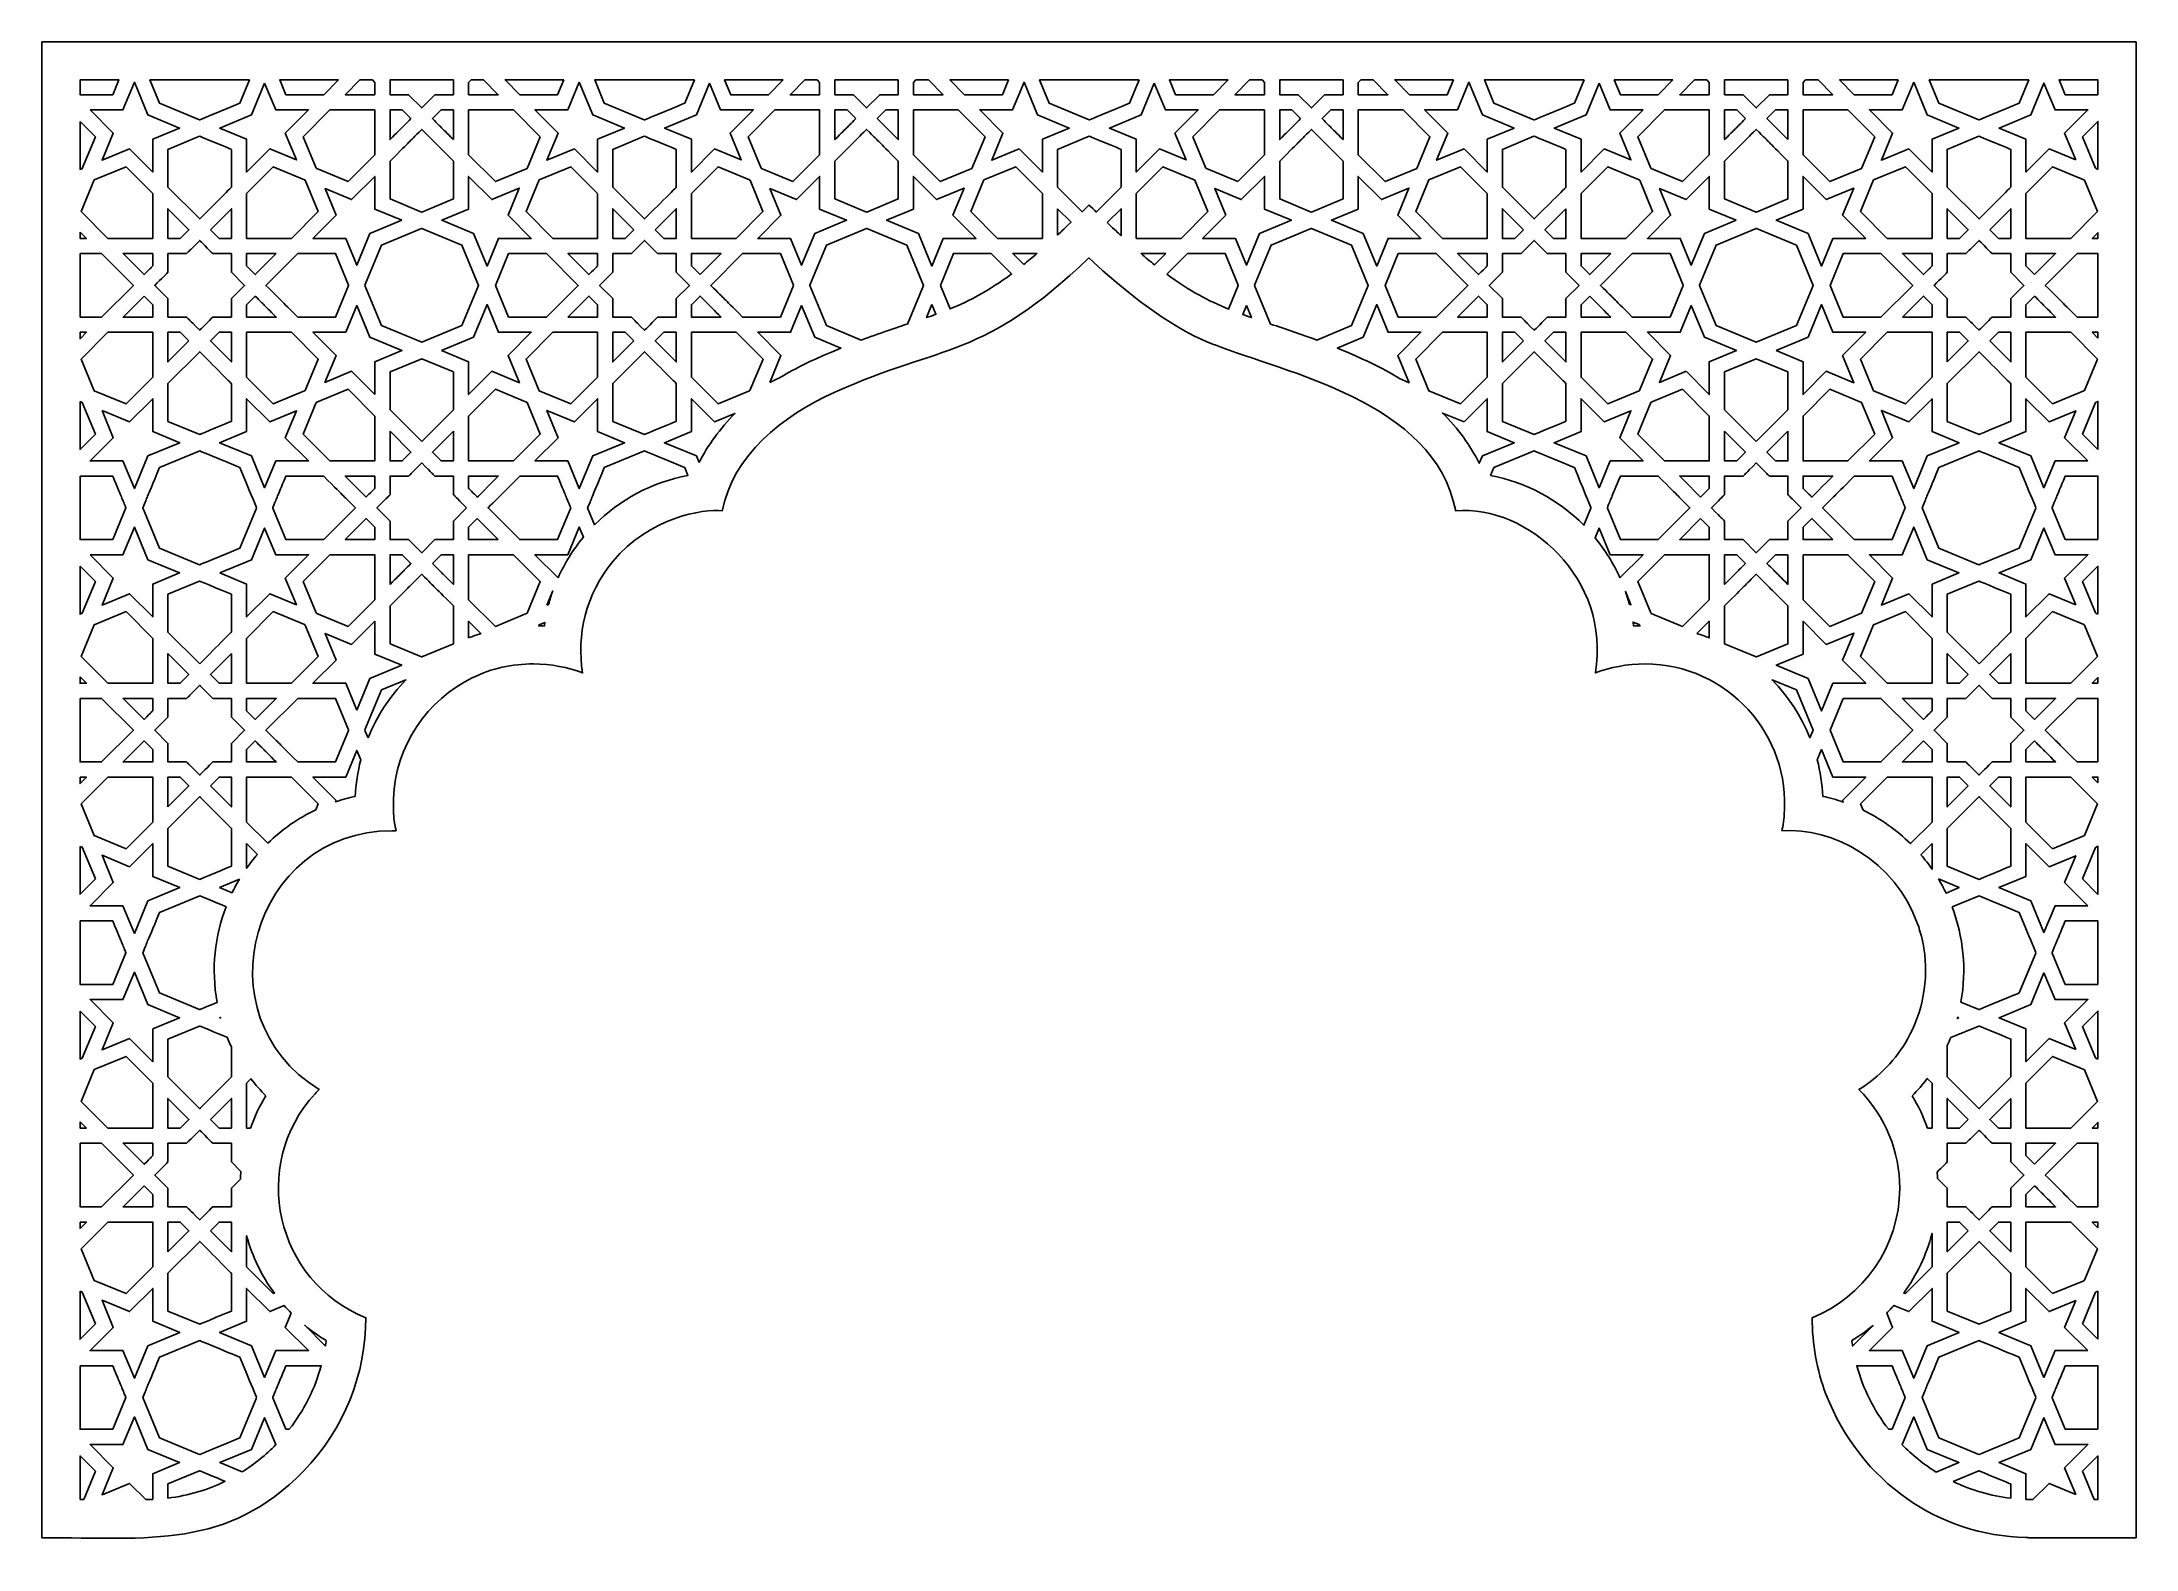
# Model space of a CAD drawing. Header units: millimetres. Extents: x -140 to 140, y -101 to 100.
import ezdxf

# ---------------------------------------------------------------- set-up
doc = ezdxf.new("R2010")
doc.units = ezdxf.units.MM
doc.header["$MEASUREMENT"] = 0
doc.layers.add('layer 1', color=7, linetype='Continuous')

msp = doc.modelspace()

# ---------------------------------------------------------------- linework, layer by layer
at = {"layer": 'layer 1', "color": 250}
for points, knots in [([(140.0147, 100.1536), (140.0147, 100.1536), (-139.8764, 100.1536), (-139.8764, 100.1536), (-139.8764, 100.1536), (-139.8764, 100.1536), (-139.8764, 99.5579), (-139.8764, 99.5579), (-139.8764, 99.5579), (-139.8764, 99.5579), (-139.8764, 88.9941), (-139.8764, 88.9941), (-139.8764, 88.9941), (-139.8764, 88.9941), (-139.8764, 86.6756), (-139.8764, 86.6756), (-139.8764, 86.6756), (-139.8764, 86.6756), (-139.8764, 84.1782), (-139.8764, 84.1782), (-139.8764, 84.1782), (-139.8764, 84.1782), (-139.8764, 81.5098), (-139.8764, 81.5098), (-139.8764, 81.5098), (-139.8764, 81.5098), (-139.8764, 75.6908), (-139.8764, 75.6908), (-139.8764, 75.6908), (-139.8764, 75.6908), (-139.8764, 72.556), (-139.8764, 72.556), (-139.8764, 72.556), (-139.8764, 72.556), (-139.8764, 69.2813), (-139.8764, 69.2813), (-139.8764, 69.2813), (-139.8764, 69.2813), (-139.8764, 65.8746), (-139.8764, 65.8746), (-139.8764, 65.8746), (-139.8764, 65.8746), (-139.8764, 62.3437), (-139.8764, 62.3437), (-139.8764, 62.3437), (-139.8764, 62.3437), (-139.8764, 58.6964), (-139.8764, 58.6964), (-139.8764, 58.6964), (-139.8764, 58.6964), (-139.8764, 54.9405), (-139.8764, 54.9405), (-139.8764, 54.9405), (-139.8764, 54.9405), (-139.8764, 51.0839), (-139.8764, 51.0839), (-139.8764, 51.0839), (-139.8764, 51.0839), (-139.8764, 47.1343), (-139.8764, 47.1343), (-139.8764, 47.1343), (-139.8764, 47.1343), (-139.8764, 38.9875), (-139.8764, 38.9875), (-139.8764, 38.9875), (-139.8764, 38.9875), (-139.8764, 34.806), (-139.8764, 34.806), (-139.8764, 34.806), (-139.8764, 34.806), (-139.8764, 21.9223), (-139.8764, 21.9223), (-139.8764, 21.9223), (-139.8764, 21.9223), (-139.8764, 17.5408), (-139.8764, 17.5408), (-139.8764, 17.5408), (-139.8764, 17.5408), (-139.8764, 13.1289), (-139.8764, 13.1289), (-139.8764, 13.1289), (-139.8764, 13.1289), (-139.8764, 8.6943), (-139.8764, 8.6943), (-139.8764, 8.6943), (-139.8764, 8.6943), (-139.8764, -9.1139), (-139.8764, -9.1139), (-139.8764, -9.1139), (-139.8764, -9.1139), (-139.8764, -13.5445), (-139.8764, -13.5445), (-139.8764, -13.5445), (-139.8764, -13.5445), (-139.8764, -17.9507), (-139.8764, -17.9507), (-139.8764, -17.9507), (-139.8764, -17.9507), (-139.8764, -22.3249), (-139.8764, -22.3249), (-139.8764, -22.3249), (-139.8764, -22.3249), (-139.8764, -35.177), (-139.8764, -35.177), (-139.8764, -35.177), (-139.8764, -35.177), (-139.8764, -39.3448), (-139.8764, -39.3448), (-139.8764, -39.3448), (-139.8764, -39.3448), (-139.8764, -43.4415), (-139.8764, -43.4415), (-139.8764, -43.4415), (-139.8764, -43.4415), (-139.8764, -47.4593), (-139.8764, -47.4593), (-139.8764, -47.4593), (-139.8764, -47.4593), (-139.8764, -51.3903), (-139.8764, -51.3903), (-139.8764, -51.3903), (-139.8764, -51.3903), (-139.8764, -55.2267), (-139.8764, -55.2267), (-139.8764, -55.2267), (-139.8764, -55.2267), (-139.8764, -58.9607), (-139.8764, -58.9607), (-139.8764, -58.9607), (-139.8764, -58.9607), (-139.8764, -62.5846), (-139.8764, -62.5846), (-139.8764, -62.5846), (-139.8764, -62.5846), (-139.8764, -66.0904), (-139.8764, -66.0904), (-139.8764, -66.0904), (-139.8764, -66.0904), (-139.8764, -69.4704), (-139.8764, -69.4704), (-139.8764, -69.4704), (-139.8764, -69.4704), (-139.8764, -72.7168), (-139.8764, -72.7168), (-139.8764, -72.7168), (-139.8764, -72.7168), (-139.8764, -75.8217), (-139.8764, -75.8217), (-139.8764, -75.8217), (-139.8764, -75.8217), (-139.8764, -78.7773), (-139.8764, -78.7773), (-139.8764, -78.7773), (-139.8764, -78.7773), (-139.8764, -81.5759), (-139.8764, -81.5759), (-139.8764, -81.5759), (-139.8764, -81.5759), (-139.8764, -84.2096), (-139.8764, -84.2096), (-139.8764, -84.2096), (-139.8764, -84.2096), (-139.8764, -86.6706), (-139.8764, -86.6706), (-139.8764, -86.6706), (-139.8764, -86.6706), (-139.8764, -88.951), (-139.8764, -88.951), (-139.8764, -88.951), (-139.8764, -88.951), (-139.8764, -91.0432), (-139.8764, -91.0432), (-139.8764, -91.0432), (-139.8764, -91.0432), (-139.8764, -92.9392), (-139.8764, -92.9392), (-139.8764, -92.9392), (-139.8764, -92.9392), (-139.8764, -94.6312), (-139.8764, -94.6312), (-139.8764, -94.6312), (-139.8764, -94.6312), (-139.8764, -96.1114), (-139.8764, -96.1114), (-139.8764, -96.1114), (-139.8764, -96.1114), (-139.8764, -97.3721), (-139.8764, -97.3721), (-139.8764, -97.3721), (-139.8764, -97.3721), (-139.8764, -98.4054), (-139.8764, -98.4054), (-139.8764, -98.4054), (-139.8764, -98.4054), (-139.8764, -99.2035), (-139.8764, -99.2035), (-139.8764, -99.2035), (-139.8764, -99.2035), (-139.8764, -99.7585), (-139.8764, -99.7585), (-139.8764, -99.7585), (-125.4025, -99.7585), (-115.0856, -101.2775), (-104.9426, -90.8851), (-104.9426, -90.8851), (-104.9426, -90.8851), (-104.9426, -90.8851), (-104.9426, -90.8851), (-104.9426, -90.8851), (-99.3937, -85.199), (-96.58, -77.8047), (-96.58, -70.3552), (-96.58, -70.3552), (-108.703, -65.4758), (-112.13, -49.9681), (-103.3724, -40.4213), (-103.3724, -40.4213), (-103.3724, -40.4213), (-103.3724, -40.4213), (-103.3724, -40.4213), (-103.3724, -40.4213), (-103.1942, -40.2272), (-103.0136, -40.0353), (-102.8277, -39.8487), (-102.8277, -39.8487), (-118.8351, -30.027), (-111.7826, -5.2691), (-93.066, -5.2691), (-93.066, -5.2691), (-91.9046, -5.2691), (-93.0533, -5.7411), (-92.8913, -1.01), (-92.8913, -1.01), (-92.8913, -1.01), (-92.8913, -1.01), (-92.8913, -1.01), (-92.8913, -1.01), (-92.6423, 6.1613), (-88.3232, 12.2537), (-82.3507, 15.1659), (-82.3507, 15.1659), (-82.3507, 15.1659), (-82.3507, 15.1659), (-82.3507, 15.1659), (-82.3507, 15.1659), (-79.7056, 16.4532), (-77.0304, 17.0286), (-74.1818, 17.0219), (-74.1818, 17.0219), (-74.1818, 17.0219), (-74.1878, 17.0282), (-74.1878, 17.0282), (-74.1878, 17.0282), (-71.8206, 17.0208), (-69.5498, 16.558), (-67.606, 15.8143), (-67.606, 15.8143), (-68.4502, 20.816), (-67.1788, 26.3663), (-63.591, 30.7107), (-63.591, 30.7107), (-58.7301, 36.6021), (-51.4724, 37.7797), (-48.9388, 37.4982), (-48.9388, 37.4982), (-47.4973, 44.909), (-40.9854, 50.1611), (-33.8967, 53.3344), (-33.8967, 53.3344), (-19.2454, 59.8922), (-14.2201, 57.6693), (0.0691, 71.2862), (0.0691, 71.2862), (10.1692, 61.6652), (16.9316, 59.6579), (16.9316, 59.6579), (16.9316, 59.6579), (26.1976, 55.9276), (46.2287, 52.1452), (49.0774, 37.4982), (49.0774, 37.4982), (58.7142, 38.2951), (69.875, 28.4177), (67.7443, 15.8143), (67.7443, 15.8143), (67.7443, 15.8143), (67.7443, 15.8143), (67.7443, 15.8143), (67.7443, 15.8143), (69.6852, 16.5569), (71.9578, 17.0282), (74.416, 17.0282), (74.416, 17.0282), (74.416, 17.0282), (74.4093, 17.0215), (74.4093, 17.0215), (74.4093, 17.0215), (85.429, 16.9997), (93.865, 7.4821), (92.977, -3.1895), (92.977, -3.1895), (92.977, -3.7056), (92.6867, -5.2828), (92.6867, -5.2828), (92.6867, -5.2828), (99.399, -4.7448), (107.836, -9.2844), (110.8149, -17.7211), (110.8149, -17.7211), (110.8149, -17.7211), (110.8149, -17.7211), (110.8149, -17.7211), (110.8149, -17.7211), (111.2054, -18.8274), (111.4749, -19.9058), (111.6492, -21.0132), (111.6492, -21.0132), (111.6492, -21.0132), (111.6492, -21.0128), (111.6492, -21.0128), (111.6492, -21.0128), (112.3047, -25.1806), (111.5215, -29.4859), (109.4616, -33.1198), (109.4616, -33.1198), (109.4616, -33.1198), (109.4616, -33.1198), (109.4616, -33.1198), (109.4616, -33.1198), (107.957, -35.7734), (105.7243, -38.1561), (102.9659, -39.8487), (102.9659, -39.8487), (106.5265, -43.4178), (108.416, -48.1912), (108.4195, -53.0218), (108.4195, -53.0218), (108.4195, -53.0218), (108.4195, -53.0218), (108.4195, -53.0218), (108.4195, -53.0218), (108.4195, -60.9148), (103.5053, -67.6246), (96.7183, -70.3552), (96.7183, -70.3552), (96.7183, -73.8145), (97.3487, -77.3483), (98.5488, -80.5825), (98.5488, -80.5825), (98.5488, -80.5825), (98.5488, -80.5828), (98.5488, -80.5828), (98.5488, -80.5828), (103.335, -92.5481), (113.6932, -99.411), (125.2848, -99.7373), (125.2848, -99.7373), (125.2848, -99.7373), (125.2848, -99.7373), (125.2848, -99.7373), (125.2848, -99.7373), (126.3202, -99.7662), (123.9841, -99.7585), (140.0147, -99.7585), (140.0147, -99.7585), (140.0147, -99.7585), (140.0147, -99.2351), (140.0147, -99.2351), (140.0147, -99.2351), (140.0147, -99.2351), (140.0147, -98.4707), (140.0147, -98.4707), (140.0147, -98.4707), (140.0147, -98.4707), (140.0147, -97.4729), (140.0147, -97.4729), (140.0147, -97.4729), (140.0147, -97.4729), (140.0147, -96.2495), (140.0147, -96.2495), (140.0147, -96.2495), (140.0147, -96.2495), (140.0147, -94.8081), (140.0147, -94.8081), (140.0147, -94.8081), (140.0147, -94.8081), (140.0147, -93.1563), (140.0147, -93.1563), (140.0147, -93.1563), (140.0147, -93.1563), (140.0147, -91.3019), (140.0147, -91.3019), (140.0147, -91.3019), (140.0147, -91.3019), (140.0147, -89.2525), (140.0147, -89.2525), (140.0147, -89.2525), (140.0147, -89.2525), (140.0147, -87.0157), (140.0147, -87.0157), (140.0147, -87.0157), (140.0147, -87.0157), (140.0147, -84.5993), (140.0147, -84.5993), (140.0147, -84.5993), (140.0147, -84.5993), (140.0147, -79.2581), (140.0147, -79.2581), (140.0147, -79.2581), (140.0147, -79.2581), (140.0147, -76.3486), (140.0147, -76.3486), (140.0147, -76.3486), (140.0147, -76.3486), (140.0147, -73.2902), (140.0147, -73.2902), (140.0147, -73.2902), (140.0147, -73.2902), (140.0147, -70.0904), (140.0147, -70.0904), (140.0147, -70.0904), (140.0147, -70.0904), (140.0147, -66.757), (140.0147, -66.757), (140.0147, -66.757), (140.0147, -66.757), (140.0147, -63.2976), (140.0147, -63.2976), (140.0147, -63.2976), (140.0147, -63.2976), (140.0147, -59.7198), (140.0147, -59.7198), (140.0147, -59.7198), (140.0147, -59.7198), (140.0147, -56.0314), (140.0147, -56.0314), (140.0147, -56.0314), (140.0147, -56.0314), (140.0147, -52.2399), (140.0147, -52.2399), (140.0147, -52.2399), (140.0147, -52.2399), (140.0147, -48.3532), (140.0147, -48.3532), (140.0147, -48.3532), (140.0147, -48.3532), (140.0147, -44.3788), (140.0147, -44.3788), (140.0147, -44.3788), (140.0147, -44.3788), (140.0147, -36.1976), (140.0147, -36.1976), (140.0147, -36.1976), (140.0147, -36.1976), (140.0147, -32.0062), (140.0147, -32.0062), (140.0147, -32.0062), (140.0147, -32.0062), (140.0147, -19.1207), (140.0147, -19.1207), (140.0147, -19.1207), (140.0147, -19.1207), (140.0147, -14.7473), (140.0147, -14.7473), (140.0147, -14.7473), (140.0147, -14.7473), (140.0147, -10.3476), (140.0147, -10.3476), (140.0147, -10.3476), (140.0147, -10.3476), (140.0147, -5.9292), (140.0147, -5.9292), (140.0147, -5.9292), (140.0147, -5.9292), (140.0147, -1.4999), (140.0147, -1.4999), (140.0147, -1.4999), (140.0147, -1.4999), (140.0147, 2.9328), (140.0147, 2.9328), (140.0147, 2.9328), (140.0147, 2.9328), (140.0147, 7.3612), (140.0147, 7.3612), (140.0147, 7.3612), (140.0147, 7.3612), (140.0147, 11.7775), (140.0147, 11.7775), (140.0147, 11.7775), (140.0147, 11.7775), (140.0147, 16.1741), (140.0147, 16.1741), (140.0147, 16.1741), (140.0147, 16.1741), (140.0147, 20.5435), (140.0147, 20.5435), (140.0147, 20.5435), (140.0147, 20.5435), (140.0147, 33.4107), (140.0147, 33.4107), (140.0147, 33.4107), (140.0147, 33.4107), (140.0147, 37.594), (140.0147, 37.594), (140.0147, 37.594), (140.0147, 37.594), (140.0147, 45.7558), (140.0147, 45.7558), (140.0147, 45.7558), (140.0147, 45.7558), (140.0147, 49.719), (140.0147, 49.719), (140.0147, 49.719), (140.0147, 49.719), (140.0147, 53.5936), (140.0147, 53.5936), (140.0147, 53.5936), (140.0147, 53.5936), (140.0147, 57.3718), (140.0147, 57.3718), (140.0147, 57.3718), (140.0147, 57.3718), (140.0147, 61.046), (140.0147, 61.046), (140.0147, 61.046), (140.0147, 61.046), (140.0147, 64.6085), (140.0147, 64.6085), (140.0147, 64.6085), (140.0147, 64.6085), (140.0147, 68.0517), (140.0147, 68.0517), (140.0147, 68.0517), (140.0147, 68.0517), (140.0147, 71.3679), (140.0147, 71.3679), (140.0147, 71.3679), (140.0147, 71.3679), (140.0147, 77.5884), (140.0147, 77.5884), (140.0147, 77.5884), (140.0147, 77.5884), (140.0147, 80.4776), (140.0147, 80.4776), (140.0147, 80.4776), (140.0147, 80.4776), (140.0147, 83.209), (140.0147, 83.209), (140.0147, 83.209), (140.0147, 83.209), (140.0147, 88.1681), (140.0147, 88.1681), (140.0147, 88.1681), (140.0147, 88.1681), (140.0147, 90.3805), (140.0147, 90.3805), (140.0147, 90.3805), (140.0147, 90.3805), (140.0147, 92.4045), (140.0147, 92.4045), (140.0147, 92.4045), (140.0147, 92.4045), (140.0147, 94.2325), (140.0147, 94.2325), (140.0147, 94.2325), (140.0147, 94.2325), (140.0147, 95.8568), (140.0147, 95.8568), (140.0147, 95.8568), (140.0147, 95.8568), (140.0147, 97.2698), (140.0147, 97.2698), (140.0147, 97.2698), (140.0147, 97.2698), (140.0147, 98.4637), (140.0147, 98.4637), (140.0147, 98.4637), (140.0147, 98.4637), (140.0147, 99.431), (140.0147, 99.431), (140.0147, 99.431), (140.0147, 99.431), (140.0147, 100.1536), (140.0147, 100.1536)], [0, 0, 0, 0, 0.00680272, 0.00680272, 0.00680272, 0.00680272, 0.01360544, 0.01360544, 0.01360544, 0.01360544, 0.02040816, 0.02040816, 0.02040816, 0.02040816, 0.02721088, 0.02721088, 0.02721088, 0.02721088, 0.03401361, 0.03401361, 0.03401361, 0.03401361, 0.04081633, 0.04081633, 0.04081633, 0.04081633, 0.04761905, 0.04761905, 0.04761905, 0.04761905, 0.05442177, 0.05442177, 0.05442177, 0.05442177, 0.06122449, 0.06122449, 0.06122449, 0.06122449, 0.06802721, 0.06802721, 0.06802721, 0.06802721, 0.07482993, 0.07482993, 0.07482993, 0.07482993, 0.08163265, 0.08163265, 0.08163265, 0.08163265, 0.08843537, 0.08843537, 0.08843537, 0.08843537, 0.0952381, 0.0952381, 0.0952381, 0.0952381, 0.10204082, 0.10204082, 0.10204082, 0.10204082, 0.10884354, 0.10884354, 0.10884354, 0.10884354, 0.11564626, 0.11564626, 0.11564626, 0.11564626, 0.12244898, 0.12244898, 0.12244898, 0.12244898, 0.1292517, 0.1292517, 0.1292517, 0.1292517, 0.13605442, 0.13605442, 0.13605442, 0.13605442, 0.14285714, 0.14285714, 0.14285714, 0.14285714, 0.14965986, 0.14965986, 0.14965986, 0.14965986, 0.15646259, 0.15646259, 0.15646259, 0.15646259, 0.16326531, 0.16326531, 0.16326531, 0.16326531, 0.17006803, 0.17006803, 0.17006803, 0.17006803, 0.17687075, 0.17687075, 0.17687075, 0.17687075, 0.18367347, 0.18367347, 0.18367347, 0.18367347, 0.19047619, 0.19047619, 0.19047619, 0.19047619, 0.19727891, 0.19727891, 0.19727891, 0.19727891, 0.20408163, 0.20408163, 0.20408163, 0.20408163, 0.21088435, 0.21088435, 0.21088435, 0.21088435, 0.21768707, 0.21768707, 0.21768707, 0.21768707, 0.2244898, 0.2244898, 0.2244898, 0.2244898, 0.23129252, 0.23129252, 0.23129252, 0.23129252, 0.23809524, 0.23809524, 0.23809524, 0.23809524, 0.24489796, 0.24489796, 0.24489796, 0.24489796, 0.25170068, 0.25170068, 0.25170068, 0.25170068, 0.2585034, 0.2585034, 0.2585034, 0.2585034, 0.26530612, 0.26530612, 0.26530612, 0.26530612, 0.27210884, 0.27210884, 0.27210884, 0.27210884, 0.27891156, 0.27891156, 0.27891156, 0.27891156, 0.28571429, 0.28571429, 0.28571429, 0.28571429, 0.29251701, 0.29251701, 0.29251701, 0.29251701, 0.29931973, 0.29931973, 0.29931973, 0.29931973, 0.30612245, 0.30612245, 0.30612245, 0.30612245, 0.31292517, 0.31292517, 0.31292517, 0.31292517, 0.31972789, 0.31972789, 0.31972789, 0.31972789, 0.32653061, 0.32653061, 0.32653061, 0.32653061, 0.33333333, 0.33333333, 0.33333333, 0.33333333, 0.34013605, 0.34013605, 0.34013605, 0.34013605, 0.34693878, 0.34693878, 0.34693878, 0.34693878, 0.3537415, 0.3537415, 0.3537415, 0.3537415, 0.36054422, 0.36054422, 0.36054422, 0.36054422, 0.36734694, 0.36734694, 0.36734694, 0.36734694, 0.37414966, 0.37414966, 0.37414966, 0.37414966, 0.38095238, 0.38095238, 0.38095238, 0.38095238, 0.3877551, 0.3877551, 0.3877551, 0.3877551, 0.39455782, 0.39455782, 0.39455782, 0.39455782, 0.40136054, 0.40136054, 0.40136054, 0.40136054, 0.40816327, 0.40816327, 0.40816327, 0.40816327, 0.41496599, 0.41496599, 0.41496599, 0.41496599, 0.42176871, 0.42176871, 0.42176871, 0.42176871, 0.42857143, 0.42857143, 0.42857143, 0.42857143, 0.43537415, 0.43537415, 0.43537415, 0.43537415, 0.44217687, 0.44217687, 0.44217687, 0.44217687, 0.44897959, 0.44897959, 0.44897959, 0.44897959, 0.45578231, 0.45578231, 0.45578231, 0.45578231, 0.46258503, 0.46258503, 0.46258503, 0.46258503, 0.46938776, 0.46938776, 0.46938776, 0.46938776, 0.47619048, 0.47619048, 0.47619048, 0.47619048, 0.4829932, 0.4829932, 0.4829932, 0.4829932, 0.48979592, 0.48979592, 0.48979592, 0.48979592, 0.49659864, 0.49659864, 0.49659864, 0.49659864, 0.50340136, 0.50340136, 0.50340136, 0.50340136, 0.51020408, 0.51020408, 0.51020408, 0.51020408, 0.5170068, 0.5170068, 0.5170068, 0.5170068, 0.52380952, 0.52380952, 0.52380952, 0.52380952, 0.53061224, 0.53061224, 0.53061224, 0.53061224, 0.53741497, 0.53741497, 0.53741497, 0.53741497, 0.54421769, 0.54421769, 0.54421769, 0.54421769, 0.55102041, 0.55102041, 0.55102041, 0.55102041, 0.55782313, 0.55782313, 0.55782313, 0.55782313, 0.56462585, 0.56462585, 0.56462585, 0.56462585, 0.57142857, 0.57142857, 0.57142857, 0.57142857, 0.57823129, 0.57823129, 0.57823129, 0.57823129, 0.58503401, 0.58503401, 0.58503401, 0.58503401, 0.59183673, 0.59183673, 0.59183673, 0.59183673, 0.59863946, 0.59863946, 0.59863946, 0.59863946, 0.60544218, 0.60544218, 0.60544218, 0.60544218, 0.6122449, 0.6122449, 0.6122449, 0.6122449, 0.61904762, 0.61904762, 0.61904762, 0.61904762, 0.62585034, 0.62585034, 0.62585034, 0.62585034, 0.63265306, 0.63265306, 0.63265306, 0.63265306, 0.63945578, 0.63945578, 0.63945578, 0.63945578, 0.6462585, 0.6462585, 0.6462585, 0.6462585, 0.65306122, 0.65306122, 0.65306122, 0.65306122, 0.65986395, 0.65986395, 0.65986395, 0.65986395, 0.66666667, 0.66666667, 0.66666667, 0.66666667, 0.67346939, 0.67346939, 0.67346939, 0.67346939, 0.68027211, 0.68027211, 0.68027211, 0.68027211, 0.68707483, 0.68707483, 0.68707483, 0.68707483, 0.69387755, 0.69387755, 0.69387755, 0.69387755, 0.70068027, 0.70068027, 0.70068027, 0.70068027, 0.70748299, 0.70748299, 0.70748299, 0.70748299, 0.71428571, 0.71428571, 0.71428571, 0.71428571, 0.72108844, 0.72108844, 0.72108844, 0.72108844, 0.72789116, 0.72789116, 0.72789116, 0.72789116, 0.73469388, 0.73469388, 0.73469388, 0.73469388, 0.7414966, 0.7414966, 0.7414966, 0.7414966, 0.74829932, 0.74829932, 0.74829932, 0.74829932, 0.75510204, 0.75510204, 0.75510204, 0.75510204, 0.76190476, 0.76190476, 0.76190476, 0.76190476, 0.76870748, 0.76870748, 0.76870748, 0.76870748, 0.7755102, 0.7755102, 0.7755102, 0.7755102, 0.78231293, 0.78231293, 0.78231293, 0.78231293, 0.78911565, 0.78911565, 0.78911565, 0.78911565, 0.79591837, 0.79591837, 0.79591837, 0.79591837, 0.80272109, 0.80272109, 0.80272109, 0.80272109, 0.80952381, 0.80952381, 0.80952381, 0.80952381, 0.81632653, 0.81632653, 0.81632653, 0.81632653, 0.82312925, 0.82312925, 0.82312925, 0.82312925, 0.82993197, 0.82993197, 0.82993197, 0.82993197, 0.83673469, 0.83673469, 0.83673469, 0.83673469, 0.84353741, 0.84353741, 0.84353741, 0.84353741, 0.85034014, 0.85034014, 0.85034014, 0.85034014, 0.85714286, 0.85714286, 0.85714286, 0.85714286, 0.86394558, 0.86394558, 0.86394558, 0.86394558, 0.8707483, 0.8707483, 0.8707483, 0.8707483, 0.87755102, 0.87755102, 0.87755102, 0.87755102, 0.88435374, 0.88435374, 0.88435374, 0.88435374, 0.89115646, 0.89115646, 0.89115646, 0.89115646, 0.89795918, 0.89795918, 0.89795918, 0.89795918, 0.9047619, 0.9047619, 0.9047619, 0.9047619, 0.91156463, 0.91156463, 0.91156463, 0.91156463, 0.91836735, 0.91836735, 0.91836735, 0.91836735, 0.92517007, 0.92517007, 0.92517007, 0.92517007, 0.93197279, 0.93197279, 0.93197279, 0.93197279, 0.93877551, 0.93877551, 0.93877551, 0.93877551, 0.94557823, 0.94557823, 0.94557823, 0.94557823, 0.95238095, 0.95238095, 0.95238095, 0.95238095, 0.95918367, 0.95918367, 0.95918367, 0.95918367, 0.96598639, 0.96598639, 0.96598639, 0.96598639, 0.97278912, 0.97278912, 0.97278912, 0.97278912, 0.97959184, 0.97959184, 0.97959184, 0.97959184, 0.98639456, 0.98639456, 0.98639456, 0.98639456, 1, 1, 1, 1]), ([(-130.4034, 93.0896), (-130.4034, 93.0896), (-134.7733, 93.0896), (-134.7733, 93.0896), (-134.7733, 93.0896), (-134.7733, 93.0896), (-134.7733, 95.0609), (-134.7733, 95.0609), (-134.7733, 95.0609), (-134.7733, 95.0609), (-129.5874, 95.0609), (-129.5874, 95.0609), (-129.5874, 95.0609), (-129.5874, 95.0609), (-130.4034, 93.0896), (-130.4034, 93.0896)], [0, 0, 0, 0, 0.2, 0.2, 0.2, 0.2, 0.4, 0.4, 0.4, 0.4, 0.6, 0.6, 0.6, 0.6, 1, 1, 1, 1]), ([(-133.4294, 91.0572), (-132.8769, 91.0572), (-129.5835, 91.0572), (-129.0474, 91.0572), (-129.0474, 91.0572), (-129.0474, 91.0572), (-127.5179, 94.7515), (-127.5179, 94.7515), (-127.5179, 94.7515), (-127.5179, 94.7515), (-125.7154, 90.3968), (-125.7154, 90.3968), (-125.7154, 90.3968), (-125.7154, 90.3968), (-121.465, 88.6347), (-121.465, 88.6347), (-121.465, 88.6347), (-121.465, 88.6347), (-125.0566, 87.1456), (-125.0566, 87.1456), (-125.0566, 87.1456), (-125.0566, 86.5932), (-125.0566, 83.2983), (-125.0566, 82.7596), (-125.0566, 82.7596), (-125.0566, 82.7596), (-128.1552, 85.8608), (-128.1552, 85.8608), (-128.1552, 85.8608), (-128.1552, 85.8608), (-131.8271, 84.3389), (-131.8271, 84.3389), (-131.8271, 84.3389), (-131.8271, 84.3389), (-130.3302, 87.9549), (-130.3302, 87.9549), (-130.3302, 87.9549), (-130.3302, 87.9549), (-133.4294, 91.0572), (-133.4294, 91.0572)], [0, 0, 0, 0, 0.09090909, 0.09090909, 0.09090909, 0.09090909, 0.18181818, 0.18181818, 0.18181818, 0.18181818, 0.27272727, 0.27272727, 0.27272727, 0.27272727, 0.36363636, 0.36363636, 0.36363636, 0.36363636, 0.45454545, 0.45454545, 0.45454545, 0.45454545, 0.54545455, 0.54545455, 0.54545455, 0.54545455, 0.63636364, 0.63636364, 0.63636364, 0.63636364, 0.72727273, 0.72727273, 0.72727273, 0.72727273, 0.81818182, 0.81818182, 0.81818182, 0.81818182, 1, 1, 1, 1]), ([(-112.1283, 95.0609), (-112.1283, 95.0609), (-113.4146, 91.9519), (-113.4146, 91.9519), (-113.4146, 91.9519), (-113.4396, 91.9413), (-118.7394, 89.7449), (-118.7644, 89.7347), (-118.7644, 89.7347), (-118.7644, 89.7347), (-118.7883, 89.7446), (-118.7883, 89.7446), (-118.7883, 89.7446), (-118.7883, 89.7446), (-118.8123, 89.7347), (-118.8123, 89.7347), (-118.8123, 89.7347), (-118.8123, 89.7347), (-124.1625, 91.9519), (-124.1625, 91.9519), (-124.1625, 91.9519), (-124.1625, 91.9519), (-125.4487, 95.0609), (-125.4487, 95.0609), (-125.4487, 95.0609), (-120.5562, 95.0609), (-116.9066, 95.0609), (-112.1283, 95.0609)], [0, 0, 0, 0, 0.125, 0.125, 0.125, 0.125, 0.25, 0.25, 0.25, 0.25, 0.375, 0.375, 0.375, 0.375, 0.5, 0.5, 0.5, 0.5, 0.625, 0.625, 0.625, 0.625, 0.75, 0.75, 0.75, 0.75, 1, 1, 1, 1]), ([(-110.1065, 94.6369), (-110.1065, 94.6369), (-108.6244, 91.0562), (-108.6244, 91.0562), (-108.6244, 91.0562), (-108.6244, 91.0562), (-104.243, 91.0562), (-104.243, 91.0562), (-104.243, 91.0562), (-104.243, 91.0562), (-107.3412, 87.956), (-107.3412, 87.956), (-107.3412, 87.956), (-107.3412, 87.956), (-105.8641, 84.3862), (-105.8641, 84.3862), (-105.8641, 84.3862), (-105.8641, 84.3862), (-109.4212, 85.8608), (-109.4212, 85.8608), (-109.4212, 85.8608), (-109.4212, 85.8608), (-112.5206, 82.7596), (-112.5206, 82.7596), (-112.5206, 82.7596), (-112.5206, 83.3127), (-112.5206, 86.6087), (-112.5206, 87.1456), (-112.5206, 87.1456), (-112.5206, 87.1456), (-116.1116, 88.6347), (-116.1116, 88.6347), (-116.1116, 88.6347), (-116.1116, 88.6347), (-111.8612, 90.3968), (-111.8612, 90.3968), (-111.8612, 90.3968), (-111.8612, 90.3968), (-110.1065, 94.6369), (-110.1065, 94.6369)], [0, 0, 0, 0, 0.09090909, 0.09090909, 0.09090909, 0.09090909, 0.18181818, 0.18181818, 0.18181818, 0.18181818, 0.27272727, 0.27272727, 0.27272727, 0.27272727, 0.36363636, 0.36363636, 0.36363636, 0.36363636, 0.45454545, 0.45454545, 0.45454545, 0.45454545, 0.54545455, 0.54545455, 0.54545455, 0.54545455, 0.63636364, 0.63636364, 0.63636364, 0.63636364, 0.72727273, 0.72727273, 0.72727273, 0.72727273, 0.81818182, 0.81818182, 0.81818182, 0.81818182, 1, 1, 1, 1]), ([(-100.2418, 95.0609), (-100.2418, 95.0609), (-102.2128, 93.0885), (-102.2128, 93.0885), (-102.2128, 93.0885), (-102.2128, 93.0885), (-107.2684, 93.0885), (-107.2684, 93.0885), (-107.2684, 93.0885), (-107.2684, 93.0885), (-108.0845, 95.0609), (-108.0845, 95.0609), (-108.0845, 95.0609), (-108.0845, 95.0609), (-100.2418, 95.0609), (-100.2418, 95.0609)], [0, 0, 0, 0, 0.2, 0.2, 0.2, 0.2, 0.4, 0.4, 0.4, 0.4, 0.6, 0.6, 0.6, 0.6, 1, 1, 1, 1]), ([(-95.7069, 95.0609), (-95.7069, 95.0609), (-95.3784, 94.7314), (-95.3784, 94.7314), (-95.3784, 94.7314), (-95.3784, 94.7314), (-95.3784, 93.0896), (-95.3784, 93.0896), (-95.3784, 93.0896), (-95.3784, 93.0896), (-99.3415, 93.0885), (-99.3415, 93.0885), (-99.3415, 93.0885), (-99.3415, 93.0885), (-97.3713, 95.0609), (-97.3713, 95.0609), (-97.3713, 95.0609), (-97.3713, 95.0609), (-95.7069, 95.0609), (-95.7069, 95.0609)], [0, 0, 0, 0, 0.16666667, 0.16666667, 0.16666667, 0.16666667, 0.33333333, 0.33333333, 0.33333333, 0.33333333, 0.5, 0.5, 0.5, 0.5, 0.66666667, 0.66666667, 0.66666667, 0.66666667, 1, 1, 1, 1]), ([(-84.8723, 95.0609), (-84.8723, 95.0609), (-84.8723, 93.0896), (-84.8723, 93.0896), (-84.8723, 93.0896), (-87.0638, 93.0896), (-86.4969, 93.0896), (-87.3552, 93.0896), (-87.3552, 93.0896), (-87.3552, 93.0896), (-89.1106, 91.3317), (-89.1106, 91.3317), (-89.1106, 91.3317), (-89.1106, 91.3317), (-90.865, 93.0896), (-90.865, 93.0896), (-90.865, 93.0896), (-91.724, 93.0896), (-91.156, 93.0896), (-93.3478, 93.0896), (-93.3478, 93.0896), (-93.3478, 93.0896), (-93.3478, 95.0609), (-93.3478, 95.0609), (-93.3478, 95.0609), (-93.3478, 95.0609), (-84.8723, 95.0609), (-84.8723, 95.0609)], [0, 0, 0, 0, 0.125, 0.125, 0.125, 0.125, 0.25, 0.25, 0.25, 0.25, 0.375, 0.375, 0.375, 0.375, 0.5, 0.5, 0.5, 0.5, 0.625, 0.625, 0.625, 0.625, 0.75, 0.75, 0.75, 0.75, 1, 1, 1, 1]), ([(-80.8482, 95.0609), (-80.8482, 95.0609), (-78.879, 93.0896), (-78.879, 93.0896), (-78.879, 93.0896), (-78.879, 93.0896), (-82.8421, 93.0896), (-82.8421, 93.0896), (-82.8421, 93.0896), (-82.8421, 93.0896), (-82.8421, 94.7314), (-82.8421, 94.7314), (-82.8421, 94.7314), (-82.8421, 94.7314), (-82.5137, 95.0609), (-82.5137, 95.0609), (-82.5137, 95.0609), (-82.5137, 95.0609), (-80.8482, 95.0609), (-80.8482, 95.0609)], [0, 0, 0, 0, 0.16666667, 0.16666667, 0.16666667, 0.16666667, 0.33333333, 0.33333333, 0.33333333, 0.33333333, 0.5, 0.5, 0.5, 0.5, 0.66666667, 0.66666667, 0.66666667, 0.66666667, 1, 1, 1, 1]), ([(-70.1361, 95.0609), (-70.1361, 95.0609), (-70.9521, 93.0896), (-70.9521, 93.0896), (-70.9521, 93.0896), (-70.9521, 93.0896), (-76.0077, 93.0896), (-76.0077, 93.0896), (-76.0077, 93.0896), (-76.0077, 93.0896), (-77.9777, 95.0609), (-77.9777, 95.0609), (-77.9777, 95.0609), (-77.9777, 95.0609), (-70.1361, 95.0609), (-70.1361, 95.0609)], [0, 0, 0, 0, 0.2, 0.2, 0.2, 0.2, 0.4, 0.4, 0.4, 0.4, 0.6, 0.6, 0.6, 0.6, 1, 1, 1, 1]), ([(-68.0667, 94.7515), (-68.0667, 94.7515), (-66.264, 90.3968), (-66.264, 90.3968), (-66.264, 90.3968), (-66.264, 90.3968), (-62.0138, 88.6347), (-62.0138, 88.6347), (-62.0138, 88.6347), (-62.0138, 88.6347), (-65.605, 87.1456), (-65.605, 87.1456), (-65.605, 87.1456), (-65.605, 86.5932), (-65.605, 83.2983), (-65.605, 82.7596), (-65.605, 82.7596), (-65.605, 82.7596), (-68.7038, 85.8608), (-68.7038, 85.8608), (-68.7038, 85.8608), (-68.7038, 85.8608), (-72.3759, 84.3389), (-72.3759, 84.3389), (-72.3759, 84.3389), (-72.3759, 84.3389), (-70.8787, 87.9549), (-70.8787, 87.9549), (-70.8787, 87.9549), (-70.8787, 87.9549), (-73.9782, 91.0572), (-73.9782, 91.0572), (-73.9782, 91.0572), (-73.4258, 91.0572), (-70.1322, 91.0572), (-69.596, 91.0572), (-69.596, 91.0572), (-69.596, 91.0572), (-68.0667, 94.7515), (-68.0667, 94.7515)], [0, 0, 0, 0, 0.09090909, 0.09090909, 0.09090909, 0.09090909, 0.18181818, 0.18181818, 0.18181818, 0.18181818, 0.27272727, 0.27272727, 0.27272727, 0.27272727, 0.36363636, 0.36363636, 0.36363636, 0.36363636, 0.45454545, 0.45454545, 0.45454545, 0.45454545, 0.54545455, 0.54545455, 0.54545455, 0.54545455, 0.63636364, 0.63636364, 0.63636364, 0.63636364, 0.72727273, 0.72727273, 0.72727273, 0.72727273, 0.81818182, 0.81818182, 0.81818182, 0.81818182, 1, 1, 1, 1]), ([(-52.6771, 95.0609), (-52.6771, 95.0609), (-53.9634, 91.9519), (-53.9634, 91.9519), (-53.9634, 91.9519), (-53.9884, 91.9413), (-59.2882, 89.7449), (-59.3129, 89.7347), (-59.3129, 89.7347), (-59.3129, 89.7347), (-59.3369, 89.7446), (-59.3369, 89.7446), (-59.3369, 89.7446), (-59.3369, 89.7446), (-59.3609, 89.7347), (-59.3609, 89.7347), (-59.3609, 89.7347), (-59.3609, 89.7347), (-64.7111, 91.9519), (-64.7111, 91.9519), (-64.7111, 91.9519), (-64.7111, 91.9519), (-65.9973, 95.0609), (-65.9973, 95.0609), (-65.9973, 95.0609), (-61.105, 95.0609), (-57.4552, 95.0609), (-52.6771, 95.0609)], [0, 0, 0, 0, 0.125, 0.125, 0.125, 0.125, 0.25, 0.25, 0.25, 0.25, 0.375, 0.375, 0.375, 0.375, 0.5, 0.5, 0.5, 0.5, 0.625, 0.625, 0.625, 0.625, 0.75, 0.75, 0.75, 0.75, 1, 1, 1, 1]), ([(-50.655, 94.6369), (-50.655, 94.6369), (-49.173, 91.0562), (-49.173, 91.0562), (-49.173, 91.0562), (-49.173, 91.0562), (-44.7915, 91.0562), (-44.7915, 91.0562), (-44.7915, 91.0562), (-44.7915, 91.0562), (-47.8899, 87.956), (-47.8899, 87.956), (-47.8899, 87.956), (-47.8899, 87.956), (-46.4129, 84.3862), (-46.4129, 84.3862), (-46.4129, 84.3862), (-46.4129, 84.3862), (-49.9699, 85.8608), (-49.9699, 85.8608), (-49.9699, 85.8608), (-49.9699, 85.8608), (-53.0691, 82.7596), (-53.0691, 82.7596), (-53.0691, 82.7596), (-53.0691, 83.3127), (-53.0691, 86.6087), (-53.0691, 87.1456), (-53.0691, 87.1456), (-53.0691, 87.1456), (-56.6604, 88.6347), (-56.6604, 88.6347), (-56.6604, 88.6347), (-56.6604, 88.6347), (-52.4097, 90.3968), (-52.4097, 90.3968), (-52.4097, 90.3968), (-52.4097, 90.3968), (-50.655, 94.6369), (-50.655, 94.6369)], [0, 0, 0, 0, 0.09090909, 0.09090909, 0.09090909, 0.09090909, 0.18181818, 0.18181818, 0.18181818, 0.18181818, 0.27272727, 0.27272727, 0.27272727, 0.27272727, 0.36363636, 0.36363636, 0.36363636, 0.36363636, 0.45454545, 0.45454545, 0.45454545, 0.45454545, 0.54545455, 0.54545455, 0.54545455, 0.54545455, 0.63636364, 0.63636364, 0.63636364, 0.63636364, 0.72727273, 0.72727273, 0.72727273, 0.72727273, 0.81818182, 0.81818182, 0.81818182, 0.81818182, 1, 1, 1, 1]), ([(-40.7906, 95.0609), (-40.7906, 95.0609), (-42.7613, 93.0885), (-42.7613, 93.0885), (-42.7613, 93.0885), (-42.7613, 93.0885), (-47.8169, 93.0885), (-47.8169, 93.0885), (-47.8169, 93.0885), (-47.8169, 93.0885), (-48.6332, 95.0609), (-48.6332, 95.0609), (-48.6332, 95.0609), (-48.6332, 95.0609), (-40.7906, 95.0609), (-40.7906, 95.0609)], [0, 0, 0, 0, 0.2, 0.2, 0.2, 0.2, 0.4, 0.4, 0.4, 0.4, 0.6, 0.6, 0.6, 0.6, 1, 1, 1, 1]), ([(-36.2557, 95.0609), (-36.2557, 95.0609), (-35.9269, 94.7314), (-35.9269, 94.7314), (-35.9269, 94.7314), (-35.9269, 94.7314), (-35.9269, 93.0896), (-35.9269, 93.0896), (-35.9269, 93.0896), (-35.9269, 93.0896), (-39.8904, 93.0885), (-39.8904, 93.0885), (-39.8904, 93.0885), (-39.8904, 93.0885), (-37.9197, 95.0609), (-37.9197, 95.0609), (-37.9197, 95.0609), (-37.9197, 95.0609), (-36.2557, 95.0609), (-36.2557, 95.0609)], [0, 0, 0, 0, 0.16666667, 0.16666667, 0.16666667, 0.16666667, 0.33333333, 0.33333333, 0.33333333, 0.33333333, 0.5, 0.5, 0.5, 0.5, 0.66666667, 0.66666667, 0.66666667, 0.66666667, 1, 1, 1, 1]), ([(-25.4212, 95.0609), (-25.4212, 95.0609), (-25.4212, 93.0896), (-25.4212, 93.0896), (-25.4212, 93.0896), (-27.6126, 93.0896), (-27.0457, 93.0896), (-27.904, 93.0896), (-27.904, 93.0896), (-27.904, 93.0896), (-29.6591, 91.3317), (-29.6591, 91.3317), (-29.6591, 91.3317), (-29.6591, 91.3317), (-31.4138, 93.0896), (-31.4138, 93.0896), (-31.4138, 93.0896), (-32.2728, 93.0896), (-31.7045, 93.0896), (-33.8967, 93.0896), (-33.8967, 93.0896), (-33.8967, 93.0896), (-33.8967, 95.0609), (-33.8967, 95.0609), (-33.8967, 95.0609), (-33.8967, 95.0609), (-25.4212, 95.0609), (-25.4212, 95.0609)], [0, 0, 0, 0, 0.125, 0.125, 0.125, 0.125, 0.25, 0.25, 0.25, 0.25, 0.375, 0.375, 0.375, 0.375, 0.5, 0.5, 0.5, 0.5, 0.625, 0.625, 0.625, 0.625, 0.75, 0.75, 0.75, 0.75, 1, 1, 1, 1]), ([(-21.397, 95.0609), (-21.397, 95.0609), (-19.4275, 93.0896), (-19.4275, 93.0896), (-19.4275, 93.0896), (-19.4275, 93.0896), (-23.3909, 93.0896), (-23.3909, 93.0896), (-23.3909, 93.0896), (-23.3909, 93.0896), (-23.3909, 94.7314), (-23.3909, 94.7314), (-23.3909, 94.7314), (-23.3909, 94.7314), (-23.0622, 95.0609), (-23.0622, 95.0609), (-23.0622, 95.0609), (-23.0622, 95.0609), (-21.397, 95.0609), (-21.397, 95.0609)], [0, 0, 0, 0, 0.16666667, 0.16666667, 0.16666667, 0.16666667, 0.33333333, 0.33333333, 0.33333333, 0.33333333, 0.5, 0.5, 0.5, 0.5, 0.66666667, 0.66666667, 0.66666667, 0.66666667, 1, 1, 1, 1]), ([(-10.6849, 95.0609), (-10.6849, 95.0609), (-11.5006, 93.0896), (-11.5006, 93.0896), (-11.5006, 93.0896), (-11.5006, 93.0896), (-16.5566, 93.0896), (-16.5566, 93.0896), (-16.5566, 93.0896), (-16.5566, 93.0896), (-18.5265, 95.0609), (-18.5265, 95.0609), (-18.5265, 95.0609), (-18.5265, 95.0609), (-10.6849, 95.0609), (-10.6849, 95.0609)], [0, 0, 0, 0, 0.2, 0.2, 0.2, 0.2, 0.4, 0.4, 0.4, 0.4, 0.6, 0.6, 0.6, 0.6, 1, 1, 1, 1]), ([(-9.2527, 85.8608), (-9.2527, 85.8608), (-12.9244, 84.3389), (-12.9244, 84.3389), (-12.9244, 84.3389), (-12.9244, 84.3389), (-11.4275, 87.9549), (-11.4275, 87.9549), (-11.4275, 87.9549), (-11.4275, 87.9549), (-14.5267, 91.0572), (-14.5267, 91.0572), (-14.5267, 91.0572), (-13.9742, 91.0572), (-10.6811, 91.0572), (-10.1448, 91.0572), (-10.1448, 91.0572), (-10.1448, 91.0572), (-8.6152, 94.7515), (-8.6152, 94.7515), (-8.6152, 94.7515), (-8.6152, 94.7515), (-6.8129, 90.3968), (-6.8129, 90.3968), (-6.8129, 90.3968), (-6.8129, 90.3968), (-2.5622, 88.6347), (-2.5622, 88.6347), (-2.5622, 88.6347), (-2.5622, 88.6347), (-6.1539, 87.1456), (-6.1539, 87.1456), (-6.1539, 87.1456), (-6.1539, 86.5932), (-6.1539, 83.2983), (-6.1539, 82.7596), (-6.1539, 82.7596), (-6.1539, 82.7596), (-9.2527, 85.8608), (-9.2527, 85.8608)], [0, 0, 0, 0, 0.09090909, 0.09090909, 0.09090909, 0.09090909, 0.18181818, 0.18181818, 0.18181818, 0.18181818, 0.27272727, 0.27272727, 0.27272727, 0.27272727, 0.36363636, 0.36363636, 0.36363636, 0.36363636, 0.45454545, 0.45454545, 0.45454545, 0.45454545, 0.54545455, 0.54545455, 0.54545455, 0.54545455, 0.63636364, 0.63636364, 0.63636364, 0.63636364, 0.72727273, 0.72727273, 0.72727273, 0.72727273, 0.81818182, 0.81818182, 0.81818182, 0.81818182, 1, 1, 1, 1]), ([(6.7744, 95.0609), (6.7744, 95.0609), (5.4882, 91.9519), (5.4882, 91.9519), (5.4882, 91.9519), (5.4631, 91.9413), (0.1633, 89.7449), (0.1383, 89.7347), (0.1383, 89.7347), (0.1383, 89.7347), (0.1143, 89.7446), (0.1143, 89.7446), (0.1143, 89.7446), (0.1143, 89.7446), (0.0903, 89.7347), (0.0903, 89.7347), (0.0903, 89.7347), (0.0903, 89.7347), (-5.2599, 91.9519), (-5.2599, 91.9519), (-5.2599, 91.9519), (-5.2599, 91.9519), (-6.5462, 95.0609), (-6.5462, 95.0609), (-6.5462, 95.0609), (-1.6535, 95.0609), (1.996, 95.0609), (6.7744, 95.0609)], [0, 0, 0, 0, 0.125, 0.125, 0.125, 0.125, 0.25, 0.25, 0.25, 0.25, 0.375, 0.375, 0.375, 0.375, 0.5, 0.5, 0.5, 0.5, 0.625, 0.625, 0.625, 0.625, 0.75, 0.75, 0.75, 0.75, 1, 1, 1, 1]), ([(8.7962, 94.6369), (8.7962, 94.6369), (10.2782, 91.0562), (10.2782, 91.0562), (10.2782, 91.0562), (10.2782, 91.0562), (14.6597, 91.0562), (14.6597, 91.0562), (14.6597, 91.0562), (14.6597, 91.0562), (11.5616, 87.956), (11.5616, 87.956), (11.5616, 87.956), (11.5616, 87.956), (13.0387, 84.3862), (13.0387, 84.3862), (13.0387, 84.3862), (13.0387, 84.3862), (9.4812, 85.8608), (9.4812, 85.8608), (9.4812, 85.8608), (9.4812, 85.8608), (6.3821, 82.7596), (6.3821, 82.7596), (6.3821, 82.7596), (6.3821, 83.3127), (6.3821, 86.6087), (6.3821, 87.1456), (6.3821, 87.1456), (6.3821, 87.1456), (2.7912, 88.6347), (2.7912, 88.6347), (2.7912, 88.6347), (2.7912, 88.6347), (7.0414, 90.3968), (7.0414, 90.3968), (7.0414, 90.3968), (7.0414, 90.3968), (8.7962, 94.6369), (8.7962, 94.6369)], [0, 0, 0, 0, 0.09090909, 0.09090909, 0.09090909, 0.09090909, 0.18181818, 0.18181818, 0.18181818, 0.18181818, 0.27272727, 0.27272727, 0.27272727, 0.27272727, 0.36363636, 0.36363636, 0.36363636, 0.36363636, 0.45454545, 0.45454545, 0.45454545, 0.45454545, 0.54545455, 0.54545455, 0.54545455, 0.54545455, 0.63636364, 0.63636364, 0.63636364, 0.63636364, 0.72727273, 0.72727273, 0.72727273, 0.72727273, 0.81818182, 0.81818182, 0.81818182, 0.81818182, 1, 1, 1, 1]), ([(18.6609, 95.0609), (18.6609, 95.0609), (16.6899, 93.0885), (16.6899, 93.0885), (16.6899, 93.0885), (16.6899, 93.0885), (11.6342, 93.0885), (11.6342, 93.0885), (11.6342, 93.0885), (11.6342, 93.0885), (10.8183, 95.0609), (10.8183, 95.0609), (10.8183, 95.0609), (10.8183, 95.0609), (18.6609, 95.0609), (18.6609, 95.0609)], [0, 0, 0, 0, 0.2, 0.2, 0.2, 0.2, 0.4, 0.4, 0.4, 0.4, 0.6, 0.6, 0.6, 0.6, 1, 1, 1, 1]), ([(23.1958, 95.0609), (23.1958, 95.0609), (23.5243, 94.7314), (23.5243, 94.7314), (23.5243, 94.7314), (23.5243, 94.7314), (23.5243, 93.0896), (23.5243, 93.0896), (23.5243, 93.0896), (23.5243, 93.0896), (19.5612, 93.0885), (19.5612, 93.0885), (19.5612, 93.0885), (19.5612, 93.0885), (21.5314, 95.0609), (21.5314, 95.0609), (21.5314, 95.0609), (21.5314, 95.0609), (23.1958, 95.0609), (23.1958, 95.0609)], [0, 0, 0, 0, 0.16666667, 0.16666667, 0.16666667, 0.16666667, 0.33333333, 0.33333333, 0.33333333, 0.33333333, 0.5, 0.5, 0.5, 0.5, 0.66666667, 0.66666667, 0.66666667, 0.66666667, 1, 1, 1, 1]), ([(34.0303, 95.0609), (34.0303, 95.0609), (34.0303, 93.0896), (34.0303, 93.0896), (34.0303, 93.0896), (31.8389, 93.0896), (32.4058, 93.0896), (31.5475, 93.0896), (31.5475, 93.0896), (31.5475, 93.0896), (29.7921, 91.3317), (29.7921, 91.3317), (29.7921, 91.3317), (29.7921, 91.3317), (28.0374, 93.0896), (28.0374, 93.0896), (28.0374, 93.0896), (27.1787, 93.0896), (27.7467, 93.0896), (25.5549, 93.0896), (25.5549, 93.0896), (25.5549, 93.0896), (25.5549, 95.0609), (25.5549, 95.0609), (25.5549, 95.0609), (25.5549, 95.0609), (34.0303, 95.0609), (34.0303, 95.0609)], [0, 0, 0, 0, 0.125, 0.125, 0.125, 0.125, 0.25, 0.25, 0.25, 0.25, 0.375, 0.375, 0.375, 0.375, 0.5, 0.5, 0.5, 0.5, 0.625, 0.625, 0.625, 0.625, 0.75, 0.75, 0.75, 0.75, 1, 1, 1, 1]), ([(38.0545, 95.0609), (38.0545, 95.0609), (40.0237, 93.0896), (40.0237, 93.0896), (40.0237, 93.0896), (40.0237, 93.0896), (36.0606, 93.0896), (36.0606, 93.0896), (36.0606, 93.0896), (36.0606, 93.0896), (36.0606, 94.7314), (36.0606, 94.7314), (36.0606, 94.7314), (36.0606, 94.7314), (36.389, 95.0609), (36.389, 95.0609), (36.389, 95.0609), (36.389, 95.0609), (38.0545, 95.0609), (38.0545, 95.0609)], [0, 0, 0, 0, 0.16666667, 0.16666667, 0.16666667, 0.16666667, 0.33333333, 0.33333333, 0.33333333, 0.33333333, 0.5, 0.5, 0.5, 0.5, 0.66666667, 0.66666667, 0.66666667, 0.66666667, 1, 1, 1, 1]), ([(48.7666, 95.0609), (48.7666, 95.0609), (47.9506, 93.0896), (47.9506, 93.0896), (47.9506, 93.0896), (47.9506, 93.0896), (42.8949, 93.0896), (42.8949, 93.0896), (42.8949, 93.0896), (42.8949, 93.0896), (40.925, 95.0609), (40.925, 95.0609), (40.925, 95.0609), (40.925, 95.0609), (48.7666, 95.0609), (48.7666, 95.0609)], [0, 0, 0, 0, 0.2, 0.2, 0.2, 0.2, 0.4, 0.4, 0.4, 0.4, 0.6, 0.6, 0.6, 0.6, 1, 1, 1, 1]), ([(50.1985, 85.8608), (50.1985, 85.8608), (46.5268, 84.3389), (46.5268, 84.3389), (46.5268, 84.3389), (46.5268, 84.3389), (48.024, 87.9549), (48.024, 87.9549), (48.024, 87.9549), (48.024, 87.9549), (44.9245, 91.0572), (44.9245, 91.0572), (44.9245, 91.0572), (45.4769, 91.0572), (48.7705, 91.0572), (49.3067, 91.0572), (49.3067, 91.0572), (49.3067, 91.0572), (50.836, 94.7515), (50.836, 94.7515), (50.836, 94.7515), (50.836, 94.7515), (52.6387, 90.3968), (52.6387, 90.3968), (52.6387, 90.3968), (52.6387, 90.3968), (56.8889, 88.6347), (56.8889, 88.6347), (56.8889, 88.6347), (56.8889, 88.6347), (53.2973, 87.1456), (53.2973, 87.1456), (53.2973, 87.1456), (53.2973, 86.5932), (53.2973, 83.2983), (53.2973, 82.7596), (53.2973, 82.7596), (53.2973, 82.7596), (50.1985, 85.8608), (50.1985, 85.8608)], [0, 0, 0, 0, 0.09090909, 0.09090909, 0.09090909, 0.09090909, 0.18181818, 0.18181818, 0.18181818, 0.18181818, 0.27272727, 0.27272727, 0.27272727, 0.27272727, 0.36363636, 0.36363636, 0.36363636, 0.36363636, 0.45454545, 0.45454545, 0.45454545, 0.45454545, 0.54545455, 0.54545455, 0.54545455, 0.54545455, 0.63636364, 0.63636364, 0.63636364, 0.63636364, 0.72727273, 0.72727273, 0.72727273, 0.72727273, 0.81818182, 0.81818182, 0.81818182, 0.81818182, 1, 1, 1, 1]), ([(66.2256, 95.0609), (66.2256, 95.0609), (64.9393, 91.9519), (64.9393, 91.9519), (64.9393, 91.9519), (64.9143, 91.9413), (59.6145, 89.7449), (59.5898, 89.7347), (59.5898, 89.7347), (59.5898, 89.7347), (59.5658, 89.7446), (59.5658, 89.7446), (59.5658, 89.7446), (59.5658, 89.7446), (59.5418, 89.7347), (59.5418, 89.7347), (59.5418, 89.7347), (59.5418, 89.7347), (54.1916, 91.9519), (54.1916, 91.9519), (54.1916, 91.9519), (54.1916, 91.9519), (52.9054, 95.0609), (52.9054, 95.0609), (52.9054, 95.0609), (57.7977, 95.0609), (61.4475, 95.0609), (66.2256, 95.0609)], [0, 0, 0, 0, 0.125, 0.125, 0.125, 0.125, 0.25, 0.25, 0.25, 0.25, 0.375, 0.375, 0.375, 0.375, 0.5, 0.5, 0.5, 0.5, 0.625, 0.625, 0.625, 0.625, 0.75, 0.75, 0.75, 0.75, 1, 1, 1, 1]), ([(68.2473, 94.6369), (68.2473, 94.6369), (69.7297, 91.0562), (69.7297, 91.0562), (69.7297, 91.0562), (69.7297, 91.0562), (74.1112, 91.0562), (74.1112, 91.0562), (74.1112, 91.0562), (74.1112, 91.0562), (71.0127, 87.956), (71.0127, 87.956), (71.0127, 87.956), (71.0127, 87.956), (72.4898, 84.3862), (72.4898, 84.3862), (72.4898, 84.3862), (72.4898, 84.3862), (68.9328, 85.8608), (68.9328, 85.8608), (68.9328, 85.8608), (68.9328, 85.8608), (65.8336, 82.7596), (65.8336, 82.7596), (65.8336, 82.7596), (65.8336, 83.3127), (65.8336, 86.6087), (65.8336, 87.1456), (65.8336, 87.1456), (65.8336, 87.1456), (62.2423, 88.6347), (62.2423, 88.6347), (62.2423, 88.6347), (62.2423, 88.6347), (66.493, 90.3968), (66.493, 90.3968), (66.493, 90.3968), (66.493, 90.3968), (68.2473, 94.6369), (68.2473, 94.6369)], [0, 0, 0, 0, 0.09090909, 0.09090909, 0.09090909, 0.09090909, 0.18181818, 0.18181818, 0.18181818, 0.18181818, 0.27272727, 0.27272727, 0.27272727, 0.27272727, 0.36363636, 0.36363636, 0.36363636, 0.36363636, 0.45454545, 0.45454545, 0.45454545, 0.45454545, 0.54545455, 0.54545455, 0.54545455, 0.54545455, 0.63636364, 0.63636364, 0.63636364, 0.63636364, 0.72727273, 0.72727273, 0.72727273, 0.72727273, 0.81818182, 0.81818182, 0.81818182, 0.81818182, 1, 1, 1, 1]), ([(78.112, 95.0609), (78.112, 95.0609), (76.1414, 93.0885), (76.1414, 93.0885), (76.1414, 93.0885), (76.1414, 93.0885), (71.0858, 93.0885), (71.0858, 93.0885), (71.0858, 93.0885), (71.0858, 93.0885), (70.2694, 95.0609), (70.2694, 95.0609), (70.2694, 95.0609), (70.2694, 95.0609), (78.112, 95.0609), (78.112, 95.0609)], [0, 0, 0, 0, 0.2, 0.2, 0.2, 0.2, 0.4, 0.4, 0.4, 0.4, 0.6, 0.6, 0.6, 0.6, 1, 1, 1, 1]), ([(82.647, 95.0609), (82.647, 95.0609), (82.9758, 94.7314), (82.9758, 94.7314), (82.9758, 94.7314), (82.9758, 94.7314), (82.9758, 93.0896), (82.9758, 93.0896), (82.9758, 93.0896), (82.9758, 93.0896), (79.0123, 93.0885), (79.0123, 93.0885), (79.0123, 93.0885), (79.0123, 93.0885), (80.983, 95.0609), (80.983, 95.0609), (80.983, 95.0609), (80.983, 95.0609), (82.647, 95.0609), (82.647, 95.0609)], [0, 0, 0, 0, 0.16666667, 0.16666667, 0.16666667, 0.16666667, 0.33333333, 0.33333333, 0.33333333, 0.33333333, 0.5, 0.5, 0.5, 0.5, 0.66666667, 0.66666667, 0.66666667, 0.66666667, 1, 1, 1, 1]), ([(93.4815, 95.0609), (93.4815, 95.0609), (93.4815, 93.0896), (93.4815, 93.0896), (93.4815, 93.0896), (91.2901, 93.0896), (91.857, 93.0896), (90.9987, 93.0896), (90.9987, 93.0896), (90.9987, 93.0896), (89.2436, 91.3317), (89.2436, 91.3317), (89.2436, 91.3317), (89.2436, 91.3317), (87.4889, 93.0896), (87.4889, 93.0896), (87.4889, 93.0896), (86.6299, 93.0896), (87.1982, 93.0896), (85.006, 93.0896), (85.006, 93.0896), (85.006, 93.0896), (85.006, 95.0609), (85.006, 95.0609), (85.006, 95.0609), (85.006, 95.0609), (93.4815, 95.0609), (93.4815, 95.0609)], [0, 0, 0, 0, 0.125, 0.125, 0.125, 0.125, 0.25, 0.25, 0.25, 0.25, 0.375, 0.375, 0.375, 0.375, 0.5, 0.5, 0.5, 0.5, 0.625, 0.625, 0.625, 0.625, 0.75, 0.75, 0.75, 0.75, 1, 1, 1, 1]), ([(97.5057, 95.0609), (97.5057, 95.0609), (99.4752, 93.0896), (99.4752, 93.0896), (99.4752, 93.0896), (99.4752, 93.0896), (95.5118, 93.0896), (95.5118, 93.0896), (95.5118, 93.0896), (95.5118, 93.0896), (95.5118, 94.7314), (95.5118, 94.7314), (95.5118, 94.7314), (95.5118, 94.7314), (95.8405, 95.0609), (95.8405, 95.0609), (95.8405, 95.0609), (95.8405, 95.0609), (97.5057, 95.0609), (97.5057, 95.0609)], [0, 0, 0, 0, 0.16666667, 0.16666667, 0.16666667, 0.16666667, 0.33333333, 0.33333333, 0.33333333, 0.33333333, 0.5, 0.5, 0.5, 0.5, 0.66666667, 0.66666667, 0.66666667, 0.66666667, 1, 1, 1, 1]), ([(108.2177, 95.0609), (108.2177, 95.0609), (107.4018, 93.0896), (107.4018, 93.0896), (107.4018, 93.0896), (107.4018, 93.0896), (102.3461, 93.0896), (102.3461, 93.0896), (102.3461, 93.0896), (102.3461, 93.0896), (100.3762, 95.0609), (100.3762, 95.0609), (100.3762, 95.0609), (100.3762, 95.0609), (108.2177, 95.0609), (108.2177, 95.0609)], [0, 0, 0, 0, 0.2, 0.2, 0.2, 0.2, 0.4, 0.4, 0.4, 0.4, 0.6, 0.6, 0.6, 0.6, 1, 1, 1, 1]), ([(110.2875, 94.7515), (110.2875, 94.7515), (112.0898, 90.3968), (112.0898, 90.3968), (112.0898, 90.3968), (112.0898, 90.3968), (116.3405, 88.6347), (116.3405, 88.6347), (116.3405, 88.6347), (116.3405, 88.6347), (112.7488, 87.1456), (112.7488, 87.1456), (112.7488, 87.1456), (112.7488, 86.5932), (112.7488, 83.2983), (112.7488, 82.7596), (112.7488, 82.7596), (112.7488, 82.7596), (109.65, 85.8608), (109.65, 85.8608), (109.65, 85.8608), (109.65, 85.8608), (105.9783, 84.3389), (105.9783, 84.3389), (105.9783, 84.3389), (105.9783, 84.3389), (107.4752, 87.9549), (107.4752, 87.9549), (107.4752, 87.9549), (107.4752, 87.9549), (104.376, 91.0572), (104.376, 91.0572), (104.376, 91.0572), (104.9284, 91.0572), (108.2216, 91.0572), (108.7579, 91.0572), (108.7579, 91.0572), (108.7579, 91.0572), (110.2875, 94.7515), (110.2875, 94.7515)], [0, 0, 0, 0, 0.09090909, 0.09090909, 0.09090909, 0.09090909, 0.18181818, 0.18181818, 0.18181818, 0.18181818, 0.27272727, 0.27272727, 0.27272727, 0.27272727, 0.36363636, 0.36363636, 0.36363636, 0.36363636, 0.45454545, 0.45454545, 0.45454545, 0.45454545, 0.54545455, 0.54545455, 0.54545455, 0.54545455, 0.63636364, 0.63636364, 0.63636364, 0.63636364, 0.72727273, 0.72727273, 0.72727273, 0.72727273, 0.81818182, 0.81818182, 0.81818182, 0.81818182, 1, 1, 1, 1]), ([(125.6771, 95.0609), (125.6771, 95.0609), (124.3908, 91.9519), (124.3908, 91.9519), (124.3908, 91.9519), (124.3658, 91.9413), (119.066, 89.7449), (119.041, 89.7347), (119.041, 89.7347), (119.041, 89.7347), (119.017, 89.7446), (119.017, 89.7446), (119.017, 89.7446), (119.017, 89.7446), (118.993, 89.7347), (118.993, 89.7347), (118.993, 89.7347), (118.993, 89.7347), (113.6428, 91.9519), (113.6428, 91.9519), (113.6428, 91.9519), (113.6428, 91.9519), (112.3565, 95.0609), (112.3565, 95.0609), (112.3565, 95.0609), (117.2492, 95.0609), (120.8987, 95.0609), (125.6771, 95.0609)], [0, 0, 0, 0, 0.125, 0.125, 0.125, 0.125, 0.25, 0.25, 0.25, 0.25, 0.375, 0.375, 0.375, 0.375, 0.5, 0.5, 0.5, 0.5, 0.625, 0.625, 0.625, 0.625, 0.75, 0.75, 0.75, 0.75, 1, 1, 1, 1]), ([(131.9413, 84.3862), (131.9413, 84.3862), (128.3839, 85.8608), (128.3839, 85.8608), (128.3839, 85.8608), (128.3839, 85.8608), (125.2848, 82.7596), (125.2848, 82.7596), (125.2848, 82.7596), (125.2848, 83.3127), (125.2848, 86.6087), (125.2848, 87.1456), (125.2848, 87.1456), (125.2848, 87.1456), (121.6935, 88.6347), (121.6935, 88.6347), (121.6935, 88.6347), (121.6935, 88.6347), (125.9441, 90.3968), (125.9441, 90.3968), (125.9441, 90.3968), (125.9441, 90.3968), (127.6988, 94.6369), (127.6988, 94.6369), (127.6988, 94.6369), (127.6988, 94.6369), (129.1809, 91.0562), (129.1809, 91.0562), (129.1809, 91.0562), (129.1809, 91.0562), (133.5624, 91.0562), (133.5624, 91.0562), (133.5624, 91.0562), (133.5624, 91.0562), (130.4643, 87.956), (130.4643, 87.956), (130.4643, 87.956), (130.4643, 87.956), (131.9413, 84.3862), (131.9413, 84.3862)], [0, 0, 0, 0, 0.09090909, 0.09090909, 0.09090909, 0.09090909, 0.18181818, 0.18181818, 0.18181818, 0.18181818, 0.27272727, 0.27272727, 0.27272727, 0.27272727, 0.36363636, 0.36363636, 0.36363636, 0.36363636, 0.45454545, 0.45454545, 0.45454545, 0.45454545, 0.54545455, 0.54545455, 0.54545455, 0.54545455, 0.63636364, 0.63636364, 0.63636364, 0.63636364, 0.72727273, 0.72727273, 0.72727273, 0.72727273, 0.81818182, 0.81818182, 0.81818182, 0.81818182, 1, 1, 1, 1]), ([(134.9117, 93.0885), (134.9117, 93.0885), (130.5369, 93.0885), (130.5369, 93.0885), (130.5369, 93.0885), (130.5369, 93.0885), (129.721, 95.0609), (129.721, 95.0609), (129.721, 95.0609), (129.721, 95.0609), (134.9117, 95.0609), (134.9117, 95.0609), (134.9117, 95.0609), (134.9117, 95.0609), (134.9117, 93.0885), (134.9117, 93.0885)], [0, 0, 0, 0, 0.2, 0.2, 0.2, 0.2, 0.4, 0.4, 0.4, 0.4, 0.6, 0.6, 0.6, 0.6, 1, 1, 1, 1]), ([(-95.3784, 85.0586), (-95.3784, 85.0586), (-98.9528, 81.4811), (-98.9528, 81.4811), (-98.9528, 81.4811), (-98.9528, 81.4811), (-103.1332, 83.2132), (-103.1332, 83.2132), (-103.1332, 83.2132), (-103.1332, 83.2132), (-103.154, 83.263), (-103.154, 83.263), (-103.154, 83.263), (-103.154, 83.263), (-103.2119, 83.287), (-103.2119, 83.287), (-103.2119, 83.287), (-103.2119, 83.287), (-104.9466, 87.4787), (-104.9466, 87.4787), (-104.9466, 87.4787), (-104.9466, 87.4787), (-101.3718, 91.0562), (-101.3718, 91.0562), (-101.3718, 91.0562), (-101.3718, 91.0562), (-95.3784, 91.0572), (-95.3784, 91.0572), (-95.3784, 91.0572), (-95.3784, 91.0572), (-95.3784, 85.0586), (-95.3784, 85.0586)], [0, 0, 0, 0, 0.11111111, 0.11111111, 0.11111111, 0.11111111, 0.22222222, 0.22222222, 0.22222222, 0.22222222, 0.33333333, 0.33333333, 0.33333333, 0.33333333, 0.44444444, 0.44444444, 0.44444444, 0.44444444, 0.55555556, 0.55555556, 0.55555556, 0.55555556, 0.66666667, 0.66666667, 0.66666667, 0.66666667, 0.77777778, 0.77777778, 0.77777778, 0.77777778, 1, 1, 1, 1]), ([(-90.5457, 89.8945), (-92.0023, 88.4368), (-91.4016, 89.0379), (-93.3478, 87.0899), (-93.3478, 87.0899), (-93.3478, 87.0899), (-93.3478, 91.0572), (-93.3478, 91.0572), (-93.3478, 91.0572), (-93.3478, 91.0572), (-91.7067, 91.0572), (-91.7067, 91.0572), (-91.7067, 91.0572), (-91.7067, 91.0572), (-90.5457, 89.8945), (-90.5457, 89.8945)], [0, 0, 0, 0, 0.2, 0.2, 0.2, 0.2, 0.4, 0.4, 0.4, 0.4, 0.6, 0.6, 0.6, 0.6, 1, 1, 1, 1]), ([(-84.8723, 87.0899), (-86.8461, 89.0655), (-86.2143, 88.4329), (-87.6752, 89.8945), (-87.6752, 89.8945), (-87.6752, 89.8945), (-86.5135, 91.0572), (-86.5135, 91.0572), (-86.5135, 91.0572), (-86.5135, 91.0572), (-84.8723, 91.0572), (-84.8723, 91.0572), (-84.8723, 91.0572), (-84.8723, 91.0572), (-84.8723, 87.0899), (-84.8723, 87.0899)], [0, 0, 0, 0, 0.2, 0.2, 0.2, 0.2, 0.4, 0.4, 0.4, 0.4, 0.6, 0.6, 0.6, 0.6, 1, 1, 1, 1]), ([(-73.2737, 87.479), (-73.2737, 87.479), (-75.0291, 83.2379), (-75.0291, 83.2379), (-75.0291, 83.2379), (-75.0291, 83.2379), (-79.2674, 81.4811), (-79.2674, 81.4811), (-79.2674, 81.4811), (-79.2674, 81.4811), (-82.8421, 85.0586), (-82.8421, 85.0586), (-82.8421, 85.0586), (-82.8421, 85.0586), (-82.8421, 91.0572), (-82.8421, 91.0572), (-82.8421, 91.0572), (-82.8421, 91.0572), (-76.8484, 91.0572), (-76.8484, 91.0572), (-76.8484, 91.0572), (-76.8484, 91.0572), (-73.2737, 87.479), (-73.2737, 87.479)], [0, 0, 0, 0, 0.14285714, 0.14285714, 0.14285714, 0.14285714, 0.28571429, 0.28571429, 0.28571429, 0.28571429, 0.42857143, 0.42857143, 0.42857143, 0.42857143, 0.57142857, 0.57142857, 0.57142857, 0.57142857, 0.71428571, 0.71428571, 0.71428571, 0.71428571, 1, 1, 1, 1]), ([(-43.6817, 83.2132), (-43.6817, 83.2132), (-43.7028, 83.263), (-43.7028, 83.263), (-43.7028, 83.263), (-43.7028, 83.263), (-43.7607, 83.287), (-43.7607, 83.287), (-43.7607, 83.287), (-43.7607, 83.287), (-45.4953, 87.4787), (-45.4953, 87.4787), (-45.4953, 87.4787), (-45.4953, 87.4787), (-41.9206, 91.0562), (-41.9206, 91.0562), (-41.9206, 91.0562), (-41.9206, 91.0562), (-35.9269, 91.0572), (-35.9269, 91.0572), (-35.9269, 91.0572), (-35.9269, 91.0572), (-35.9269, 85.0586), (-35.9269, 85.0586), (-35.9269, 85.0586), (-35.9269, 85.0586), (-39.5016, 81.4811), (-39.5016, 81.4811), (-39.5016, 81.4811), (-39.5016, 81.4811), (-43.6817, 83.2132), (-43.6817, 83.2132)], [0, 0, 0, 0, 0.11111111, 0.11111111, 0.11111111, 0.11111111, 0.22222222, 0.22222222, 0.22222222, 0.22222222, 0.33333333, 0.33333333, 0.33333333, 0.33333333, 0.44444444, 0.44444444, 0.44444444, 0.44444444, 0.55555556, 0.55555556, 0.55555556, 0.55555556, 0.66666667, 0.66666667, 0.66666667, 0.66666667, 0.77777778, 0.77777778, 0.77777778, 0.77777778, 1, 1, 1, 1]), ([(-31.0945, 89.8945), (-32.5512, 88.4368), (-31.9504, 89.0379), (-33.8967, 87.0899), (-33.8967, 87.0899), (-33.8967, 87.0899), (-33.8967, 91.0572), (-33.8967, 91.0572), (-33.8967, 91.0572), (-33.8967, 91.0572), (-32.2555, 91.0572), (-32.2555, 91.0572), (-32.2555, 91.0572), (-32.2555, 91.0572), (-31.0945, 89.8945), (-31.0945, 89.8945)], [0, 0, 0, 0, 0.2, 0.2, 0.2, 0.2, 0.4, 0.4, 0.4, 0.4, 0.6, 0.6, 0.6, 0.6, 1, 1, 1, 1]), ([(-25.4212, 91.0572), (-25.4212, 91.0572), (-25.4212, 87.0899), (-25.4212, 87.0899), (-25.4212, 87.0899), (-27.395, 89.0655), (-26.7628, 88.4329), (-28.224, 89.8945), (-28.224, 89.8945), (-28.224, 89.8945), (-27.0623, 91.0572), (-27.0623, 91.0572), (-27.0623, 91.0572), (-27.0623, 91.0572), (-25.4212, 91.0572), (-25.4212, 91.0572)], [0, 0, 0, 0, 0.2, 0.2, 0.2, 0.2, 0.4, 0.4, 0.4, 0.4, 0.6, 0.6, 0.6, 0.6, 1, 1, 1, 1]), ([(-23.3909, 91.0572), (-23.3909, 91.0572), (-17.3972, 91.0572), (-17.3972, 91.0572), (-17.3972, 91.0572), (-17.3972, 91.0572), (-13.8225, 87.479), (-13.8225, 87.479), (-13.8225, 87.479), (-13.8225, 87.479), (-15.5776, 83.2379), (-15.5776, 83.2379), (-15.5776, 83.2379), (-15.5776, 83.2379), (-19.8162, 81.4811), (-19.8162, 81.4811), (-19.8162, 81.4811), (-19.8162, 81.4811), (-23.3909, 85.0586), (-23.3909, 85.0586), (-23.3909, 85.0586), (-23.3909, 85.0586), (-23.3909, 91.0572), (-23.3909, 91.0572)], [0, 0, 0, 0, 0.14285714, 0.14285714, 0.14285714, 0.14285714, 0.28571429, 0.28571429, 0.28571429, 0.28571429, 0.42857143, 0.42857143, 0.42857143, 0.42857143, 0.57142857, 0.57142857, 0.57142857, 0.57142857, 0.71428571, 0.71428571, 0.71428571, 0.71428571, 1, 1, 1, 1]), ([(17.5309, 91.0562), (17.5309, 91.0562), (23.5243, 91.0572), (23.5243, 91.0572), (23.5243, 91.0572), (23.5243, 91.0572), (23.5243, 85.0586), (23.5243, 85.0586), (23.5243, 85.0586), (23.5243, 85.0586), (19.9499, 81.4811), (19.9499, 81.4811), (19.9499, 81.4811), (19.9499, 81.4811), (15.7695, 83.2132), (15.7695, 83.2132), (15.7695, 83.2132), (15.7695, 83.2132), (15.7487, 83.263), (15.7487, 83.263), (15.7487, 83.263), (15.7487, 83.263), (15.6908, 83.287), (15.6908, 83.287), (15.6908, 83.287), (15.6908, 83.287), (13.9562, 87.4787), (13.9562, 87.4787), (13.9562, 87.4787), (13.9562, 87.4787), (17.5309, 91.0562), (17.5309, 91.0562)], [0, 0, 0, 0, 0.11111111, 0.11111111, 0.11111111, 0.11111111, 0.22222222, 0.22222222, 0.22222222, 0.22222222, 0.33333333, 0.33333333, 0.33333333, 0.33333333, 0.44444444, 0.44444444, 0.44444444, 0.44444444, 0.55555556, 0.55555556, 0.55555556, 0.55555556, 0.66666667, 0.66666667, 0.66666667, 0.66666667, 0.77777778, 0.77777778, 0.77777778, 0.77777778, 1, 1, 1, 1]), ([(28.357, 89.8945), (26.9004, 88.4368), (27.5011, 89.0379), (25.5549, 87.0899), (25.5549, 87.0899), (25.5549, 87.0899), (25.5549, 91.0572), (25.5549, 91.0572), (25.5549, 91.0572), (25.5549, 91.0572), (27.1956, 91.0572), (27.1956, 91.0572), (27.1956, 91.0572), (27.1956, 91.0572), (28.357, 89.8945), (28.357, 89.8945)], [0, 0, 0, 0, 0.2, 0.2, 0.2, 0.2, 0.4, 0.4, 0.4, 0.4, 0.6, 0.6, 0.6, 0.6, 1, 1, 1, 1]), ([(34.0303, 91.0572), (34.0303, 91.0572), (34.0303, 87.0899), (34.0303, 87.0899), (34.0303, 87.0899), (32.0562, 89.0655), (32.6884, 88.4329), (31.2275, 89.8945), (31.2275, 89.8945), (31.2275, 89.8945), (32.3892, 91.0572), (32.3892, 91.0572), (32.3892, 91.0572), (32.3892, 91.0572), (34.0303, 91.0572), (34.0303, 91.0572)], [0, 0, 0, 0, 0.2, 0.2, 0.2, 0.2, 0.4, 0.4, 0.4, 0.4, 0.6, 0.6, 0.6, 0.6, 1, 1, 1, 1]), ([(36.0606, 91.0572), (36.0606, 91.0572), (42.0543, 91.0572), (42.0543, 91.0572), (42.0543, 91.0572), (42.0543, 91.0572), (45.6286, 87.479), (45.6286, 87.479), (45.6286, 87.479), (45.6286, 87.479), (43.8736, 83.2379), (43.8736, 83.2379), (43.8736, 83.2379), (43.8736, 83.2379), (39.6353, 81.4811), (39.6353, 81.4811), (39.6353, 81.4811), (39.6353, 81.4811), (36.0606, 85.0586), (36.0606, 85.0586), (36.0606, 85.0586), (36.0606, 85.0586), (36.0606, 91.0572), (36.0606, 91.0572)], [0, 0, 0, 0, 0.14285714, 0.14285714, 0.14285714, 0.14285714, 0.28571429, 0.28571429, 0.28571429, 0.28571429, 0.42857143, 0.42857143, 0.42857143, 0.42857143, 0.57142857, 0.57142857, 0.57142857, 0.57142857, 0.71428571, 0.71428571, 0.71428571, 0.71428571, 1, 1, 1, 1]), ([(82.9758, 85.0586), (82.9758, 85.0586), (79.4011, 81.4811), (79.4011, 81.4811), (79.4011, 81.4811), (79.4011, 81.4811), (75.221, 83.2132), (75.221, 83.2132), (75.221, 83.2132), (75.221, 83.2132), (75.1999, 83.263), (75.1999, 83.263), (75.1999, 83.263), (75.1999, 83.263), (75.142, 83.287), (75.142, 83.287), (75.142, 83.287), (75.142, 83.287), (73.4074, 87.4787), (73.4074, 87.4787), (73.4074, 87.4787), (73.4074, 87.4787), (76.9821, 91.0562), (76.9821, 91.0562), (76.9821, 91.0562), (76.9821, 91.0562), (82.9758, 91.0572), (82.9758, 91.0572), (82.9758, 91.0572), (82.9758, 91.0572), (82.9758, 85.0586), (82.9758, 85.0586)], [0, 0, 0, 0, 0.11111111, 0.11111111, 0.11111111, 0.11111111, 0.22222222, 0.22222222, 0.22222222, 0.22222222, 0.33333333, 0.33333333, 0.33333333, 0.33333333, 0.44444444, 0.44444444, 0.44444444, 0.44444444, 0.55555556, 0.55555556, 0.55555556, 0.55555556, 0.66666667, 0.66666667, 0.66666667, 0.66666667, 0.77777778, 0.77777778, 0.77777778, 0.77777778, 1, 1, 1, 1]), ([(87.8081, 89.8945), (86.3515, 88.4368), (86.9523, 89.0379), (85.006, 87.0899), (85.006, 87.0899), (85.006, 87.0899), (85.006, 91.0572), (85.006, 91.0572), (85.006, 91.0572), (85.006, 91.0572), (86.6472, 91.0572), (86.6472, 91.0572), (86.6472, 91.0572), (86.6472, 91.0572), (87.8081, 89.8945), (87.8081, 89.8945)], [0, 0, 0, 0, 0.2, 0.2, 0.2, 0.2, 0.4, 0.4, 0.4, 0.4, 0.6, 0.6, 0.6, 0.6, 1, 1, 1, 1]), ([(93.4815, 87.0899), (91.5077, 89.0655), (92.1395, 88.4329), (90.6787, 89.8945), (90.6787, 89.8945), (90.6787, 89.8945), (91.8404, 91.0572), (91.8404, 91.0572), (91.8404, 91.0572), (91.8404, 91.0572), (93.4815, 91.0572), (93.4815, 91.0572), (93.4815, 91.0572), (93.4815, 91.0572), (93.4815, 87.0899), (93.4815, 87.0899)], [0, 0, 0, 0, 0.2, 0.2, 0.2, 0.2, 0.4, 0.4, 0.4, 0.4, 0.6, 0.6, 0.6, 0.6, 1, 1, 1, 1]), ([(105.0801, 87.479), (105.0801, 87.479), (103.3251, 83.2379), (103.3251, 83.2379), (103.3251, 83.2379), (103.3251, 83.2379), (99.0864, 81.4811), (99.0864, 81.4811), (99.0864, 81.4811), (99.0864, 81.4811), (95.5118, 85.0586), (95.5118, 85.0586), (95.5118, 85.0586), (95.5118, 85.0586), (95.5118, 91.0572), (95.5118, 91.0572), (95.5118, 91.0572), (95.5118, 91.0572), (101.5054, 91.0572), (101.5054, 91.0572), (101.5054, 91.0572), (101.5054, 91.0572), (105.0801, 87.479), (105.0801, 87.479)], [0, 0, 0, 0, 0.14285714, 0.14285714, 0.14285714, 0.14285714, 0.28571429, 0.28571429, 0.28571429, 0.28571429, 0.42857143, 0.42857143, 0.42857143, 0.42857143, 0.57142857, 0.57142857, 0.57142857, 0.57142857, 0.71428571, 0.71428571, 0.71428571, 0.71428571, 1, 1, 1, 1]), ([(-134.7733, 89.5294), (-134.7733, 89.5294), (-132.7252, 87.479), (-132.7252, 87.479), (-132.7252, 87.479), (-132.7252, 87.479), (-134.4804, 83.2379), (-134.4804, 83.2379), (-134.4804, 83.2379), (-134.4804, 83.2379), (-134.7733, 83.1166), (-134.7733, 83.1166), (-134.7733, 83.1166), (-134.7733, 83.1166), (-134.7733, 89.5294), (-134.7733, 89.5294)], [0, 0, 0, 0, 0.2, 0.2, 0.2, 0.2, 0.4, 0.4, 0.4, 0.4, 0.6, 0.6, 0.6, 0.6, 1, 1, 1, 1]), ([(-114.5503, 85.7885), (-114.5503, 85.7885), (-114.5503, 80.7279), (-114.5503, 80.7279), (-114.5503, 80.7279), (-114.6198, 80.6584), (-118.7187, 76.5556), (-118.7883, 76.4861), (-118.7883, 76.4861), (-118.7883, 76.4861), (-123.0263, 80.7279), (-123.0263, 80.7279), (-123.0263, 80.7279), (-123.0263, 80.7279), (-123.0263, 85.7885), (-123.0263, 85.7885), (-123.0263, 85.7885), (-123.0263, 85.7885), (-118.8123, 87.5348), (-118.8123, 87.5348), (-118.8123, 87.5348), (-118.8123, 87.5348), (-118.7883, 87.5249), (-118.7883, 87.5249), (-118.7883, 87.5249), (-118.7883, 87.5249), (-118.7644, 87.5348), (-118.7644, 87.5348), (-118.7644, 87.5348), (-118.7396, 87.5249), (-114.5751, 85.7987), (-114.5503, 85.7885)], [0, 0, 0, 0, 0.11111111, 0.11111111, 0.11111111, 0.11111111, 0.22222222, 0.22222222, 0.22222222, 0.22222222, 0.33333333, 0.33333333, 0.33333333, 0.33333333, 0.44444444, 0.44444444, 0.44444444, 0.44444444, 0.55555556, 0.55555556, 0.55555556, 0.55555556, 0.66666667, 0.66666667, 0.66666667, 0.66666667, 0.77777778, 0.77777778, 0.77777778, 0.77777778, 1, 1, 1, 1]), ([(-93.3478, 84.2169), (-90.2557, 87.3122), (-91.2118, 86.3551), (-89.111, 88.4583), (-89.111, 88.4583), (-89.111, 88.4583), (-89.1106, 88.4576), (-89.1106, 88.4576), (-89.1106, 88.4576), (-89.1106, 88.4576), (-89.1099, 88.4583), (-89.1099, 88.4583), (-89.1099, 88.4583), (-86.9481, 86.2947), (-87.9623, 87.31), (-84.8723, 84.2169), (-84.8723, 84.2169), (-84.8723, 84.2169), (-84.8723, 79.1566), (-84.8723, 79.1566), (-84.8723, 79.1566), (-84.8723, 79.1566), (-89.087, 77.41), (-89.087, 77.41), (-89.087, 77.41), (-89.087, 77.41), (-89.1106, 77.4199), (-89.1106, 77.4199), (-89.1106, 77.4199), (-89.1106, 77.4199), (-89.1339, 77.41), (-89.1339, 77.41), (-89.1339, 77.41), (-89.1339, 77.41), (-93.3478, 79.1566), (-93.3478, 79.1566), (-93.3478, 79.1566), (-93.3478, 79.1566), (-93.3478, 84.2169), (-93.3478, 84.2169)], [0, 0, 0, 0, 0.09090909, 0.09090909, 0.09090909, 0.09090909, 0.18181818, 0.18181818, 0.18181818, 0.18181818, 0.27272727, 0.27272727, 0.27272727, 0.27272727, 0.36363636, 0.36363636, 0.36363636, 0.36363636, 0.45454545, 0.45454545, 0.45454545, 0.45454545, 0.54545455, 0.54545455, 0.54545455, 0.54545455, 0.63636364, 0.63636364, 0.63636364, 0.63636364, 0.72727273, 0.72727273, 0.72727273, 0.72727273, 0.81818182, 0.81818182, 0.81818182, 0.81818182, 1, 1, 1, 1]), ([(-55.099, 85.7885), (-55.099, 85.7885), (-55.099, 80.7279), (-55.099, 80.7279), (-55.099, 80.7279), (-55.1685, 80.6584), (-59.2674, 76.5556), (-59.3369, 76.4861), (-59.3369, 76.4861), (-59.3369, 76.4861), (-63.5748, 80.7279), (-63.5748, 80.7279), (-63.5748, 80.7279), (-63.5748, 80.7279), (-63.5748, 85.7885), (-63.5748, 85.7885), (-63.5748, 85.7885), (-63.5748, 85.7885), (-59.3609, 87.5348), (-59.3609, 87.5348), (-59.3609, 87.5348), (-59.3609, 87.5348), (-59.3369, 87.5249), (-59.3369, 87.5249), (-59.3369, 87.5249), (-59.3369, 87.5249), (-59.3129, 87.5348), (-59.3129, 87.5348), (-59.3129, 87.5348), (-59.2882, 87.5249), (-55.1237, 85.7987), (-55.099, 85.7885)], [0, 0, 0, 0, 0.11111111, 0.11111111, 0.11111111, 0.11111111, 0.22222222, 0.22222222, 0.22222222, 0.22222222, 0.33333333, 0.33333333, 0.33333333, 0.33333333, 0.44444444, 0.44444444, 0.44444444, 0.44444444, 0.55555556, 0.55555556, 0.55555556, 0.55555556, 0.66666667, 0.66666667, 0.66666667, 0.66666667, 0.77777778, 0.77777778, 0.77777778, 0.77777778, 1, 1, 1, 1]), ([(-33.8967, 79.1566), (-33.8967, 79.1566), (-33.8967, 84.2169), (-33.8967, 84.2169), (-33.8967, 84.2169), (-30.8042, 87.3122), (-31.7606, 86.3551), (-29.6594, 88.4583), (-29.6594, 88.4583), (-29.6594, 88.4583), (-29.6591, 88.4576), (-29.6591, 88.4576), (-29.6591, 88.4576), (-29.6591, 88.4576), (-29.6587, 88.4583), (-29.6587, 88.4583), (-29.6587, 88.4583), (-27.4969, 86.2947), (-28.5112, 87.31), (-25.4212, 84.2169), (-25.4212, 84.2169), (-25.4212, 84.2169), (-25.4212, 79.1566), (-25.4212, 79.1566), (-25.4212, 79.1566), (-25.4212, 79.1566), (-29.6358, 77.41), (-29.6358, 77.41), (-29.6358, 77.41), (-29.6358, 77.41), (-29.6591, 77.4199), (-29.6591, 77.4199), (-29.6591, 77.4199), (-29.6591, 77.4199), (-29.6824, 77.41), (-29.6824, 77.41), (-29.6824, 77.41), (-29.6824, 77.41), (-33.8967, 79.1566), (-33.8967, 79.1566)], [0, 0, 0, 0, 0.09090909, 0.09090909, 0.09090909, 0.09090909, 0.18181818, 0.18181818, 0.18181818, 0.18181818, 0.27272727, 0.27272727, 0.27272727, 0.27272727, 0.36363636, 0.36363636, 0.36363636, 0.36363636, 0.45454545, 0.45454545, 0.45454545, 0.45454545, 0.54545455, 0.54545455, 0.54545455, 0.54545455, 0.63636364, 0.63636364, 0.63636364, 0.63636364, 0.72727273, 0.72727273, 0.72727273, 0.72727273, 0.81818182, 0.81818182, 0.81818182, 0.81818182, 1, 1, 1, 1]), ([(-4.1236, 80.7279), (-4.1236, 80.7279), (-4.1236, 85.7885), (-4.1236, 85.7885), (-4.1236, 85.7885), (-4.1236, 85.7885), (0.0903, 87.5348), (0.0903, 87.5348), (0.0903, 87.5348), (0.0903, 87.5348), (0.1143, 87.5249), (0.1143, 87.5249), (0.1143, 87.5249), (0.1143, 87.5249), (0.1383, 87.5348), (0.1383, 87.5348), (0.1383, 87.5348), (0.163, 87.5249), (4.3275, 85.7987), (4.3522, 85.7885), (4.3522, 85.7885), (4.3522, 85.7885), (4.3522, 80.7279), (4.3522, 80.7279), (4.3522, 80.7279), (4.3522, 80.7279), (1.0393, 77.4115), (1.0393, 77.4115), (1.0393, 77.4115), (0.8572, 77.585), (0.2737, 78.141), (0.0691, 78.3361), (0.0691, 78.3361), (0.0691, 78.3361), (-0.8544, 77.4555), (-0.8544, 77.4555), (-0.8544, 77.4555), (-0.8544, 77.4555), (-4.1236, 80.7279), (-4.1236, 80.7279)], [0, 0, 0, 0, 0.09090909, 0.09090909, 0.09090909, 0.09090909, 0.18181818, 0.18181818, 0.18181818, 0.18181818, 0.27272727, 0.27272727, 0.27272727, 0.27272727, 0.36363636, 0.36363636, 0.36363636, 0.36363636, 0.45454545, 0.45454545, 0.45454545, 0.45454545, 0.54545455, 0.54545455, 0.54545455, 0.54545455, 0.63636364, 0.63636364, 0.63636364, 0.63636364, 0.72727273, 0.72727273, 0.72727273, 0.72727273, 0.81818182, 0.81818182, 0.81818182, 0.81818182, 1, 1, 1, 1]), ([(25.5549, 84.2169), (28.647, 87.3122), (27.6909, 86.3551), (29.7917, 88.4583), (29.7917, 88.4583), (29.7917, 88.4583), (29.7921, 88.4576), (29.7921, 88.4576), (29.7921, 88.4576), (29.7921, 88.4576), (29.7928, 88.4583), (29.7928, 88.4583), (29.7928, 88.4583), (31.9542, 86.2947), (30.94, 87.31), (34.0303, 84.2169), (34.0303, 84.2169), (34.0303, 84.2169), (34.0303, 79.1566), (34.0303, 79.1566), (34.0303, 79.1566), (34.0303, 79.1566), (29.8157, 77.41), (29.8157, 77.41), (29.8157, 77.41), (29.8157, 77.41), (29.7921, 77.4199), (29.7921, 77.4199), (29.7921, 77.4199), (29.7921, 77.4199), (29.7688, 77.41), (29.7688, 77.41), (29.7688, 77.41), (29.7688, 77.41), (25.5549, 79.1566), (25.5549, 79.1566), (25.5549, 79.1566), (25.5549, 79.1566), (25.5549, 84.2169), (25.5549, 84.2169)], [0, 0, 0, 0, 0.09090909, 0.09090909, 0.09090909, 0.09090909, 0.18181818, 0.18181818, 0.18181818, 0.18181818, 0.27272727, 0.27272727, 0.27272727, 0.27272727, 0.36363636, 0.36363636, 0.36363636, 0.36363636, 0.45454545, 0.45454545, 0.45454545, 0.45454545, 0.54545455, 0.54545455, 0.54545455, 0.54545455, 0.63636364, 0.63636364, 0.63636364, 0.63636364, 0.72727273, 0.72727273, 0.72727273, 0.72727273, 0.81818182, 0.81818182, 0.81818182, 0.81818182, 1, 1, 1, 1]), ([(63.8037, 85.7885), (63.8037, 85.7885), (63.8037, 80.7279), (63.8037, 80.7279), (63.8037, 80.7279), (63.7342, 80.6584), (59.6353, 76.5556), (59.5658, 76.4861), (59.5658, 76.4861), (59.5658, 76.4861), (55.3275, 80.7279), (55.3275, 80.7279), (55.3275, 80.7279), (55.3275, 80.7279), (55.3275, 85.7885), (55.3275, 85.7885), (55.3275, 85.7885), (55.3275, 85.7885), (59.5418, 87.5348), (59.5418, 87.5348), (59.5418, 87.5348), (59.5418, 87.5348), (59.5658, 87.5249), (59.5658, 87.5249), (59.5658, 87.5249), (59.5658, 87.5249), (59.5898, 87.5348), (59.5898, 87.5348), (59.5898, 87.5348), (59.6145, 87.5249), (63.779, 85.7987), (63.8037, 85.7885)], [0, 0, 0, 0, 0.11111111, 0.11111111, 0.11111111, 0.11111111, 0.22222222, 0.22222222, 0.22222222, 0.22222222, 0.33333333, 0.33333333, 0.33333333, 0.33333333, 0.44444444, 0.44444444, 0.44444444, 0.44444444, 0.55555556, 0.55555556, 0.55555556, 0.55555556, 0.66666667, 0.66666667, 0.66666667, 0.66666667, 0.77777778, 0.77777778, 0.77777778, 0.77777778, 1, 1, 1, 1]), ([(85.006, 84.2169), (88.0981, 87.3122), (87.1421, 86.3551), (89.2429, 88.4583), (89.2429, 88.4583), (89.2429, 88.4583), (89.2436, 88.4576), (89.2436, 88.4576), (89.2436, 88.4576), (89.2436, 88.4576), (89.2439, 88.4583), (89.2439, 88.4583), (89.2439, 88.4583), (91.4058, 86.2947), (90.3915, 87.31), (93.4815, 84.2169), (93.4815, 84.2169), (93.4815, 84.2169), (93.4815, 79.1566), (93.4815, 79.1566), (93.4815, 79.1566), (93.4815, 79.1566), (89.2669, 77.41), (89.2669, 77.41), (89.2669, 77.41), (89.2669, 77.41), (89.2436, 77.4199), (89.2436, 77.4199), (89.2436, 77.4199), (89.2436, 77.4199), (89.22, 77.41), (89.22, 77.41), (89.22, 77.41), (89.22, 77.41), (85.006, 79.1566), (85.006, 79.1566), (85.006, 79.1566), (85.006, 79.1566), (85.006, 84.2169), (85.006, 84.2169)], [0, 0, 0, 0, 0.09090909, 0.09090909, 0.09090909, 0.09090909, 0.18181818, 0.18181818, 0.18181818, 0.18181818, 0.27272727, 0.27272727, 0.27272727, 0.27272727, 0.36363636, 0.36363636, 0.36363636, 0.36363636, 0.45454545, 0.45454545, 0.45454545, 0.45454545, 0.54545455, 0.54545455, 0.54545455, 0.54545455, 0.63636364, 0.63636364, 0.63636364, 0.63636364, 0.72727273, 0.72727273, 0.72727273, 0.72727273, 0.81818182, 0.81818182, 0.81818182, 0.81818182, 1, 1, 1, 1]), ([(123.2549, 80.7279), (123.1854, 80.6584), (119.0865, 76.5556), (119.017, 76.4861), (119.017, 76.4861), (119.017, 76.4861), (114.7791, 80.7279), (114.7791, 80.7279), (114.7791, 80.7279), (114.7791, 80.7279), (114.7791, 85.7885), (114.7791, 85.7885), (114.7791, 85.7885), (114.7791, 85.7885), (118.993, 87.5348), (118.993, 87.5348), (118.993, 87.5348), (118.993, 87.5348), (119.017, 87.5249), (119.017, 87.5249), (119.017, 87.5249), (119.017, 87.5249), (119.041, 87.5348), (119.041, 87.5348), (119.041, 87.5348), (119.0657, 87.5249), (123.2302, 85.7987), (123.2549, 85.7885), (123.2549, 85.7885), (123.2549, 85.7885), (123.2549, 80.7279), (123.2549, 80.7279)], [0, 0, 0, 0, 0.11111111, 0.11111111, 0.11111111, 0.11111111, 0.22222222, 0.22222222, 0.22222222, 0.22222222, 0.33333333, 0.33333333, 0.33333333, 0.33333333, 0.44444444, 0.44444444, 0.44444444, 0.44444444, 0.55555556, 0.55555556, 0.55555556, 0.55555556, 0.66666667, 0.66666667, 0.66666667, 0.66666667, 0.77777778, 0.77777778, 0.77777778, 0.77777778, 1, 1, 1, 1]), ([(134.9117, 83.1141), (134.9117, 83.1141), (134.6722, 83.2132), (134.6722, 83.2132), (134.6722, 83.2132), (134.6722, 83.2132), (134.6514, 83.263), (134.6514, 83.263), (134.6514, 83.263), (134.6514, 83.263), (134.5935, 83.287), (134.5935, 83.287), (134.5935, 83.287), (134.5935, 83.287), (132.8586, 87.4787), (132.8586, 87.4787), (132.8586, 87.4787), (132.8586, 87.4787), (134.9117, 89.5332), (134.9117, 89.5332), (134.9117, 89.5332), (134.9117, 89.5332), (134.9117, 83.1141), (134.9117, 83.1141)], [0, 0, 0, 0, 0.14285714, 0.14285714, 0.14285714, 0.14285714, 0.28571429, 0.28571429, 0.28571429, 0.28571429, 0.42857143, 0.42857143, 0.42857143, 0.42857143, 0.57142857, 0.57142857, 0.57142857, 0.57142857, 0.71428571, 0.71428571, 0.71428571, 0.71428571, 1, 1, 1, 1]), ([(-128.6312, 83.4637), (-128.6312, 83.4637), (-125.0566, 79.8865), (-125.0566, 79.8865), (-125.0566, 79.8865), (-125.0566, 79.8865), (-125.0566, 73.8879), (-125.0566, 73.8879), (-125.0566, 73.8879), (-125.0566, 73.8879), (-131.0502, 73.8879), (-131.0502, 73.8879), (-131.0502, 73.8879), (-131.0502, 73.8879), (-134.6244, 77.4658), (-134.6244, 77.4658), (-134.6244, 77.4658), (-134.6244, 77.4658), (-132.8692, 81.7076), (-132.8692, 81.7076), (-132.8692, 81.7076), (-132.8692, 81.7076), (-128.6312, 83.4637), (-128.6312, 83.4637)], [0, 0, 0, 0, 0.14285714, 0.14285714, 0.14285714, 0.14285714, 0.28571429, 0.28571429, 0.28571429, 0.28571429, 0.42857143, 0.42857143, 0.42857143, 0.42857143, 0.57142857, 0.57142857, 0.57142857, 0.57142857, 0.71428571, 0.71428571, 0.71428571, 0.71428571, 1, 1, 1, 1]), ([(-112.5206, 73.8879), (-112.5206, 73.8879), (-112.5206, 79.8865), (-112.5206, 79.8865), (-112.5206, 79.8865), (-112.5206, 79.8865), (-108.9459, 83.4637), (-108.9459, 83.4637), (-108.9459, 83.4637), (-108.9459, 83.4637), (-104.7656, 81.7316), (-104.7656, 81.7316), (-104.7656, 81.7316), (-104.7656, 81.7316), (-104.7447, 81.6815), (-104.7447, 81.6815), (-104.7447, 81.6815), (-104.7447, 81.6815), (-104.6864, 81.6568), (-104.6864, 81.6568), (-104.6864, 81.6568), (-104.6864, 81.6568), (-102.9522, 77.4661), (-102.9522, 77.4661), (-102.9522, 77.4661), (-102.9522, 77.4661), (-106.5269, 73.8879), (-106.5269, 73.8879), (-106.5269, 73.8879), (-106.5269, 73.8879), (-112.5206, 73.8879), (-112.5206, 73.8879)], [0, 0, 0, 0, 0.11111111, 0.11111111, 0.11111111, 0.11111111, 0.22222222, 0.22222222, 0.22222222, 0.22222222, 0.33333333, 0.33333333, 0.33333333, 0.33333333, 0.44444444, 0.44444444, 0.44444444, 0.44444444, 0.55555556, 0.55555556, 0.55555556, 0.55555556, 0.66666667, 0.66666667, 0.66666667, 0.66666667, 0.77777778, 0.77777778, 0.77777778, 0.77777778, 1, 1, 1, 1]), ([(-91.7864, 76.3101), (-91.7864, 76.3101), (-96.0374, 74.548), (-96.0374, 74.548), (-96.0374, 74.548), (-96.0374, 74.548), (-97.7921, 70.3079), (-97.7921, 70.3079), (-97.7921, 70.3079), (-97.7921, 70.3079), (-99.2745, 73.8879), (-99.2745, 73.8879), (-99.2745, 73.8879), (-99.8231, 73.8879), (-103.1078, 73.8879), (-103.6564, 73.8879), (-103.6564, 73.8879), (-103.6564, 73.8879), (-100.5576, 76.9899), (-100.5576, 76.9899), (-100.5576, 76.9899), (-100.5576, 76.9899), (-102.0346, 80.5586), (-102.0346, 80.5586), (-102.0346, 80.5586), (-102.0346, 80.5586), (-98.4765, 79.0843), (-98.4765, 79.0843), (-98.4765, 79.0843), (-98.4765, 79.0843), (-95.3784, 82.1852), (-95.3784, 82.1852), (-95.3784, 82.1852), (-95.3784, 82.1852), (-95.3784, 77.7992), (-95.3784, 77.7992), (-95.3784, 77.7992), (-95.3784, 77.7992), (-91.7864, 76.3101), (-91.7864, 76.3101)], [0, 0, 0, 0, 0.09090909, 0.09090909, 0.09090909, 0.09090909, 0.18181818, 0.18181818, 0.18181818, 0.18181818, 0.27272727, 0.27272727, 0.27272727, 0.27272727, 0.36363636, 0.36363636, 0.36363636, 0.36363636, 0.45454545, 0.45454545, 0.45454545, 0.45454545, 0.54545455, 0.54545455, 0.54545455, 0.54545455, 0.63636364, 0.63636364, 0.63636364, 0.63636364, 0.72727273, 0.72727273, 0.72727273, 0.72727273, 0.81818182, 0.81818182, 0.81818182, 0.81818182, 1, 1, 1, 1]), ([(-82.1835, 74.548), (-82.1835, 74.548), (-86.4337, 76.3101), (-86.4337, 76.3101), (-86.4337, 76.3101), (-86.4337, 76.3101), (-82.8421, 77.7992), (-82.8421, 77.7992), (-82.8421, 77.7992), (-82.8421, 77.7992), (-82.8421, 82.1852), (-82.8421, 82.1852), (-82.8421, 82.1852), (-82.8421, 82.1852), (-79.7433, 79.0843), (-79.7433, 79.0843), (-79.7433, 79.0843), (-79.7433, 79.0843), (-76.0712, 80.6062), (-76.0712, 80.6062), (-76.0712, 80.6062), (-76.0712, 80.6062), (-77.5681, 76.9881), (-77.5681, 76.9881), (-77.5681, 76.9881), (-77.5681, 76.9881), (-74.4693, 73.8879), (-74.4693, 73.8879), (-74.4693, 73.8879), (-75.0217, 73.8879), (-78.3153, 73.8879), (-78.8515, 73.8879), (-78.8515, 73.8879), (-78.8515, 73.8879), (-80.3808, 70.1926), (-80.3808, 70.1926), (-80.3808, 70.1926), (-80.3808, 70.1926), (-82.1835, 74.548), (-82.1835, 74.548)], [0, 0, 0, 0, 0.09090909, 0.09090909, 0.09090909, 0.09090909, 0.18181818, 0.18181818, 0.18181818, 0.18181818, 0.27272727, 0.27272727, 0.27272727, 0.27272727, 0.36363636, 0.36363636, 0.36363636, 0.36363636, 0.45454545, 0.45454545, 0.45454545, 0.45454545, 0.54545455, 0.54545455, 0.54545455, 0.54545455, 0.63636364, 0.63636364, 0.63636364, 0.63636364, 0.72727273, 0.72727273, 0.72727273, 0.72727273, 0.81818182, 0.81818182, 0.81818182, 0.81818182, 1, 1, 1, 1]), ([(-71.5991, 73.8879), (-71.5991, 73.8879), (-75.1731, 77.4658), (-75.1731, 77.4658), (-75.1731, 77.4658), (-75.1731, 77.4658), (-73.418, 81.7076), (-73.418, 81.7076), (-73.418, 81.7076), (-73.418, 81.7076), (-69.1797, 83.4637), (-69.1797, 83.4637), (-69.1797, 83.4637), (-69.1797, 83.4637), (-65.605, 79.8865), (-65.605, 79.8865), (-65.605, 79.8865), (-65.605, 79.8865), (-65.605, 73.8879), (-65.605, 73.8879), (-65.605, 73.8879), (-65.605, 73.8879), (-71.5991, 73.8879), (-71.5991, 73.8879)], [0, 0, 0, 0, 0.14285714, 0.14285714, 0.14285714, 0.14285714, 0.28571429, 0.28571429, 0.28571429, 0.28571429, 0.42857143, 0.42857143, 0.42857143, 0.42857143, 0.57142857, 0.57142857, 0.57142857, 0.57142857, 0.71428571, 0.71428571, 0.71428571, 0.71428571, 1, 1, 1, 1]), ([(-53.0691, 73.8879), (-53.0691, 73.8879), (-53.0691, 79.8865), (-53.0691, 79.8865), (-53.0691, 79.8865), (-53.0691, 79.8865), (-49.4944, 83.4637), (-49.4944, 83.4637), (-49.4944, 83.4637), (-49.4944, 83.4637), (-45.3143, 81.7316), (-45.3143, 81.7316), (-45.3143, 81.7316), (-45.3143, 81.7316), (-45.2935, 81.6815), (-45.2935, 81.6815), (-45.2935, 81.6815), (-45.2935, 81.6815), (-45.2349, 81.6568), (-45.2349, 81.6568), (-45.2349, 81.6568), (-45.2349, 81.6568), (-43.501, 77.4661), (-43.501, 77.4661), (-43.501, 77.4661), (-43.501, 77.4661), (-47.0754, 73.8879), (-47.0754, 73.8879), (-47.0754, 73.8879), (-47.0754, 73.8879), (-53.0691, 73.8879), (-53.0691, 73.8879)], [0, 0, 0, 0, 0.11111111, 0.11111111, 0.11111111, 0.11111111, 0.22222222, 0.22222222, 0.22222222, 0.22222222, 0.33333333, 0.33333333, 0.33333333, 0.33333333, 0.44444444, 0.44444444, 0.44444444, 0.44444444, 0.55555556, 0.55555556, 0.55555556, 0.55555556, 0.66666667, 0.66666667, 0.66666667, 0.66666667, 0.77777778, 0.77777778, 0.77777778, 0.77777778, 1, 1, 1, 1]), ([(-39.823, 73.8879), (-40.3715, 73.8879), (-43.6566, 73.8879), (-44.2052, 73.8879), (-44.2052, 73.8879), (-44.2052, 73.8879), (-41.1064, 76.9899), (-41.1064, 76.9899), (-41.1064, 76.9899), (-41.1064, 76.9899), (-42.5835, 80.5586), (-42.5835, 80.5586), (-42.5835, 80.5586), (-42.5835, 80.5586), (-39.025, 79.0843), (-39.025, 79.0843), (-39.025, 79.0843), (-39.025, 79.0843), (-35.9269, 82.1852), (-35.9269, 82.1852), (-35.9269, 82.1852), (-35.9269, 82.1852), (-35.9269, 77.7992), (-35.9269, 77.7992), (-35.9269, 77.7992), (-35.9269, 77.7992), (-32.3353, 76.3101), (-32.3353, 76.3101), (-32.3353, 76.3101), (-32.3353, 76.3101), (-36.5862, 74.548), (-36.5862, 74.548), (-36.5862, 74.548), (-36.5862, 74.548), (-38.341, 70.3079), (-38.341, 70.3079), (-38.341, 70.3079), (-38.341, 70.3079), (-39.823, 73.8879), (-39.823, 73.8879)], [0, 0, 0, 0, 0.09090909, 0.09090909, 0.09090909, 0.09090909, 0.18181818, 0.18181818, 0.18181818, 0.18181818, 0.27272727, 0.27272727, 0.27272727, 0.27272727, 0.36363636, 0.36363636, 0.36363636, 0.36363636, 0.45454545, 0.45454545, 0.45454545, 0.45454545, 0.54545455, 0.54545455, 0.54545455, 0.54545455, 0.63636364, 0.63636364, 0.63636364, 0.63636364, 0.72727273, 0.72727273, 0.72727273, 0.72727273, 0.81818182, 0.81818182, 0.81818182, 0.81818182, 1, 1, 1, 1]), ([(-23.3909, 77.7992), (-23.3909, 77.7992), (-23.3909, 82.1852), (-23.3909, 82.1852), (-23.3909, 82.1852), (-23.3909, 82.1852), (-20.2921, 79.0843), (-20.2921, 79.0843), (-20.2921, 79.0843), (-20.2921, 79.0843), (-16.6197, 80.6062), (-16.6197, 80.6062), (-16.6197, 80.6062), (-16.6197, 80.6062), (-18.1169, 76.9881), (-18.1169, 76.9881), (-18.1169, 76.9881), (-18.1169, 76.9881), (-15.0181, 73.8879), (-15.0181, 73.8879), (-15.0181, 73.8879), (-15.5706, 73.8879), (-18.8637, 73.8879), (-19.4, 73.8879), (-19.4, 73.8879), (-19.4, 73.8879), (-20.9296, 70.1926), (-20.9296, 70.1926), (-20.9296, 70.1926), (-20.9296, 70.1926), (-22.732, 74.548), (-22.732, 74.548), (-22.732, 74.548), (-22.732, 74.548), (-26.9826, 76.3101), (-26.9826, 76.3101), (-26.9826, 76.3101), (-26.9826, 76.3101), (-23.3909, 77.7992), (-23.3909, 77.7992)], [0, 0, 0, 0, 0.09090909, 0.09090909, 0.09090909, 0.09090909, 0.18181818, 0.18181818, 0.18181818, 0.18181818, 0.27272727, 0.27272727, 0.27272727, 0.27272727, 0.36363636, 0.36363636, 0.36363636, 0.36363636, 0.45454545, 0.45454545, 0.45454545, 0.45454545, 0.54545455, 0.54545455, 0.54545455, 0.54545455, 0.63636364, 0.63636364, 0.63636364, 0.63636364, 0.72727273, 0.72727273, 0.72727273, 0.72727273, 0.81818182, 0.81818182, 0.81818182, 0.81818182, 1, 1, 1, 1]), ([(-12.1476, 73.8879), (-12.1476, 73.8879), (-15.7216, 77.4658), (-15.7216, 77.4658), (-15.7216, 77.4658), (-15.7216, 77.4658), (-13.9665, 81.7076), (-13.9665, 81.7076), (-13.9665, 81.7076), (-13.9665, 81.7076), (-9.7286, 83.4637), (-9.7286, 83.4637), (-9.7286, 83.4637), (-9.7286, 83.4637), (-6.1539, 79.8865), (-6.1539, 79.8865), (-6.1539, 79.8865), (-6.1539, 79.8865), (-6.1539, 73.8879), (-6.1539, 73.8879), (-6.1539, 73.8879), (-6.1539, 73.8879), (-12.1476, 73.8879), (-12.1476, 73.8879)], [0, 0, 0, 0, 0.14285714, 0.14285714, 0.14285714, 0.14285714, 0.28571429, 0.28571429, 0.28571429, 0.28571429, 0.42857143, 0.42857143, 0.42857143, 0.42857143, 0.57142857, 0.57142857, 0.57142857, 0.57142857, 0.71428571, 0.71428571, 0.71428571, 0.71428571, 1, 1, 1, 1]), ([(6.3821, 79.8865), (6.3821, 79.8865), (9.9568, 83.4637), (9.9568, 83.4637), (9.9568, 83.4637), (9.9568, 83.4637), (14.1369, 81.7316), (14.1369, 81.7316), (14.1369, 81.7316), (14.1369, 81.7316), (14.158, 81.6815), (14.158, 81.6815), (14.158, 81.6815), (14.158, 81.6815), (14.2162, 81.6568), (14.2162, 81.6568), (14.2162, 81.6568), (14.2162, 81.6568), (15.9505, 77.4661), (15.9505, 77.4661), (15.9505, 77.4661), (15.9505, 77.4661), (12.3758, 73.8879), (12.3758, 73.8879), (12.3758, 73.8879), (12.3758, 73.8879), (6.3821, 73.8879), (6.3821, 73.8879), (6.3821, 73.8879), (6.3821, 73.8879), (6.3821, 79.8865), (6.3821, 79.8865)], [0, 0, 0, 0, 0.11111111, 0.11111111, 0.11111111, 0.11111111, 0.22222222, 0.22222222, 0.22222222, 0.22222222, 0.33333333, 0.33333333, 0.33333333, 0.33333333, 0.44444444, 0.44444444, 0.44444444, 0.44444444, 0.55555556, 0.55555556, 0.55555556, 0.55555556, 0.66666667, 0.66666667, 0.66666667, 0.66666667, 0.77777778, 0.77777778, 0.77777778, 0.77777778, 1, 1, 1, 1]), ([(18.3451, 76.9899), (18.3451, 76.9899), (16.8681, 80.5586), (16.8681, 80.5586), (16.8681, 80.5586), (16.8681, 80.5586), (20.4262, 79.0843), (20.4262, 79.0843), (20.4262, 79.0843), (20.4262, 79.0843), (23.5243, 82.1852), (23.5243, 82.1852), (23.5243, 82.1852), (23.5243, 82.1852), (23.5243, 77.7992), (23.5243, 77.7992), (23.5243, 77.7992), (23.5243, 77.7992), (27.1159, 76.3101), (27.1159, 76.3101), (27.1159, 76.3101), (27.1159, 76.3101), (22.8653, 74.548), (22.8653, 74.548), (22.8653, 74.548), (22.8653, 74.548), (21.1106, 70.3079), (21.1106, 70.3079), (21.1106, 70.3079), (21.1106, 70.3079), (19.6282, 73.8879), (19.6282, 73.8879), (19.6282, 73.8879), (19.0796, 73.8879), (15.7949, 73.8879), (15.2463, 73.8879), (15.2463, 73.8879), (15.2463, 73.8879), (18.3451, 76.9899), (18.3451, 76.9899)], [0, 0, 0, 0, 0.09090909, 0.09090909, 0.09090909, 0.09090909, 0.18181818, 0.18181818, 0.18181818, 0.18181818, 0.27272727, 0.27272727, 0.27272727, 0.27272727, 0.36363636, 0.36363636, 0.36363636, 0.36363636, 0.45454545, 0.45454545, 0.45454545, 0.45454545, 0.54545455, 0.54545455, 0.54545455, 0.54545455, 0.63636364, 0.63636364, 0.63636364, 0.63636364, 0.72727273, 0.72727273, 0.72727273, 0.72727273, 0.81818182, 0.81818182, 0.81818182, 0.81818182, 1, 1, 1, 1]), ([(36.7192, 74.548), (36.7192, 74.548), (32.469, 76.3101), (32.469, 76.3101), (32.469, 76.3101), (32.469, 76.3101), (36.0606, 77.7992), (36.0606, 77.7992), (36.0606, 77.7992), (36.0606, 77.7992), (36.0606, 82.1852), (36.0606, 82.1852), (36.0606, 82.1852), (36.0606, 82.1852), (39.1594, 79.0843), (39.1594, 79.0843), (39.1594, 79.0843), (39.1594, 79.0843), (42.8314, 80.6062), (42.8314, 80.6062), (42.8314, 80.6062), (42.8314, 80.6062), (41.3346, 76.9881), (41.3346, 76.9881), (41.3346, 76.9881), (41.3346, 76.9881), (44.4334, 73.8879), (44.4334, 73.8879), (44.4334, 73.8879), (43.881, 73.8879), (40.5874, 73.8879), (40.0512, 73.8879), (40.0512, 73.8879), (40.0512, 73.8879), (38.5219, 70.1926), (38.5219, 70.1926), (38.5219, 70.1926), (38.5219, 70.1926), (36.7192, 74.548), (36.7192, 74.548)], [0, 0, 0, 0, 0.09090909, 0.09090909, 0.09090909, 0.09090909, 0.18181818, 0.18181818, 0.18181818, 0.18181818, 0.27272727, 0.27272727, 0.27272727, 0.27272727, 0.36363636, 0.36363636, 0.36363636, 0.36363636, 0.45454545, 0.45454545, 0.45454545, 0.45454545, 0.54545455, 0.54545455, 0.54545455, 0.54545455, 0.63636364, 0.63636364, 0.63636364, 0.63636364, 0.72727273, 0.72727273, 0.72727273, 0.72727273, 0.81818182, 0.81818182, 0.81818182, 0.81818182, 1, 1, 1, 1]), ([(47.3036, 73.8879), (47.3036, 73.8879), (43.7296, 77.4658), (43.7296, 77.4658), (43.7296, 77.4658), (43.7296, 77.4658), (45.4847, 81.7076), (45.4847, 81.7076), (45.4847, 81.7076), (45.4847, 81.7076), (49.7226, 83.4637), (49.7226, 83.4637), (49.7226, 83.4637), (49.7226, 83.4637), (53.2973, 79.8865), (53.2973, 79.8865), (53.2973, 79.8865), (53.2973, 79.8865), (53.2973, 73.8879), (53.2973, 73.8879), (53.2973, 73.8879), (53.2973, 73.8879), (47.3036, 73.8879), (47.3036, 73.8879)], [0, 0, 0, 0, 0.14285714, 0.14285714, 0.14285714, 0.14285714, 0.28571429, 0.28571429, 0.28571429, 0.28571429, 0.42857143, 0.42857143, 0.42857143, 0.42857143, 0.57142857, 0.57142857, 0.57142857, 0.57142857, 0.71428571, 0.71428571, 0.71428571, 0.71428571, 1, 1, 1, 1]), ([(71.827, 73.8879), (71.827, 73.8879), (65.8336, 73.8879), (65.8336, 73.8879), (65.8336, 73.8879), (65.8336, 73.8879), (65.8336, 79.8865), (65.8336, 79.8865), (65.8336, 79.8865), (65.8336, 79.8865), (69.408, 83.4637), (69.408, 83.4637), (69.408, 83.4637), (69.408, 83.4637), (73.5884, 81.7316), (73.5884, 81.7316), (73.5884, 81.7316), (73.5884, 81.7316), (73.6092, 81.6815), (73.6092, 81.6815), (73.6092, 81.6815), (73.6092, 81.6815), (73.6674, 81.6568), (73.6674, 81.6568), (73.6674, 81.6568), (73.6674, 81.6568), (75.4017, 77.4661), (75.4017, 77.4661), (75.4017, 77.4661), (75.4017, 77.4661), (71.827, 73.8879), (71.827, 73.8879)], [0, 0, 0, 0, 0.11111111, 0.11111111, 0.11111111, 0.11111111, 0.22222222, 0.22222222, 0.22222222, 0.22222222, 0.33333333, 0.33333333, 0.33333333, 0.33333333, 0.44444444, 0.44444444, 0.44444444, 0.44444444, 0.55555556, 0.55555556, 0.55555556, 0.55555556, 0.66666667, 0.66666667, 0.66666667, 0.66666667, 0.77777778, 0.77777778, 0.77777778, 0.77777778, 1, 1, 1, 1]), ([(86.5674, 76.3101), (86.5674, 76.3101), (82.3165, 74.548), (82.3165, 74.548), (82.3165, 74.548), (82.3165, 74.548), (80.5617, 70.3079), (80.5617, 70.3079), (80.5617, 70.3079), (80.5617, 70.3079), (79.0797, 73.8879), (79.0797, 73.8879), (79.0797, 73.8879), (78.5311, 73.8879), (75.2461, 73.8879), (74.6975, 73.8879), (74.6975, 73.8879), (74.6975, 73.8879), (77.7963, 76.9899), (77.7963, 76.9899), (77.7963, 76.9899), (77.7963, 76.9899), (76.3192, 80.5586), (76.3192, 80.5586), (76.3192, 80.5586), (76.3192, 80.5586), (79.8773, 79.0843), (79.8773, 79.0843), (79.8773, 79.0843), (79.8773, 79.0843), (82.9758, 82.1852), (82.9758, 82.1852), (82.9758, 82.1852), (82.9758, 82.1852), (82.9758, 77.7992), (82.9758, 77.7992), (82.9758, 77.7992), (82.9758, 77.7992), (86.5674, 76.3101), (86.5674, 76.3101)], [0, 0, 0, 0, 0.09090909, 0.09090909, 0.09090909, 0.09090909, 0.18181818, 0.18181818, 0.18181818, 0.18181818, 0.27272727, 0.27272727, 0.27272727, 0.27272727, 0.36363636, 0.36363636, 0.36363636, 0.36363636, 0.45454545, 0.45454545, 0.45454545, 0.45454545, 0.54545455, 0.54545455, 0.54545455, 0.54545455, 0.63636364, 0.63636364, 0.63636364, 0.63636364, 0.72727273, 0.72727273, 0.72727273, 0.72727273, 0.81818182, 0.81818182, 0.81818182, 0.81818182, 1, 1, 1, 1]), ([(95.5118, 77.7992), (95.5118, 77.7992), (95.5118, 82.1852), (95.5118, 82.1852), (95.5118, 82.1852), (95.5118, 82.1852), (98.6106, 79.0843), (98.6106, 79.0843), (98.6106, 79.0843), (98.6106, 79.0843), (102.283, 80.6062), (102.283, 80.6062), (102.283, 80.6062), (102.283, 80.6062), (100.7858, 76.9881), (100.7858, 76.9881), (100.7858, 76.9881), (100.7858, 76.9881), (103.8846, 73.8879), (103.8846, 73.8879), (103.8846, 73.8879), (103.3321, 73.8879), (100.0389, 73.8879), (99.5027, 73.8879), (99.5027, 73.8879), (99.5027, 73.8879), (97.9731, 70.1926), (97.9731, 70.1926), (97.9731, 70.1926), (97.9731, 70.1926), (96.1707, 74.548), (96.1707, 74.548), (96.1707, 74.548), (96.1707, 74.548), (91.9201, 76.3101), (91.9201, 76.3101), (91.9201, 76.3101), (91.9201, 76.3101), (95.5118, 77.7992), (95.5118, 77.7992)], [0, 0, 0, 0, 0.09090909, 0.09090909, 0.09090909, 0.09090909, 0.18181818, 0.18181818, 0.18181818, 0.18181818, 0.27272727, 0.27272727, 0.27272727, 0.27272727, 0.36363636, 0.36363636, 0.36363636, 0.36363636, 0.45454545, 0.45454545, 0.45454545, 0.45454545, 0.54545455, 0.54545455, 0.54545455, 0.54545455, 0.63636364, 0.63636364, 0.63636364, 0.63636364, 0.72727273, 0.72727273, 0.72727273, 0.72727273, 0.81818182, 0.81818182, 0.81818182, 0.81818182, 1, 1, 1, 1]), ([(106.7551, 73.8879), (106.7551, 73.8879), (103.1808, 77.4658), (103.1808, 77.4658), (103.1808, 77.4658), (103.1808, 77.4658), (104.9362, 81.7076), (104.9362, 81.7076), (104.9362, 81.7076), (104.9362, 81.7076), (109.1741, 83.4637), (109.1741, 83.4637), (109.1741, 83.4637), (109.1741, 83.4637), (112.7488, 79.8865), (112.7488, 79.8865), (112.7488, 79.8865), (112.7488, 79.8865), (112.7488, 73.8879), (112.7488, 73.8879), (112.7488, 73.8879), (112.7488, 73.8879), (106.7551, 73.8879), (106.7551, 73.8879)], [0, 0, 0, 0, 0.14285714, 0.14285714, 0.14285714, 0.14285714, 0.28571429, 0.28571429, 0.28571429, 0.28571429, 0.42857143, 0.42857143, 0.42857143, 0.42857143, 0.57142857, 0.57142857, 0.57142857, 0.57142857, 0.71428571, 0.71428571, 0.71428571, 0.71428571, 1, 1, 1, 1]), ([(131.2785, 73.8879), (131.2785, 73.8879), (125.2848, 73.8879), (125.2848, 73.8879), (125.2848, 73.8879), (125.2848, 73.8879), (125.2848, 79.8865), (125.2848, 79.8865), (125.2848, 79.8865), (125.2848, 79.8865), (128.8595, 83.4637), (128.8595, 83.4637), (128.8595, 83.4637), (128.8595, 83.4637), (133.0395, 81.7316), (133.0395, 81.7316), (133.0395, 81.7316), (133.0395, 81.7316), (133.0607, 81.6815), (133.0607, 81.6815), (133.0607, 81.6815), (133.0607, 81.6815), (133.1189, 81.6568), (133.1189, 81.6568), (133.1189, 81.6568), (133.1189, 81.6568), (134.8532, 77.4661), (134.8532, 77.4661), (134.8532, 77.4661), (134.8532, 77.4661), (131.2785, 73.8879), (131.2785, 73.8879)], [0, 0, 0, 0, 0.11111111, 0.11111111, 0.11111111, 0.11111111, 0.22222222, 0.22222222, 0.22222222, 0.22222222, 0.33333333, 0.33333333, 0.33333333, 0.33333333, 0.44444444, 0.44444444, 0.44444444, 0.44444444, 0.55555556, 0.55555556, 0.55555556, 0.55555556, 0.66666667, 0.66666667, 0.66666667, 0.66666667, 0.77777778, 0.77777778, 0.77777778, 0.77777778, 1, 1, 1, 1]), ([(-123.0263, 73.8879), (-123.0263, 73.8879), (-123.0263, 77.8542), (-123.0263, 77.8542), (-123.0263, 77.8542), (-123.0263, 77.8542), (-120.2235, 75.0496), (-120.2235, 75.0496), (-120.2235, 75.0496), (-120.2235, 75.0496), (-121.3842, 73.8879), (-121.3842, 73.8879), (-121.3842, 73.8879), (-121.3842, 73.8879), (-123.0263, 73.8879), (-123.0263, 73.8879)], [0, 0, 0, 0, 0.2, 0.2, 0.2, 0.2, 0.4, 0.4, 0.4, 0.4, 0.6, 0.6, 0.6, 0.6, 1, 1, 1, 1]), ([(-117.3531, 75.0496), (-117.3531, 75.0496), (-114.5503, 77.8542), (-114.5503, 77.8542), (-114.5503, 77.8542), (-114.5503, 77.8542), (-114.5503, 73.8879), (-114.5503, 73.8879), (-114.5503, 73.8879), (-114.5503, 73.8879), (-116.1923, 73.8879), (-116.1923, 73.8879), (-116.1923, 73.8879), (-116.1923, 73.8879), (-117.3531, 75.0496), (-117.3531, 75.0496)], [0, 0, 0, 0, 0.2, 0.2, 0.2, 0.2, 0.4, 0.4, 0.4, 0.4, 0.6, 0.6, 0.6, 0.6, 1, 1, 1, 1]), ([(-63.5748, 73.8879), (-63.5748, 73.8879), (-63.5748, 77.8542), (-63.5748, 77.8542), (-63.5748, 77.8542), (-63.5748, 77.8542), (-60.7723, 75.0496), (-60.7723, 75.0496), (-60.7723, 75.0496), (-60.7723, 75.0496), (-61.933, 73.8879), (-61.933, 73.8879), (-61.933, 73.8879), (-61.933, 73.8879), (-63.5748, 73.8879), (-63.5748, 73.8879)], [0, 0, 0, 0, 0.2, 0.2, 0.2, 0.2, 0.4, 0.4, 0.4, 0.4, 0.6, 0.6, 0.6, 0.6, 1, 1, 1, 1]), ([(-57.9018, 75.0496), (-57.9018, 75.0496), (-55.099, 77.8542), (-55.099, 77.8542), (-55.099, 77.8542), (-55.099, 77.8542), (-55.099, 73.8879), (-55.099, 73.8879), (-55.099, 73.8879), (-55.099, 73.8879), (-56.7411, 73.8879), (-56.7411, 73.8879), (-56.7411, 73.8879), (-56.7411, 73.8879), (-57.9018, 75.0496), (-57.9018, 75.0496)], [0, 0, 0, 0, 0.2, 0.2, 0.2, 0.2, 0.4, 0.4, 0.4, 0.4, 0.6, 0.6, 0.6, 0.6, 1, 1, 1, 1]), ([(-4.1236, 77.8542), (-4.1236, 77.8542), (-2.3248, 76.0543), (-2.3248, 76.0543), (-2.3248, 76.0543), (-3.5909, 74.8475), (-3.6103, 74.8274), (-4.1236, 74.3465), (-4.1236, 74.3465), (-4.1236, 74.3465), (-4.1236, 77.8542), (-4.1236, 77.8542)], [0, 0, 0, 0, 0.25, 0.25, 0.25, 0.25, 0.5, 0.5, 0.5, 0.5, 1, 1, 1, 1]), ([(2.5093, 76.0102), (2.5093, 76.0102), (4.3522, 77.8542), (4.3522, 77.8542), (4.3522, 77.8542), (4.3522, 77.8542), (4.3522, 74.2611), (4.3522, 74.2611), (4.3522, 74.2611), (3.8248, 74.7543), (3.7123, 74.8637), (2.5093, 76.0102)], [0, 0, 0, 0, 0.25, 0.25, 0.25, 0.25, 0.5, 0.5, 0.5, 0.5, 1, 1, 1, 1]), ([(58.1304, 75.0496), (58.1304, 75.0496), (56.9697, 73.8879), (56.9697, 73.8879), (56.9697, 73.8879), (56.9697, 73.8879), (55.3275, 73.8879), (55.3275, 73.8879), (55.3275, 73.8879), (55.3275, 73.8879), (55.3275, 77.8542), (55.3275, 77.8542), (55.3275, 77.8542), (55.3275, 77.8542), (58.1304, 75.0496), (58.1304, 75.0496)], [0, 0, 0, 0, 0.2, 0.2, 0.2, 0.2, 0.4, 0.4, 0.4, 0.4, 0.6, 0.6, 0.6, 0.6, 1, 1, 1, 1]), ([(63.8037, 77.8542), (63.8037, 77.8542), (63.8037, 73.8879), (63.8037, 73.8879), (63.8037, 73.8879), (63.8037, 73.8879), (62.1616, 73.8879), (62.1616, 73.8879), (62.1616, 73.8879), (62.1616, 73.8879), (61.0009, 75.0496), (61.0009, 75.0496), (61.0009, 75.0496), (61.0009, 75.0496), (63.8037, 77.8542), (63.8037, 77.8542)], [0, 0, 0, 0, 0.2, 0.2, 0.2, 0.2, 0.4, 0.4, 0.4, 0.4, 0.6, 0.6, 0.6, 0.6, 1, 1, 1, 1]), ([(114.7791, 73.8879), (114.7791, 73.8879), (114.7791, 77.8542), (114.7791, 77.8542), (114.7791, 77.8542), (114.7791, 77.8542), (117.5819, 75.0496), (117.5819, 75.0496), (117.5819, 75.0496), (117.5819, 75.0496), (116.4212, 73.8879), (116.4212, 73.8879), (116.4212, 73.8879), (116.4212, 73.8879), (114.7791, 73.8879), (114.7791, 73.8879)], [0, 0, 0, 0, 0.2, 0.2, 0.2, 0.2, 0.4, 0.4, 0.4, 0.4, 0.6, 0.6, 0.6, 0.6, 1, 1, 1, 1]), ([(120.4524, 75.0496), (120.4524, 75.0496), (123.2549, 77.8542), (123.2549, 77.8542), (123.2549, 77.8542), (123.2549, 77.8542), (123.2549, 73.8879), (123.2549, 73.8879), (123.2549, 73.8879), (123.2549, 73.8879), (121.6131, 73.8879), (121.6131, 73.8879), (121.6131, 73.8879), (121.6131, 73.8879), (120.4524, 75.0496), (120.4524, 75.0496)], [0, 0, 0, 0, 0.2, 0.2, 0.2, 0.2, 0.4, 0.4, 0.4, 0.4, 0.6, 0.6, 0.6, 0.6, 1, 1, 1, 1]), ([(-134.7733, 74.7409), (-134.7733, 74.7409), (-133.9208, 73.8879), (-133.9208, 73.8879), (-133.9208, 73.8879), (-134.0277, 73.8879), (-134.6673, 73.8879), (-134.7733, 73.8879), (-134.7733, 73.8879), (-134.7733, 73.8879), (-134.7733, 74.7409), (-134.7733, 74.7409)], [0, 0, 0, 0, 0.25, 0.25, 0.25, 0.25, 0.5, 0.5, 0.5, 0.5, 1, 1, 1, 1]), ([(-120.5439, 71.8559), (-120.1017, 72.299), (-120.3832, 72.0171), (-118.7883, 73.6131), (-118.7883, 73.6131), (-118.7097, 73.5344), (-117.5191, 72.3427), (-117.0331, 71.8559), (-117.0331, 71.8559), (-117.0331, 71.8559), (-114.5503, 71.8559), (-114.5503, 71.8559), (-114.5503, 71.8559), (-114.5503, 71.8559), (-114.5503, 69.372), (-114.5503, 69.372), (-114.5503, 69.372), (-114.5503, 69.372), (-112.7946, 67.6148), (-112.7946, 67.6148), (-112.7946, 67.6148), (-112.7946, 67.6148), (-114.5503, 65.858), (-114.5503, 65.858), (-114.5503, 65.858), (-114.5503, 64.9983), (-114.5503, 65.5673), (-114.5503, 63.3734), (-114.5503, 63.3734), (-116.0175, 63.3734), (-115.5606, 63.3734), (-117.0331, 63.3734), (-117.0331, 63.3734), (-117.4804, 62.9253), (-118.7035, 61.7008), (-118.7883, 61.6162), (-118.7883, 61.6162), (-120.3832, 63.2121), (-120.1017, 62.9303), (-120.5439, 63.3734), (-120.5439, 63.3734), (-122.019, 63.3734), (-121.5546, 63.3734), (-123.0263, 63.3734), (-123.0263, 63.3734), (-123.0263, 64.8385), (-123.0263, 64.3841), (-123.0263, 65.8573), (-123.0263, 65.8573), (-123.0263, 65.8573), (-124.7825, 67.6148), (-124.7825, 67.6148), (-124.7825, 67.6148), (-123.9437, 68.4541), (-123.0269, 69.3713), (-123.0263, 69.372), (-123.0263, 69.372), (-123.0263, 70.8484), (-123.0263, 70.3831), (-123.0263, 71.8559), (-123.0263, 71.8559), (-121.5598, 71.8559), (-122.0162, 71.8559), (-120.5439, 71.8559)], [0, 0, 0, 0, 0.05882353, 0.05882353, 0.05882353, 0.05882353, 0.11764706, 0.11764706, 0.11764706, 0.11764706, 0.17647059, 0.17647059, 0.17647059, 0.17647059, 0.23529412, 0.23529412, 0.23529412, 0.23529412, 0.29411765, 0.29411765, 0.29411765, 0.29411765, 0.35294118, 0.35294118, 0.35294118, 0.35294118, 0.41176471, 0.41176471, 0.41176471, 0.41176471, 0.47058824, 0.47058824, 0.47058824, 0.47058824, 0.52941176, 0.52941176, 0.52941176, 0.52941176, 0.58823529, 0.58823529, 0.58823529, 0.58823529, 0.64705882, 0.64705882, 0.64705882, 0.64705882, 0.70588235, 0.70588235, 0.70588235, 0.70588235, 0.76470588, 0.76470588, 0.76470588, 0.76470588, 0.82352941, 0.82352941, 0.82352941, 0.82352941, 0.88235294, 0.88235294, 0.88235294, 0.88235294, 1, 1, 1, 1]), ([(-96.6932, 67.6533), (-96.6932, 67.6533), (-94.4841, 72.9936), (-94.4841, 72.9936), (-94.4841, 72.9936), (-94.4841, 72.9936), (-89.1343, 75.2108), (-89.1343, 75.2108), (-89.1343, 75.2108), (-89.1343, 75.2108), (-89.1106, 75.2006), (-89.1106, 75.2006), (-89.1106, 75.2006), (-89.1106, 75.2006), (-89.0866, 75.2108), (-89.0866, 75.2108), (-89.0866, 75.2108), (-89.0866, 75.2108), (-83.7364, 72.9936), (-83.7364, 72.9936), (-83.7364, 72.9936), (-83.7364, 72.9936), (-81.5111, 67.6148), (-81.5111, 67.6148), (-81.5111, 67.6148), (-81.5111, 67.6148), (-83.7364, 62.2367), (-83.7364, 62.2367), (-83.7364, 62.2367), (-83.7364, 62.2367), (-89.1106, 60.0093), (-89.1106, 60.0093), (-89.1106, 60.0093), (-89.1106, 60.0093), (-94.4841, 62.2367), (-94.4841, 62.2367), (-94.4841, 62.2367), (-94.4841, 62.2367), (-96.6932, 67.5764), (-96.6932, 67.5764), (-96.6932, 67.5764), (-96.6932, 67.5764), (-96.6774, 67.6148), (-96.6774, 67.6148), (-96.6774, 67.6148), (-96.6774, 67.6148), (-96.6932, 67.6533), (-96.6932, 67.6533)], [0, 0, 0, 0, 0.07692308, 0.07692308, 0.07692308, 0.07692308, 0.15384615, 0.15384615, 0.15384615, 0.15384615, 0.23076923, 0.23076923, 0.23076923, 0.23076923, 0.30769231, 0.30769231, 0.30769231, 0.30769231, 0.38461538, 0.38461538, 0.38461538, 0.38461538, 0.46153846, 0.46153846, 0.46153846, 0.46153846, 0.53846154, 0.53846154, 0.53846154, 0.53846154, 0.61538462, 0.61538462, 0.61538462, 0.61538462, 0.69230769, 0.69230769, 0.69230769, 0.69230769, 0.76923077, 0.76923077, 0.76923077, 0.76923077, 0.84615385, 0.84615385, 0.84615385, 0.84615385, 1, 1, 1, 1]), ([(-57.5818, 63.3734), (-58.0291, 62.9253), (-59.2522, 61.7008), (-59.3369, 61.6162), (-59.3369, 61.6162), (-60.9318, 63.2121), (-60.6503, 62.9303), (-61.0927, 63.3734), (-61.0927, 63.3734), (-62.5676, 63.3734), (-62.1034, 63.3734), (-63.5748, 63.3734), (-63.5748, 63.3734), (-63.5748, 64.8385), (-63.5748, 64.3841), (-63.5748, 65.8573), (-63.5748, 65.8573), (-63.5748, 65.8573), (-65.3313, 67.6148), (-65.3313, 67.6148), (-65.3313, 67.6148), (-64.4924, 68.4541), (-63.5755, 69.3713), (-63.5748, 69.372), (-63.5748, 69.372), (-63.5748, 70.8484), (-63.5748, 70.3831), (-63.5748, 71.8559), (-63.5748, 71.8559), (-62.1083, 71.8559), (-62.5648, 71.8559), (-61.0927, 71.8559), (-61.0927, 71.8559), (-60.6503, 72.299), (-60.9318, 72.0171), (-59.3369, 73.6131), (-59.3369, 73.6131), (-59.2582, 73.5344), (-58.0679, 72.3427), (-57.5818, 71.8559), (-57.5818, 71.8559), (-57.5818, 71.8559), (-55.099, 71.8559), (-55.099, 71.8559), (-55.099, 71.8559), (-55.099, 71.8559), (-55.099, 69.372), (-55.099, 69.372), (-55.099, 69.372), (-55.099, 69.372), (-53.3432, 67.6148), (-53.3432, 67.6148), (-53.3432, 67.6148), (-53.3432, 67.6148), (-55.099, 65.858), (-55.099, 65.858), (-55.099, 65.858), (-55.099, 64.9983), (-55.099, 65.5673), (-55.099, 63.3734), (-55.099, 63.3734), (-56.5662, 63.3734), (-56.1093, 63.3734), (-57.5818, 63.3734)], [0, 0, 0, 0, 0.05882353, 0.05882353, 0.05882353, 0.05882353, 0.11764706, 0.11764706, 0.11764706, 0.11764706, 0.17647059, 0.17647059, 0.17647059, 0.17647059, 0.23529412, 0.23529412, 0.23529412, 0.23529412, 0.29411765, 0.29411765, 0.29411765, 0.29411765, 0.35294118, 0.35294118, 0.35294118, 0.35294118, 0.41176471, 0.41176471, 0.41176471, 0.41176471, 0.47058824, 0.47058824, 0.47058824, 0.47058824, 0.52941176, 0.52941176, 0.52941176, 0.52941176, 0.58823529, 0.58823529, 0.58823529, 0.58823529, 0.64705882, 0.64705882, 0.64705882, 0.64705882, 0.70588235, 0.70588235, 0.70588235, 0.70588235, 0.76470588, 0.76470588, 0.76470588, 0.76470588, 0.82352941, 0.82352941, 0.82352941, 0.82352941, 0.88235294, 0.88235294, 0.88235294, 0.88235294, 1, 1, 1, 1]), ([(-35.033, 62.2367), (-35.033, 62.2367), (-37.2421, 67.5764), (-37.2421, 67.5764), (-37.2421, 67.5764), (-37.2421, 67.5764), (-37.2262, 67.6148), (-37.2262, 67.6148), (-37.2262, 67.6148), (-37.2262, 67.6148), (-37.2421, 67.6533), (-37.2421, 67.6533), (-37.2421, 67.6533), (-37.2421, 67.6533), (-35.033, 72.9936), (-35.033, 72.9936), (-35.033, 72.9936), (-35.033, 72.9936), (-29.6831, 75.2108), (-29.6831, 75.2108), (-29.6831, 75.2108), (-29.6831, 75.2108), (-29.6591, 75.2006), (-29.6591, 75.2006), (-29.6591, 75.2006), (-29.6591, 75.2006), (-29.6351, 75.2108), (-29.6351, 75.2108), (-29.6351, 75.2108), (-29.6351, 75.2108), (-24.2849, 72.9936), (-24.2849, 72.9936), (-24.2849, 72.9936), (-24.2849, 72.9936), (-22.0599, 67.6148), (-22.0599, 67.6148), (-22.0599, 67.6148), (-22.0599, 67.6148), (-24.1995, 62.4427), (-24.1995, 62.4427), (-24.1995, 62.4427), (-25.3771, 62.0642), (-28.1707, 61.1251), (-30.3639, 60.3017), (-30.3639, 60.3017), (-30.3639, 60.3017), (-35.033, 62.2367), (-35.033, 62.2367)], [0, 0, 0, 0, 0.07692308, 0.07692308, 0.07692308, 0.07692308, 0.15384615, 0.15384615, 0.15384615, 0.15384615, 0.23076923, 0.23076923, 0.23076923, 0.23076923, 0.30769231, 0.30769231, 0.30769231, 0.30769231, 0.38461538, 0.38461538, 0.38461538, 0.38461538, 0.46153846, 0.46153846, 0.46153846, 0.46153846, 0.53846154, 0.53846154, 0.53846154, 0.53846154, 0.61538462, 0.61538462, 0.61538462, 0.61538462, 0.69230769, 0.69230769, 0.69230769, 0.69230769, 0.76923077, 0.76923077, 0.76923077, 0.76923077, 0.84615385, 0.84615385, 0.84615385, 0.84615385, 1, 1, 1, 1]), ([(24.3325, 62.4449), (24.3325, 62.4449), (22.2095, 67.5764), (22.2095, 67.5764), (22.2095, 67.5764), (22.2095, 67.5764), (22.2253, 67.6148), (22.2253, 67.6148), (22.2253, 67.6148), (22.2253, 67.6148), (22.2095, 67.6533), (22.2095, 67.6533), (22.2095, 67.6533), (22.2095, 67.6533), (24.4186, 72.9936), (24.4186, 72.9936), (24.4186, 72.9936), (24.4186, 72.9936), (29.7684, 75.2108), (29.7684, 75.2108), (29.7684, 75.2108), (29.7684, 75.2108), (29.7921, 75.2006), (29.7921, 75.2006), (29.7921, 75.2006), (29.7921, 75.2006), (29.8161, 75.2108), (29.8161, 75.2108), (29.8161, 75.2108), (29.8161, 75.2108), (35.1663, 72.9936), (35.1663, 72.9936), (35.1663, 72.9936), (35.1663, 72.9936), (37.3916, 67.6148), (37.3916, 67.6148), (37.3916, 67.6148), (37.3916, 67.6148), (35.1663, 62.2367), (35.1663, 62.2367), (35.1663, 62.2367), (35.1663, 62.2367), (30.4997, 60.3028), (30.4997, 60.3028), (30.4997, 60.3028), (28.3654, 61.1039), (26.4527, 61.7435), (24.3325, 62.4449)], [0, 0, 0, 0, 0.07692308, 0.07692308, 0.07692308, 0.07692308, 0.15384615, 0.15384615, 0.15384615, 0.15384615, 0.23076923, 0.23076923, 0.23076923, 0.23076923, 0.30769231, 0.30769231, 0.30769231, 0.30769231, 0.38461538, 0.38461538, 0.38461538, 0.38461538, 0.46153846, 0.46153846, 0.46153846, 0.46153846, 0.53846154, 0.53846154, 0.53846154, 0.53846154, 0.61538462, 0.61538462, 0.61538462, 0.61538462, 0.69230769, 0.69230769, 0.69230769, 0.69230769, 0.76923077, 0.76923077, 0.76923077, 0.76923077, 0.84615385, 0.84615385, 0.84615385, 0.84615385, 1, 1, 1, 1]), ([(55.3275, 69.372), (55.3275, 70.8484), (55.3275, 70.3831), (55.3275, 71.8559), (55.3275, 71.8559), (56.7944, 71.8559), (56.3379, 71.8559), (57.81, 71.8559), (57.81, 71.8559), (58.2524, 72.299), (57.9709, 72.0171), (59.5658, 73.6131), (59.5658, 73.6131), (59.6441, 73.5344), (60.8348, 72.3427), (61.3209, 71.8559), (61.3209, 71.8559), (61.3209, 71.8559), (63.8037, 71.8559), (63.8037, 71.8559), (63.8037, 71.8559), (63.8037, 71.8559), (63.8037, 69.372), (63.8037, 69.372), (63.8037, 69.372), (63.8037, 69.372), (65.5595, 67.6148), (65.5595, 67.6148), (65.5595, 67.6148), (65.5595, 67.6148), (63.8037, 65.858), (63.8037, 65.858), (63.8037, 65.858), (63.8037, 64.9983), (63.8037, 65.5673), (63.8037, 63.3734), (63.8037, 63.3734), (62.3365, 63.3734), (62.7934, 63.3734), (61.3209, 63.3734), (61.3209, 63.3734), (60.8736, 62.9253), (59.6505, 61.7008), (59.5658, 61.6162), (59.5658, 61.6162), (57.9709, 63.2121), (58.2524, 62.9303), (57.81, 63.3734), (57.81, 63.3734), (56.3351, 63.3734), (56.7993, 63.3734), (55.3275, 63.3734), (55.3275, 63.3734), (55.3275, 64.8385), (55.3275, 64.3841), (55.3275, 65.8573), (55.3275, 65.8573), (55.3275, 65.8573), (53.5714, 67.6148), (53.5714, 67.6148), (53.5714, 67.6148), (54.4103, 68.4541), (55.3272, 69.3713), (55.3275, 69.372)], [0, 0, 0, 0, 0.05882353, 0.05882353, 0.05882353, 0.05882353, 0.11764706, 0.11764706, 0.11764706, 0.11764706, 0.17647059, 0.17647059, 0.17647059, 0.17647059, 0.23529412, 0.23529412, 0.23529412, 0.23529412, 0.29411765, 0.29411765, 0.29411765, 0.29411765, 0.35294118, 0.35294118, 0.35294118, 0.35294118, 0.41176471, 0.41176471, 0.41176471, 0.41176471, 0.47058824, 0.47058824, 0.47058824, 0.47058824, 0.52941176, 0.52941176, 0.52941176, 0.52941176, 0.58823529, 0.58823529, 0.58823529, 0.58823529, 0.64705882, 0.64705882, 0.64705882, 0.64705882, 0.70588235, 0.70588235, 0.70588235, 0.70588235, 0.76470588, 0.76470588, 0.76470588, 0.76470588, 0.82352941, 0.82352941, 0.82352941, 0.82352941, 0.88235294, 0.88235294, 0.88235294, 0.88235294, 1, 1, 1, 1]), ([(81.6606, 67.6533), (81.6606, 67.6533), (83.8697, 72.9936), (83.8697, 72.9936), (83.8697, 72.9936), (83.8697, 72.9936), (89.2196, 75.2108), (89.2196, 75.2108), (89.2196, 75.2108), (89.2196, 75.2108), (89.2436, 75.2006), (89.2436, 75.2006), (89.2436, 75.2006), (89.2436, 75.2006), (89.2676, 75.2108), (89.2676, 75.2108), (89.2676, 75.2108), (89.2676, 75.2108), (94.6178, 72.9936), (94.6178, 72.9936), (94.6178, 72.9936), (94.6178, 72.9936), (96.8428, 67.6148), (96.8428, 67.6148), (96.8428, 67.6148), (96.8428, 67.6148), (94.6178, 62.2367), (94.6178, 62.2367), (94.6178, 62.2367), (94.6178, 62.2367), (89.2436, 60.0093), (89.2436, 60.0093), (89.2436, 60.0093), (89.2436, 60.0093), (83.8697, 62.2367), (83.8697, 62.2367), (83.8697, 62.2367), (83.8697, 62.2367), (81.6606, 67.5764), (81.6606, 67.5764), (81.6606, 67.5764), (81.6606, 67.5764), (81.6765, 67.6148), (81.6765, 67.6148), (81.6765, 67.6148), (81.6765, 67.6148), (81.6606, 67.6533), (81.6606, 67.6533)], [0, 0, 0, 0, 0.07692308, 0.07692308, 0.07692308, 0.07692308, 0.15384615, 0.15384615, 0.15384615, 0.15384615, 0.23076923, 0.23076923, 0.23076923, 0.23076923, 0.30769231, 0.30769231, 0.30769231, 0.30769231, 0.38461538, 0.38461538, 0.38461538, 0.38461538, 0.46153846, 0.46153846, 0.46153846, 0.46153846, 0.53846154, 0.53846154, 0.53846154, 0.53846154, 0.61538462, 0.61538462, 0.61538462, 0.61538462, 0.69230769, 0.69230769, 0.69230769, 0.69230769, 0.76923077, 0.76923077, 0.76923077, 0.76923077, 0.84615385, 0.84615385, 0.84615385, 0.84615385, 1, 1, 1, 1]), ([(120.7721, 63.3734), (120.3251, 62.9253), (119.1016, 61.7008), (119.017, 61.6162), (119.017, 61.6162), (117.4221, 63.2121), (117.7036, 62.9303), (117.2612, 63.3734), (117.2612, 63.3734), (115.7866, 63.3734), (116.2509, 63.3734), (114.7791, 63.3734), (114.7791, 63.3734), (114.7791, 64.8385), (114.7791, 64.3841), (114.7791, 65.8573), (114.7791, 65.8573), (114.7791, 65.8573), (113.0229, 67.6148), (113.0229, 67.6148), (113.0229, 67.6148), (113.8618, 68.4541), (114.7784, 69.3713), (114.7791, 69.372), (114.7791, 69.372), (114.7791, 70.8484), (114.7791, 70.3831), (114.7791, 71.8559), (114.7791, 71.8559), (116.2456, 71.8559), (115.7891, 71.8559), (117.2612, 71.8559), (117.2612, 71.8559), (117.7036, 72.299), (117.4221, 72.0171), (119.017, 73.6131), (119.017, 73.6131), (119.0957, 73.5344), (120.2863, 72.3427), (120.7721, 71.8559), (120.7721, 71.8559), (120.7721, 71.8559), (123.2549, 71.8559), (123.2549, 71.8559), (123.2549, 71.8559), (123.2549, 71.8559), (123.2549, 69.372), (123.2549, 69.372), (123.2549, 69.372), (123.2549, 69.372), (125.0107, 67.6148), (125.0107, 67.6148), (125.0107, 67.6148), (125.0107, 67.6148), (123.2549, 65.858), (123.2549, 65.858), (123.2549, 65.858), (123.2549, 64.9983), (123.2549, 65.5673), (123.2549, 63.3734), (123.2549, 63.3734), (121.7881, 63.3734), (122.2445, 63.3734), (120.7721, 63.3734)], [0, 0, 0, 0, 0.05882353, 0.05882353, 0.05882353, 0.05882353, 0.11764706, 0.11764706, 0.11764706, 0.11764706, 0.17647059, 0.17647059, 0.17647059, 0.17647059, 0.23529412, 0.23529412, 0.23529412, 0.23529412, 0.29411765, 0.29411765, 0.29411765, 0.29411765, 0.35294118, 0.35294118, 0.35294118, 0.35294118, 0.41176471, 0.41176471, 0.41176471, 0.41176471, 0.47058824, 0.47058824, 0.47058824, 0.47058824, 0.52941176, 0.52941176, 0.52941176, 0.52941176, 0.58823529, 0.58823529, 0.58823529, 0.58823529, 0.64705882, 0.64705882, 0.64705882, 0.64705882, 0.70588235, 0.70588235, 0.70588235, 0.70588235, 0.76470588, 0.76470588, 0.76470588, 0.76470588, 0.82352941, 0.82352941, 0.82352941, 0.82352941, 0.88235294, 0.88235294, 0.88235294, 0.88235294, 1, 1, 1, 1]), ([(134.9117, 73.8879), (134.7149, 73.8879), (134.1921, 73.8879), (134.149, 73.8879), (134.149, 73.8879), (134.149, 73.8879), (134.9117, 74.6517), (134.9117, 74.6517), (134.9117, 74.6517), (134.9117, 74.6517), (134.9117, 73.8879), (134.9117, 73.8879)], [0, 0, 0, 0, 0.25, 0.25, 0.25, 0.25, 0.5, 0.5, 0.5, 0.5, 1, 1, 1, 1]), ([(-134.7733, 71.8559), (-134.7733, 71.8559), (-131.891, 71.8559), (-131.891, 71.8559), (-131.891, 71.8559), (-131.891, 71.8559), (-127.6535, 67.6148), (-127.6535, 67.6148), (-127.6535, 67.6148), (-127.6535, 67.6148), (-131.891, 63.3734), (-131.891, 63.3734), (-131.891, 63.3734), (-131.891, 63.3734), (-134.7733, 63.3734), (-134.7733, 63.3734), (-134.7733, 63.3734), (-134.7733, 63.3734), (-134.7733, 71.8559), (-134.7733, 71.8559)], [0, 0, 0, 0, 0.16666667, 0.16666667, 0.16666667, 0.16666667, 0.33333333, 0.33333333, 0.33333333, 0.33333333, 0.5, 0.5, 0.5, 0.5, 0.66666667, 0.66666667, 0.66666667, 0.66666667, 1, 1, 1, 1]), ([(-126.2173, 69.051), (-126.2173, 69.051), (-126.2177, 69.0517), (-126.2177, 69.0517), (-126.2177, 69.0517), (-126.2177, 69.0517), (-126.2183, 69.051), (-126.2183, 69.051), (-126.2183, 69.051), (-126.2183, 69.051), (-129.0199, 71.8559), (-129.0199, 71.8559), (-129.0199, 71.8559), (-129.0199, 71.8559), (-125.0566, 71.8559), (-125.0566, 71.8559), (-125.0566, 71.8559), (-125.0566, 71.8559), (-125.0566, 70.2134), (-125.0566, 70.2134), (-125.0566, 70.2134), (-125.352, 69.917), (-125.1207, 70.1488), (-126.2173, 69.051)], [0, 0, 0, 0, 0.14285714, 0.14285714, 0.14285714, 0.14285714, 0.28571429, 0.28571429, 0.28571429, 0.28571429, 0.42857143, 0.42857143, 0.42857143, 0.42857143, 0.57142857, 0.57142857, 0.57142857, 0.57142857, 0.71428571, 0.71428571, 0.71428571, 0.71428571, 1, 1, 1, 1]), ([(-108.5572, 71.8559), (-108.5572, 71.8559), (-111.3594, 69.051), (-111.3594, 69.051), (-111.3594, 69.051), (-111.3594, 69.051), (-112.5206, 70.2134), (-112.5206, 70.2134), (-112.5206, 70.2134), (-112.5206, 70.2134), (-112.5206, 71.8559), (-112.5206, 71.8559), (-112.5206, 71.8559), (-112.5206, 71.8559), (-108.5572, 71.8559), (-108.5572, 71.8559)], [0, 0, 0, 0, 0.2, 0.2, 0.2, 0.2, 0.4, 0.4, 0.4, 0.4, 0.6, 0.6, 0.6, 0.6, 1, 1, 1, 1]), ([(-98.891, 67.5764), (-98.891, 67.5764), (-100.6302, 63.3734), (-100.6302, 63.3734), (-100.6302, 63.3734), (-100.6302, 63.3734), (-105.6862, 63.3734), (-105.6862, 63.3734), (-105.6862, 63.3734), (-108.6707, 66.361), (-107.7151, 65.4043), (-109.924, 67.6148), (-109.924, 67.6148), (-109.924, 67.6148), (-105.6862, 71.8559), (-105.6862, 71.8559), (-105.6862, 71.8559), (-105.6862, 71.8559), (-100.6302, 71.8559), (-100.6302, 71.8559), (-100.6302, 71.8559), (-100.6302, 71.8559), (-98.891, 67.6533), (-98.891, 67.6533), (-98.891, 67.6533), (-98.891, 67.6533), (-98.9069, 67.6148), (-98.9069, 67.6148), (-98.9069, 67.6148), (-98.9069, 67.6148), (-98.891, 67.5764), (-98.891, 67.5764)], [0, 0, 0, 0, 0.11111111, 0.11111111, 0.11111111, 0.11111111, 0.22222222, 0.22222222, 0.22222222, 0.22222222, 0.33333333, 0.33333333, 0.33333333, 0.33333333, 0.44444444, 0.44444444, 0.44444444, 0.44444444, 0.55555556, 0.55555556, 0.55555556, 0.55555556, 0.66666667, 0.66666667, 0.66666667, 0.66666667, 0.77777778, 0.77777778, 0.77777778, 0.77777778, 1, 1, 1, 1]), ([(-77.4954, 71.8559), (-77.4954, 71.8559), (-72.4398, 71.8559), (-72.4398, 71.8559), (-72.4398, 71.8559), (-72.4398, 71.8559), (-68.2022, 67.6148), (-68.2022, 67.6148), (-68.2022, 67.6148), (-68.2022, 67.6148), (-72.4398, 63.3734), (-72.4398, 63.3734), (-72.4398, 63.3734), (-72.4398, 63.3734), (-77.4954, 63.3734), (-77.4954, 63.3734), (-77.4954, 63.3734), (-77.4954, 63.3734), (-79.2505, 67.6138), (-79.2505, 67.6138), (-79.2505, 67.6138), (-79.2505, 67.6138), (-77.4954, 71.8559), (-77.4954, 71.8559)], [0, 0, 0, 0, 0.14285714, 0.14285714, 0.14285714, 0.14285714, 0.28571429, 0.28571429, 0.28571429, 0.28571429, 0.42857143, 0.42857143, 0.42857143, 0.42857143, 0.57142857, 0.57142857, 0.57142857, 0.57142857, 0.71428571, 0.71428571, 0.71428571, 0.71428571, 1, 1, 1, 1]), ([(-66.766, 69.051), (-66.766, 69.051), (-66.7664, 69.0517), (-66.7664, 69.0517), (-66.7664, 69.0517), (-66.7664, 69.0517), (-66.7667, 69.051), (-66.7667, 69.051), (-66.7667, 69.051), (-66.7667, 69.051), (-69.5685, 71.8559), (-69.5685, 71.8559), (-69.5685, 71.8559), (-69.5685, 71.8559), (-65.605, 71.8559), (-65.605, 71.8559), (-65.605, 71.8559), (-65.605, 71.8559), (-65.605, 70.2134), (-65.605, 70.2134), (-65.605, 70.2134), (-65.9007, 69.917), (-65.6692, 70.1488), (-66.766, 69.051)], [0, 0, 0, 0, 0.14285714, 0.14285714, 0.14285714, 0.14285714, 0.28571429, 0.28571429, 0.28571429, 0.28571429, 0.42857143, 0.42857143, 0.42857143, 0.42857143, 0.57142857, 0.57142857, 0.57142857, 0.57142857, 0.71428571, 0.71428571, 0.71428571, 0.71428571, 1, 1, 1, 1]), ([(-51.9081, 69.051), (-51.9081, 69.051), (-53.0691, 70.2134), (-53.0691, 70.2134), (-53.0691, 70.2134), (-53.0691, 70.2134), (-53.0691, 71.8559), (-53.0691, 71.8559), (-53.0691, 71.8559), (-53.0691, 71.8559), (-49.106, 71.8559), (-49.106, 71.8559), (-49.106, 71.8559), (-49.106, 71.8559), (-51.9081, 69.051), (-51.9081, 69.051)], [0, 0, 0, 0, 0.2, 0.2, 0.2, 0.2, 0.4, 0.4, 0.4, 0.4, 0.6, 0.6, 0.6, 0.6, 1, 1, 1, 1]), ([(-39.4399, 67.5764), (-39.4399, 67.5764), (-41.1791, 63.3734), (-41.1791, 63.3734), (-41.1791, 63.3734), (-41.1791, 63.3734), (-46.2347, 63.3734), (-46.2347, 63.3734), (-46.2347, 63.3734), (-49.2196, 66.361), (-48.2635, 65.4043), (-50.4726, 67.6148), (-50.4726, 67.6148), (-50.4726, 67.6148), (-46.2347, 71.8559), (-46.2347, 71.8559), (-46.2347, 71.8559), (-46.2347, 71.8559), (-41.1791, 71.8559), (-41.1791, 71.8559), (-41.1791, 71.8559), (-41.1791, 71.8559), (-39.4399, 67.6533), (-39.4399, 67.6533), (-39.4399, 67.6533), (-39.4399, 67.6533), (-39.4557, 67.6148), (-39.4557, 67.6148), (-39.4557, 67.6148), (-39.4557, 67.6148), (-39.4399, 67.5764), (-39.4399, 67.5764)], [0, 0, 0, 0, 0.11111111, 0.11111111, 0.11111111, 0.11111111, 0.22222222, 0.22222222, 0.22222222, 0.22222222, 0.33333333, 0.33333333, 0.33333333, 0.33333333, 0.44444444, 0.44444444, 0.44444444, 0.44444444, 0.55555556, 0.55555556, 0.55555556, 0.55555556, 0.66666667, 0.66666667, 0.66666667, 0.66666667, 0.77777778, 0.77777778, 0.77777778, 0.77777778, 1, 1, 1, 1]), ([(-19.7993, 67.6138), (-19.7993, 67.6138), (-18.0439, 71.8559), (-18.0439, 71.8559), (-18.0439, 71.8559), (-18.0439, 71.8559), (-12.9882, 71.8559), (-12.9882, 71.8559), (-12.9882, 71.8559), (-12.9882, 71.8559), (-10.2754, 69.1406), (-10.2754, 69.1406), (-10.2754, 69.1406), (-13.2959, 66.9075), (-15.8644, 65.5532), (-18.4997, 64.474), (-18.4997, 64.474), (-18.4997, 64.474), (-19.7993, 67.6138), (-19.7993, 67.6138)], [0, 0, 0, 0, 0.16666667, 0.16666667, 0.16666667, 0.16666667, 0.33333333, 0.33333333, 0.33333333, 0.33333333, 0.5, 0.5, 0.5, 0.5, 0.66666667, 0.66666667, 0.66666667, 0.66666667, 1, 1, 1, 1]), ([(-8.654, 70.3912), (-8.654, 70.3912), (-10.1173, 71.8559), (-10.1173, 71.8559), (-10.1173, 71.8559), (-10.1173, 71.8559), (-6.8915, 71.8559), (-6.8915, 71.8559), (-6.8915, 71.8559), (-7.4983, 71.3341), (-8.085, 70.847), (-8.654, 70.3912)], [0, 0, 0, 0, 0.25, 0.25, 0.25, 0.25, 0.5, 0.5, 0.5, 0.5, 1, 1, 1, 1]), ([(10.3456, 71.8559), (10.3456, 71.8559), (8.8424, 70.351), (8.8424, 70.351), (8.8424, 70.351), (8.2578, 70.8184), (7.6542, 71.319), (7.0301, 71.8559), (7.0301, 71.8559), (7.0301, 71.8559), (10.3456, 71.8559), (10.3456, 71.8559)], [0, 0, 0, 0, 0.25, 0.25, 0.25, 0.25, 0.5, 0.5, 0.5, 0.5, 1, 1, 1, 1]), ([(10.4655, 69.1028), (10.4655, 69.1028), (13.2165, 71.8559), (13.2165, 71.8559), (13.2165, 71.8559), (13.2165, 71.8559), (18.2725, 71.8559), (18.2725, 71.8559), (18.2725, 71.8559), (18.2725, 71.8559), (20.0117, 67.6533), (20.0117, 67.6533), (20.0117, 67.6533), (20.0117, 67.6533), (19.9958, 67.6148), (19.9958, 67.6148), (19.9958, 67.6148), (19.9958, 67.6148), (20.0117, 67.5764), (20.0117, 67.5764), (20.0117, 67.5764), (20.0117, 67.5764), (18.7149, 64.4426), (18.7149, 64.4426), (18.7149, 64.4426), (16.0676, 65.5204), (13.4927, 66.8708), (10.4655, 69.1028)], [0, 0, 0, 0, 0.125, 0.125, 0.125, 0.125, 0.25, 0.25, 0.25, 0.25, 0.375, 0.375, 0.375, 0.375, 0.5, 0.5, 0.5, 0.5, 0.625, 0.625, 0.625, 0.625, 0.75, 0.75, 0.75, 0.75, 1, 1, 1, 1]), ([(41.4073, 71.8559), (41.4073, 71.8559), (46.4629, 71.8559), (46.4629, 71.8559), (46.4629, 71.8559), (46.4629, 71.8559), (50.7005, 67.6148), (50.7005, 67.6148), (50.7005, 67.6148), (50.7005, 67.6148), (46.4629, 63.3734), (46.4629, 63.3734), (46.4629, 63.3734), (46.4629, 63.3734), (41.4073, 63.3734), (41.4073, 63.3734), (41.4073, 63.3734), (41.4073, 63.3734), (39.6522, 67.6138), (39.6522, 67.6138), (39.6522, 67.6138), (39.6522, 67.6138), (41.4073, 71.8559), (41.4073, 71.8559)], [0, 0, 0, 0, 0.14285714, 0.14285714, 0.14285714, 0.14285714, 0.28571429, 0.28571429, 0.28571429, 0.28571429, 0.42857143, 0.42857143, 0.42857143, 0.42857143, 0.57142857, 0.57142857, 0.57142857, 0.57142857, 0.71428571, 0.71428571, 0.71428571, 0.71428571, 1, 1, 1, 1]), ([(52.1367, 69.051), (52.1367, 69.051), (52.1363, 69.0517), (52.1363, 69.0517), (52.1363, 69.0517), (52.1363, 69.0517), (52.1356, 69.051), (52.1356, 69.051), (52.1356, 69.051), (52.1356, 69.051), (49.3342, 71.8559), (49.3342, 71.8559), (49.3342, 71.8559), (49.3342, 71.8559), (53.2973, 71.8559), (53.2973, 71.8559), (53.2973, 71.8559), (53.2973, 71.8559), (53.2973, 70.2134), (53.2973, 70.2134), (53.2973, 70.2134), (53.002, 69.917), (53.2335, 70.1488), (52.1367, 69.051)], [0, 0, 0, 0, 0.14285714, 0.14285714, 0.14285714, 0.14285714, 0.28571429, 0.28571429, 0.28571429, 0.28571429, 0.42857143, 0.42857143, 0.42857143, 0.42857143, 0.57142857, 0.57142857, 0.57142857, 0.57142857, 0.71428571, 0.71428571, 0.71428571, 0.71428571, 1, 1, 1, 1]), ([(69.7967, 71.8559), (69.7967, 71.8559), (66.9946, 69.051), (66.9946, 69.051), (66.9946, 69.051), (66.9946, 69.051), (65.8336, 70.2134), (65.8336, 70.2134), (65.8336, 70.2134), (65.8336, 70.2134), (65.8336, 71.8559), (65.8336, 71.8559), (65.8336, 71.8559), (65.8336, 71.8559), (69.7967, 71.8559), (69.7967, 71.8559)], [0, 0, 0, 0, 0.2, 0.2, 0.2, 0.2, 0.4, 0.4, 0.4, 0.4, 0.6, 0.6, 0.6, 0.6, 1, 1, 1, 1]), ([(79.4628, 67.5764), (79.4628, 67.5764), (77.7236, 63.3734), (77.7236, 63.3734), (77.7236, 63.3734), (77.7236, 63.3734), (72.668, 63.3734), (72.668, 63.3734), (72.668, 63.3734), (69.6831, 66.361), (70.6388, 65.4043), (68.4297, 67.6148), (68.4297, 67.6148), (68.4297, 67.6148), (72.668, 71.8559), (72.668, 71.8559), (72.668, 71.8559), (72.668, 71.8559), (77.7236, 71.8559), (77.7236, 71.8559), (77.7236, 71.8559), (77.7236, 71.8559), (79.4628, 67.6533), (79.4628, 67.6533), (79.4628, 67.6533), (79.4628, 67.6533), (79.447, 67.6148), (79.447, 67.6148), (79.447, 67.6148), (79.447, 67.6148), (79.4628, 67.5764), (79.4628, 67.5764)], [0, 0, 0, 0, 0.11111111, 0.11111111, 0.11111111, 0.11111111, 0.22222222, 0.22222222, 0.22222222, 0.22222222, 0.33333333, 0.33333333, 0.33333333, 0.33333333, 0.44444444, 0.44444444, 0.44444444, 0.44444444, 0.55555556, 0.55555556, 0.55555556, 0.55555556, 0.66666667, 0.66666667, 0.66666667, 0.66666667, 0.77777778, 0.77777778, 0.77777778, 0.77777778, 1, 1, 1, 1]), ([(105.9145, 63.3734), (105.9145, 63.3734), (100.8585, 63.3734), (100.8585, 63.3734), (100.8585, 63.3734), (100.8585, 63.3734), (99.1034, 67.6138), (99.1034, 67.6138), (99.1034, 67.6138), (99.1034, 67.6138), (100.8585, 71.8559), (100.8585, 71.8559), (100.8585, 71.8559), (100.8585, 71.8559), (105.9145, 71.8559), (105.9145, 71.8559), (105.9145, 71.8559), (105.9145, 71.8559), (110.152, 67.6148), (110.152, 67.6148), (110.152, 67.6148), (110.152, 67.6148), (105.9145, 63.3734), (105.9145, 63.3734)], [0, 0, 0, 0, 0.14285714, 0.14285714, 0.14285714, 0.14285714, 0.28571429, 0.28571429, 0.28571429, 0.28571429, 0.42857143, 0.42857143, 0.42857143, 0.42857143, 0.57142857, 0.57142857, 0.57142857, 0.57142857, 0.71428571, 0.71428571, 0.71428571, 0.71428571, 1, 1, 1, 1]), ([(111.5882, 69.051), (111.5882, 69.051), (111.5875, 69.0517), (111.5875, 69.0517), (111.5875, 69.0517), (111.5875, 69.0517), (111.5871, 69.051), (111.5871, 69.051), (111.5871, 69.051), (111.5871, 69.051), (108.7854, 71.8559), (108.7854, 71.8559), (108.7854, 71.8559), (108.7854, 71.8559), (112.7488, 71.8559), (112.7488, 71.8559), (112.7488, 71.8559), (112.7488, 71.8559), (112.7488, 70.2134), (112.7488, 70.2134), (112.7488, 70.2134), (112.4532, 69.917), (112.6846, 70.1488), (111.5882, 69.051)], [0, 0, 0, 0, 0.14285714, 0.14285714, 0.14285714, 0.14285714, 0.28571429, 0.28571429, 0.28571429, 0.28571429, 0.42857143, 0.42857143, 0.42857143, 0.42857143, 0.57142857, 0.57142857, 0.57142857, 0.57142857, 0.71428571, 0.71428571, 0.71428571, 0.71428571, 1, 1, 1, 1]), ([(126.4461, 69.051), (126.4461, 69.051), (125.2848, 70.2134), (125.2848, 70.2134), (125.2848, 70.2134), (125.2848, 70.2134), (125.2848, 71.8559), (125.2848, 71.8559), (125.2848, 71.8559), (125.2848, 71.8559), (129.2482, 71.8559), (129.2482, 71.8559), (129.2482, 71.8559), (129.2482, 71.8559), (126.4461, 69.051), (126.4461, 69.051)], [0, 0, 0, 0, 0.2, 0.2, 0.2, 0.2, 0.4, 0.4, 0.4, 0.4, 0.6, 0.6, 0.6, 0.6, 1, 1, 1, 1]), ([(134.9117, 63.3734), (134.9117, 63.3734), (132.1191, 63.3734), (132.1191, 63.3734), (132.1191, 63.3734), (129.1346, 66.361), (130.0903, 65.4043), (127.8812, 67.6148), (127.8812, 67.6148), (127.8812, 67.6148), (132.1191, 71.8559), (132.1191, 71.8559), (132.1191, 71.8559), (132.1191, 71.8559), (134.9117, 71.8559), (134.9117, 71.8559), (134.9117, 71.8559), (134.9117, 71.8559), (134.9117, 63.3734), (134.9117, 63.3734)], [0, 0, 0, 0, 0.16666667, 0.16666667, 0.16666667, 0.16666667, 0.33333333, 0.33333333, 0.33333333, 0.33333333, 0.5, 0.5, 0.5, 0.5, 0.66666667, 0.66666667, 0.66666667, 0.66666667, 1, 1, 1, 1]), ([(-126.2177, 66.1779), (-126.2177, 66.1779), (-125.0566, 65.0159), (-125.0566, 65.0159), (-125.0566, 65.0159), (-125.0566, 65.0159), (-125.0566, 63.3734), (-125.0566, 63.3734), (-125.0566, 63.3734), (-125.0566, 63.3734), (-129.0205, 63.3734), (-129.0205, 63.3734), (-129.0205, 63.3734), (-129.0205, 63.3734), (-126.2177, 66.1779), (-126.2177, 66.1779)], [0, 0, 0, 0, 0.2, 0.2, 0.2, 0.2, 0.4, 0.4, 0.4, 0.4, 0.6, 0.6, 0.6, 0.6, 1, 1, 1, 1]), ([(-111.3594, 66.1779), (-109.9257, 64.7425), (-110.5497, 65.3669), (-108.5566, 63.3734), (-108.5566, 63.3734), (-108.5566, 63.3734), (-112.5206, 63.3734), (-112.5206, 63.3734), (-112.5206, 63.3734), (-112.5206, 63.3734), (-112.5206, 65.017), (-112.5206, 65.017), (-112.5206, 65.017), (-112.5206, 65.017), (-111.3594, 66.1779), (-111.3594, 66.1779)], [0, 0, 0, 0, 0.2, 0.2, 0.2, 0.2, 0.4, 0.4, 0.4, 0.4, 0.6, 0.6, 0.6, 0.6, 1, 1, 1, 1]), ([(-95.3784, 53.0246), (-95.3784, 53.0246), (-98.4776, 56.1259), (-98.4776, 56.1259), (-98.4776, 56.1259), (-98.4776, 56.1259), (-102.0442, 54.6471), (-102.0442, 54.6471), (-102.0442, 54.6471), (-102.0442, 54.6471), (-100.5572, 58.2404), (-100.5572, 58.2404), (-100.5572, 58.2404), (-100.5572, 58.2404), (-103.6553, 61.341), (-103.6553, 61.341), (-103.6553, 61.341), (-103.6553, 61.341), (-99.2745, 61.341), (-99.2745, 61.341), (-99.2745, 61.341), (-99.2745, 61.341), (-97.7921, 64.9214), (-97.7921, 64.9214), (-97.7921, 64.9214), (-97.7921, 64.9214), (-96.0374, 60.6817), (-96.0374, 60.6817), (-96.0374, 60.6817), (-96.0374, 60.6817), (-91.7621, 58.9097), (-91.7621, 58.9097), (-91.7621, 58.9097), (-91.7621, 58.9097), (-95.3784, 57.41), (-95.3784, 57.41), (-95.3784, 57.41), (-95.3784, 56.8579), (-95.3784, 53.563), (-95.3784, 53.0246)], [0, 0, 0, 0, 0.09090909, 0.09090909, 0.09090909, 0.09090909, 0.18181818, 0.18181818, 0.18181818, 0.18181818, 0.27272727, 0.27272727, 0.27272727, 0.27272727, 0.36363636, 0.36363636, 0.36363636, 0.36363636, 0.45454545, 0.45454545, 0.45454545, 0.45454545, 0.54545455, 0.54545455, 0.54545455, 0.54545455, 0.63636364, 0.63636364, 0.63636364, 0.63636364, 0.72727273, 0.72727273, 0.72727273, 0.72727273, 0.81818182, 0.81818182, 0.81818182, 0.81818182, 1, 1, 1, 1]), ([(-86.4584, 58.9097), (-86.4584, 58.9097), (-82.1835, 60.6817), (-82.1835, 60.6817), (-82.1835, 60.6817), (-82.1835, 60.6817), (-80.3815, 65.036), (-80.3815, 65.036), (-80.3815, 65.036), (-80.3815, 65.036), (-78.8515, 61.341), (-78.8515, 61.341), (-78.8515, 61.341), (-78.8515, 61.341), (-74.4693, 61.341), (-74.4693, 61.341), (-74.4693, 61.341), (-74.4693, 61.341), (-77.5681, 58.2404), (-77.5681, 58.2404), (-77.5681, 58.2404), (-77.5681, 58.2404), (-76.0617, 54.5998), (-76.0617, 54.5998), (-76.0617, 54.5998), (-76.0617, 54.5998), (-79.7433, 56.1259), (-79.7433, 56.1259), (-79.7433, 56.1259), (-79.7433, 56.1259), (-82.8421, 53.0246), (-82.8421, 53.0246), (-82.8421, 53.0246), (-82.8421, 53.5774), (-82.8421, 56.8734), (-82.8421, 57.41), (-82.8421, 57.41), (-82.8421, 57.41), (-86.4584, 58.9097), (-86.4584, 58.9097)], [0, 0, 0, 0, 0.09090909, 0.09090909, 0.09090909, 0.09090909, 0.18181818, 0.18181818, 0.18181818, 0.18181818, 0.27272727, 0.27272727, 0.27272727, 0.27272727, 0.36363636, 0.36363636, 0.36363636, 0.36363636, 0.45454545, 0.45454545, 0.45454545, 0.45454545, 0.54545455, 0.54545455, 0.54545455, 0.54545455, 0.63636364, 0.63636364, 0.63636364, 0.63636364, 0.72727273, 0.72727273, 0.72727273, 0.72727273, 0.81818182, 0.81818182, 0.81818182, 0.81818182, 1, 1, 1, 1]), ([(-69.5692, 63.3734), (-69.5692, 63.3734), (-66.7664, 66.1779), (-66.7664, 66.1779), (-66.7664, 66.1779), (-66.7664, 66.1779), (-65.605, 65.0159), (-65.605, 65.0159), (-65.605, 65.0159), (-65.605, 65.0159), (-65.605, 63.3734), (-65.605, 63.3734), (-65.605, 63.3734), (-65.605, 63.3734), (-69.5692, 63.3734), (-69.5692, 63.3734)], [0, 0, 0, 0, 0.2, 0.2, 0.2, 0.2, 0.4, 0.4, 0.4, 0.4, 0.6, 0.6, 0.6, 0.6, 1, 1, 1, 1]), ([(-49.1053, 63.3734), (-49.1053, 63.3734), (-53.0691, 63.3734), (-53.0691, 63.3734), (-53.0691, 63.3734), (-53.0691, 63.3734), (-53.0691, 65.017), (-53.0691, 65.017), (-53.0691, 65.017), (-53.0691, 65.017), (-51.9081, 66.1779), (-51.9081, 66.1779), (-51.9081, 66.1779), (-50.4744, 64.7425), (-51.0985, 65.3669), (-49.1053, 63.3734)], [0, 0, 0, 0, 0.2, 0.2, 0.2, 0.2, 0.4, 0.4, 0.4, 0.4, 0.6, 0.6, 0.6, 0.6, 1, 1, 1, 1]), ([(-42.593, 54.6471), (-42.593, 54.6471), (-41.1057, 58.2404), (-41.1057, 58.2404), (-41.1057, 58.2404), (-41.1057, 58.2404), (-44.2041, 61.341), (-44.2041, 61.341), (-44.2041, 61.341), (-44.2041, 61.341), (-39.823, 61.341), (-39.823, 61.341), (-39.823, 61.341), (-39.823, 61.341), (-38.341, 64.9214), (-38.341, 64.9214), (-38.341, 64.9214), (-38.341, 64.9214), (-36.5862, 60.6817), (-36.5862, 60.6817), (-36.5862, 60.6817), (-36.5862, 60.6817), (-33.0888, 59.2321), (-33.0888, 59.2321), (-33.0888, 59.2321), (-40.2583, 56.2942), (-40.1038, 55.6793), (-42.593, 54.6471)], [0, 0, 0, 0, 0.125, 0.125, 0.125, 0.125, 0.25, 0.25, 0.25, 0.25, 0.375, 0.375, 0.375, 0.375, 0.5, 0.5, 0.5, 0.5, 0.625, 0.625, 0.625, 0.625, 0.75, 0.75, 0.75, 0.75, 1, 1, 1, 1]), ([(-20.93, 65.036), (-20.93, 65.036), (-20.3948, 63.7434), (-20.3948, 63.7434), (-20.3948, 63.7434), (-20.8079, 63.5935), (-21.2249, 63.4457), (-21.6486, 63.2996), (-21.6486, 63.2996), (-21.6486, 63.2996), (-20.93, 65.036), (-20.93, 65.036)], [0, 0, 0, 0, 0.25, 0.25, 0.25, 0.25, 0.5, 0.5, 0.5, 0.5, 1, 1, 1, 1]), ([(21.1106, 64.9214), (21.1106, 64.9214), (21.7808, 63.3018), (21.7808, 63.3018), (21.7808, 63.3018), (21.3857, 63.4383), (20.9963, 63.5752), (20.611, 63.7152), (20.611, 63.7152), (20.611, 63.7152), (21.1106, 64.9214), (21.1106, 64.9214)], [0, 0, 0, 0, 0.25, 0.25, 0.25, 0.25, 0.5, 0.5, 0.5, 0.5, 1, 1, 1, 1]), ([(33.225, 59.2332), (33.225, 59.2332), (36.7192, 60.6817), (36.7192, 60.6817), (36.7192, 60.6817), (36.7192, 60.6817), (38.5212, 65.036), (38.5212, 65.036), (38.5212, 65.036), (38.5212, 65.036), (40.0512, 61.341), (40.0512, 61.341), (40.0512, 61.341), (40.0512, 61.341), (44.4334, 61.341), (44.4334, 61.341), (44.4334, 61.341), (44.4334, 61.341), (41.3346, 58.2404), (41.3346, 58.2404), (41.3346, 58.2404), (41.3346, 58.2404), (42.841, 54.5998), (42.841, 54.5998), (42.841, 54.5998), (40.193, 55.6973), (40.3902, 56.2973), (33.225, 59.2332)], [0, 0, 0, 0, 0.125, 0.125, 0.125, 0.125, 0.25, 0.25, 0.25, 0.25, 0.375, 0.375, 0.375, 0.375, 0.5, 0.5, 0.5, 0.5, 0.625, 0.625, 0.625, 0.625, 0.75, 0.75, 0.75, 0.75, 1, 1, 1, 1]), ([(49.3335, 63.3734), (49.3335, 63.3734), (52.1363, 66.1779), (52.1363, 66.1779), (52.1363, 66.1779), (52.1363, 66.1779), (53.2973, 65.0159), (53.2973, 65.0159), (53.2973, 65.0159), (53.2973, 65.0159), (53.2973, 63.3734), (53.2973, 63.3734), (53.2973, 63.3734), (53.2973, 63.3734), (49.3335, 63.3734), (49.3335, 63.3734)], [0, 0, 0, 0, 0.2, 0.2, 0.2, 0.2, 0.4, 0.4, 0.4, 0.4, 0.6, 0.6, 0.6, 0.6, 1, 1, 1, 1]), ([(66.9946, 66.1779), (68.4283, 64.7425), (67.8042, 65.3669), (69.7974, 63.3734), (69.7974, 63.3734), (69.7974, 63.3734), (65.8336, 63.3734), (65.8336, 63.3734), (65.8336, 63.3734), (65.8336, 63.3734), (65.8336, 65.017), (65.8336, 65.017), (65.8336, 65.017), (65.8336, 65.017), (66.9946, 66.1779), (66.9946, 66.1779)], [0, 0, 0, 0, 0.2, 0.2, 0.2, 0.2, 0.4, 0.4, 0.4, 0.4, 0.6, 0.6, 0.6, 0.6, 1, 1, 1, 1]), ([(79.8766, 56.1259), (79.8766, 56.1259), (76.3097, 54.6471), (76.3097, 54.6471), (76.3097, 54.6471), (76.3097, 54.6471), (77.797, 58.2404), (77.797, 58.2404), (77.797, 58.2404), (77.797, 58.2404), (74.6986, 61.341), (74.6986, 61.341), (74.6986, 61.341), (74.6986, 61.341), (79.0797, 61.341), (79.0797, 61.341), (79.0797, 61.341), (79.0797, 61.341), (80.5617, 64.9214), (80.5617, 64.9214), (80.5617, 64.9214), (80.5617, 64.9214), (82.3165, 60.6817), (82.3165, 60.6817), (82.3165, 60.6817), (82.3165, 60.6817), (86.5918, 58.9097), (86.5918, 58.9097), (86.5918, 58.9097), (86.5918, 58.9097), (82.9758, 57.41), (82.9758, 57.41), (82.9758, 57.41), (82.9758, 56.8579), (82.9758, 53.563), (82.9758, 53.0246), (82.9758, 53.0246), (82.9758, 53.0246), (79.8766, 56.1259), (79.8766, 56.1259)], [0, 0, 0, 0, 0.09090909, 0.09090909, 0.09090909, 0.09090909, 0.18181818, 0.18181818, 0.18181818, 0.18181818, 0.27272727, 0.27272727, 0.27272727, 0.27272727, 0.36363636, 0.36363636, 0.36363636, 0.36363636, 0.45454545, 0.45454545, 0.45454545, 0.45454545, 0.54545455, 0.54545455, 0.54545455, 0.54545455, 0.63636364, 0.63636364, 0.63636364, 0.63636364, 0.72727273, 0.72727273, 0.72727273, 0.72727273, 0.81818182, 0.81818182, 0.81818182, 0.81818182, 1, 1, 1, 1]), ([(91.8958, 58.9097), (91.8958, 58.9097), (96.1707, 60.6817), (96.1707, 60.6817), (96.1707, 60.6817), (96.1707, 60.6817), (97.9727, 65.036), (97.9727, 65.036), (97.9727, 65.036), (97.9727, 65.036), (99.5027, 61.341), (99.5027, 61.341), (99.5027, 61.341), (99.5027, 61.341), (103.8846, 61.341), (103.8846, 61.341), (103.8846, 61.341), (103.8846, 61.341), (100.7858, 58.2404), (100.7858, 58.2404), (100.7858, 58.2404), (100.7858, 58.2404), (102.2925, 54.5998), (102.2925, 54.5998), (102.2925, 54.5998), (102.2925, 54.5998), (98.6106, 56.1259), (98.6106, 56.1259), (98.6106, 56.1259), (98.6106, 56.1259), (95.5118, 53.0246), (95.5118, 53.0246), (95.5118, 53.0246), (95.5118, 53.5774), (95.5118, 56.8734), (95.5118, 57.41), (95.5118, 57.41), (95.5118, 57.41), (91.8958, 58.9097), (91.8958, 58.9097)], [0, 0, 0, 0, 0.09090909, 0.09090909, 0.09090909, 0.09090909, 0.18181818, 0.18181818, 0.18181818, 0.18181818, 0.27272727, 0.27272727, 0.27272727, 0.27272727, 0.36363636, 0.36363636, 0.36363636, 0.36363636, 0.45454545, 0.45454545, 0.45454545, 0.45454545, 0.54545455, 0.54545455, 0.54545455, 0.54545455, 0.63636364, 0.63636364, 0.63636364, 0.63636364, 0.72727273, 0.72727273, 0.72727273, 0.72727273, 0.81818182, 0.81818182, 0.81818182, 0.81818182, 1, 1, 1, 1]), ([(108.785, 63.3734), (108.785, 63.3734), (111.5875, 66.1779), (111.5875, 66.1779), (111.5875, 66.1779), (111.5875, 66.1779), (112.7488, 65.0159), (112.7488, 65.0159), (112.7488, 65.0159), (112.7488, 65.0159), (112.7488, 63.3734), (112.7488, 63.3734), (112.7488, 63.3734), (112.7488, 63.3734), (108.785, 63.3734), (108.785, 63.3734)], [0, 0, 0, 0, 0.2, 0.2, 0.2, 0.2, 0.4, 0.4, 0.4, 0.4, 0.6, 0.6, 0.6, 0.6, 1, 1, 1, 1]), ([(126.4461, 66.1779), (127.8795, 64.7425), (127.2558, 65.3669), (129.2486, 63.3734), (129.2486, 63.3734), (129.2486, 63.3734), (125.2848, 63.3734), (125.2848, 63.3734), (125.2848, 63.3734), (125.2848, 63.3734), (125.2848, 65.017), (125.2848, 65.017), (125.2848, 65.017), (125.2848, 65.017), (126.4461, 66.1779), (126.4461, 66.1779)], [0, 0, 0, 0, 0.2, 0.2, 0.2, 0.2, 0.4, 0.4, 0.4, 0.4, 0.6, 0.6, 0.6, 0.6, 1, 1, 1, 1]), ([(-134.7733, 61.341), (-134.7733, 61.341), (-133.9208, 61.341), (-133.9208, 61.341), (-133.9208, 61.341), (-133.9208, 61.341), (-134.7733, 60.488), (-134.7733, 60.488), (-134.7733, 60.488), (-134.7733, 60.488), (-134.7733, 61.341), (-134.7733, 61.341)], [0, 0, 0, 0, 0.25, 0.25, 0.25, 0.25, 0.5, 0.5, 0.5, 0.5, 1, 1, 1, 1]), ([(-131.0502, 61.341), (-131.0502, 61.341), (-125.0566, 61.341), (-125.0566, 61.341), (-125.0566, 61.341), (-125.0566, 61.341), (-125.0566, 55.3424), (-125.0566, 55.3424), (-125.0566, 55.3424), (-125.0566, 55.3424), (-128.6312, 51.7649), (-128.6312, 51.7649), (-128.6312, 51.7649), (-128.6312, 51.7649), (-132.8692, 53.522), (-132.8692, 53.522), (-132.8692, 53.522), (-132.8692, 53.522), (-134.6244, 57.7635), (-134.6244, 57.7635), (-134.6244, 57.7635), (-134.6244, 57.7635), (-131.0502, 61.341), (-131.0502, 61.341)], [0, 0, 0, 0, 0.14285714, 0.14285714, 0.14285714, 0.14285714, 0.28571429, 0.28571429, 0.28571429, 0.28571429, 0.42857143, 0.42857143, 0.42857143, 0.42857143, 0.57142857, 0.57142857, 0.57142857, 0.57142857, 0.71428571, 0.71428571, 0.71428571, 0.71428571, 1, 1, 1, 1]), ([(-120.2235, 60.1793), (-120.2235, 60.1793), (-123.0263, 57.374), (-123.0263, 57.374), (-123.0263, 57.374), (-123.0263, 57.374), (-123.0263, 61.341), (-123.0263, 61.341), (-123.0263, 61.341), (-123.0263, 61.341), (-121.3842, 61.341), (-121.3842, 61.341), (-121.3842, 61.341), (-121.3842, 61.341), (-120.2235, 60.1793), (-120.2235, 60.1793)], [0, 0, 0, 0, 0.2, 0.2, 0.2, 0.2, 0.4, 0.4, 0.4, 0.4, 0.6, 0.6, 0.6, 0.6, 1, 1, 1, 1]), ([(-114.5503, 61.341), (-114.5503, 61.341), (-114.5503, 57.374), (-114.5503, 57.374), (-114.5503, 57.374), (-114.5503, 57.374), (-117.3531, 60.1793), (-117.3531, 60.1793), (-117.3531, 60.1793), (-117.3531, 60.1793), (-116.1923, 61.341), (-116.1923, 61.341), (-116.1923, 61.341), (-116.1923, 61.341), (-114.5503, 61.341), (-114.5503, 61.341)], [0, 0, 0, 0, 0.2, 0.2, 0.2, 0.2, 0.4, 0.4, 0.4, 0.4, 0.6, 0.6, 0.6, 0.6, 1, 1, 1, 1]), ([(-104.6964, 53.5478), (-104.6964, 53.5478), (-104.7452, 53.5273), (-104.7452, 53.5273), (-104.7452, 53.5273), (-104.7452, 53.5273), (-104.7563, 53.5009), (-104.7563, 53.5009), (-104.7563, 53.5009), (-104.7563, 53.5009), (-108.9459, 51.7649), (-108.9459, 51.7649), (-108.9459, 51.7649), (-108.9459, 51.7649), (-112.5206, 55.3424), (-112.5206, 55.3424), (-112.5206, 55.3424), (-112.5206, 55.3424), (-112.5206, 61.341), (-112.5206, 61.341), (-112.5206, 61.341), (-112.5206, 61.341), (-106.5269, 61.341), (-106.5269, 61.341), (-106.5269, 61.341), (-106.5269, 61.341), (-102.9515, 57.7635), (-102.9515, 57.7635), (-102.9515, 57.7635), (-102.9515, 57.7635), (-104.6964, 53.5478), (-104.6964, 53.5478)], [0, 0, 0, 0, 0.11111111, 0.11111111, 0.11111111, 0.11111111, 0.22222222, 0.22222222, 0.22222222, 0.22222222, 0.33333333, 0.33333333, 0.33333333, 0.33333333, 0.44444444, 0.44444444, 0.44444444, 0.44444444, 0.55555556, 0.55555556, 0.55555556, 0.55555556, 0.66666667, 0.66666667, 0.66666667, 0.66666667, 0.77777778, 0.77777778, 0.77777778, 0.77777778, 1, 1, 1, 1]), ([(-71.5991, 61.341), (-71.5991, 61.341), (-65.605, 61.341), (-65.605, 61.341), (-65.605, 61.341), (-65.605, 61.341), (-65.605, 55.3424), (-65.605, 55.3424), (-65.605, 55.3424), (-65.605, 55.3424), (-69.1797, 51.7649), (-69.1797, 51.7649), (-69.1797, 51.7649), (-69.1797, 51.7649), (-73.418, 53.522), (-73.418, 53.522), (-73.418, 53.522), (-73.418, 53.522), (-75.1731, 57.7635), (-75.1731, 57.7635), (-75.1731, 57.7635), (-75.1731, 57.7635), (-71.5991, 61.341), (-71.5991, 61.341)], [0, 0, 0, 0, 0.14285714, 0.14285714, 0.14285714, 0.14285714, 0.28571429, 0.28571429, 0.28571429, 0.28571429, 0.42857143, 0.42857143, 0.42857143, 0.42857143, 0.57142857, 0.57142857, 0.57142857, 0.57142857, 0.71428571, 0.71428571, 0.71428571, 0.71428571, 1, 1, 1, 1]), ([(-60.7723, 60.1793), (-60.7723, 60.1793), (-63.5748, 57.374), (-63.5748, 57.374), (-63.5748, 57.374), (-63.5748, 57.374), (-63.5748, 61.341), (-63.5748, 61.341), (-63.5748, 61.341), (-63.5748, 61.341), (-61.933, 61.341), (-61.933, 61.341), (-61.933, 61.341), (-61.933, 61.341), (-60.7723, 60.1793), (-60.7723, 60.1793)], [0, 0, 0, 0, 0.2, 0.2, 0.2, 0.2, 0.4, 0.4, 0.4, 0.4, 0.6, 0.6, 0.6, 0.6, 1, 1, 1, 1]), ([(-55.099, 61.341), (-55.099, 61.341), (-55.099, 57.374), (-55.099, 57.374), (-55.099, 57.374), (-55.099, 57.374), (-57.9018, 60.1793), (-57.9018, 60.1793), (-57.9018, 60.1793), (-57.9018, 60.1793), (-56.7411, 61.341), (-56.7411, 61.341), (-56.7411, 61.341), (-56.7411, 61.341), (-55.099, 61.341), (-55.099, 61.341)], [0, 0, 0, 0, 0.2, 0.2, 0.2, 0.2, 0.4, 0.4, 0.4, 0.4, 0.6, 0.6, 0.6, 0.6, 1, 1, 1, 1]), ([(-45.2452, 53.5478), (-45.2452, 53.5478), (-45.2939, 53.5273), (-45.2939, 53.5273), (-45.2939, 53.5273), (-45.2939, 53.5273), (-45.3048, 53.5009), (-45.3048, 53.5009), (-45.3048, 53.5009), (-45.3048, 53.5009), (-49.4944, 51.7649), (-49.4944, 51.7649), (-49.4944, 51.7649), (-49.4944, 51.7649), (-53.0691, 55.3424), (-53.0691, 55.3424), (-53.0691, 55.3424), (-53.0691, 55.3424), (-53.0691, 61.341), (-53.0691, 61.341), (-53.0691, 61.341), (-53.0691, 61.341), (-47.0754, 61.341), (-47.0754, 61.341), (-47.0754, 61.341), (-47.0754, 61.341), (-43.5003, 57.7635), (-43.5003, 57.7635), (-43.5003, 57.7635), (-43.5003, 57.7635), (-45.2452, 53.5478), (-45.2452, 53.5478)], [0, 0, 0, 0, 0.11111111, 0.11111111, 0.11111111, 0.11111111, 0.22222222, 0.22222222, 0.22222222, 0.22222222, 0.33333333, 0.33333333, 0.33333333, 0.33333333, 0.44444444, 0.44444444, 0.44444444, 0.44444444, 0.55555556, 0.55555556, 0.55555556, 0.55555556, 0.66666667, 0.66666667, 0.66666667, 0.66666667, 0.77777778, 0.77777778, 0.77777778, 0.77777778, 1, 1, 1, 1]), ([(47.3036, 61.341), (47.3036, 61.341), (53.2973, 61.341), (53.2973, 61.341), (53.2973, 61.341), (53.2973, 61.341), (53.2973, 55.3424), (53.2973, 55.3424), (53.2973, 55.3424), (53.2973, 55.3424), (49.7226, 51.7649), (49.7226, 51.7649), (49.7226, 51.7649), (49.7226, 51.7649), (45.4847, 53.522), (45.4847, 53.522), (45.4847, 53.522), (45.4847, 53.522), (43.7296, 57.7635), (43.7296, 57.7635), (43.7296, 57.7635), (43.7296, 57.7635), (47.3036, 61.341), (47.3036, 61.341)], [0, 0, 0, 0, 0.14285714, 0.14285714, 0.14285714, 0.14285714, 0.28571429, 0.28571429, 0.28571429, 0.28571429, 0.42857143, 0.42857143, 0.42857143, 0.42857143, 0.57142857, 0.57142857, 0.57142857, 0.57142857, 0.71428571, 0.71428571, 0.71428571, 0.71428571, 1, 1, 1, 1]), ([(58.1304, 60.1793), (58.1304, 60.1793), (55.3275, 57.374), (55.3275, 57.374), (55.3275, 57.374), (55.3275, 57.374), (55.3275, 61.341), (55.3275, 61.341), (55.3275, 61.341), (55.3275, 61.341), (56.9697, 61.341), (56.9697, 61.341), (56.9697, 61.341), (56.9697, 61.341), (58.1304, 60.1793), (58.1304, 60.1793)], [0, 0, 0, 0, 0.2, 0.2, 0.2, 0.2, 0.4, 0.4, 0.4, 0.4, 0.6, 0.6, 0.6, 0.6, 1, 1, 1, 1]), ([(63.8037, 61.341), (63.8037, 61.341), (63.8037, 57.374), (63.8037, 57.374), (63.8037, 57.374), (63.8037, 57.374), (61.0009, 60.1793), (61.0009, 60.1793), (61.0009, 60.1793), (61.0009, 60.1793), (62.1616, 61.341), (62.1616, 61.341), (62.1616, 61.341), (62.1616, 61.341), (63.8037, 61.341), (63.8037, 61.341)], [0, 0, 0, 0, 0.2, 0.2, 0.2, 0.2, 0.4, 0.4, 0.4, 0.4, 0.6, 0.6, 0.6, 0.6, 1, 1, 1, 1]), ([(71.827, 61.341), (71.827, 61.341), (75.4024, 57.7635), (75.4024, 57.7635), (75.4024, 57.7635), (75.4024, 57.7635), (73.6575, 53.5478), (73.6575, 53.5478), (73.6575, 53.5478), (73.6575, 53.5478), (73.6088, 53.5273), (73.6088, 53.5273), (73.6088, 53.5273), (73.6088, 53.5273), (73.5979, 53.5009), (73.5979, 53.5009), (73.5979, 53.5009), (73.5979, 53.5009), (69.408, 51.7649), (69.408, 51.7649), (69.408, 51.7649), (69.408, 51.7649), (65.8336, 55.3424), (65.8336, 55.3424), (65.8336, 55.3424), (65.8336, 55.3424), (65.8336, 61.341), (65.8336, 61.341), (65.8336, 61.341), (65.8336, 61.341), (71.827, 61.341), (71.827, 61.341)], [0, 0, 0, 0, 0.11111111, 0.11111111, 0.11111111, 0.11111111, 0.22222222, 0.22222222, 0.22222222, 0.22222222, 0.33333333, 0.33333333, 0.33333333, 0.33333333, 0.44444444, 0.44444444, 0.44444444, 0.44444444, 0.55555556, 0.55555556, 0.55555556, 0.55555556, 0.66666667, 0.66666667, 0.66666667, 0.66666667, 0.77777778, 0.77777778, 0.77777778, 0.77777778, 1, 1, 1, 1]), ([(104.9362, 53.522), (104.9362, 53.522), (103.1808, 57.7635), (103.1808, 57.7635), (103.1808, 57.7635), (103.1808, 57.7635), (106.7551, 61.341), (106.7551, 61.341), (106.7551, 61.341), (106.7551, 61.341), (112.7488, 61.341), (112.7488, 61.341), (112.7488, 61.341), (112.7488, 61.341), (112.7488, 55.3424), (112.7488, 55.3424), (112.7488, 55.3424), (112.7488, 55.3424), (109.1741, 51.7649), (109.1741, 51.7649), (109.1741, 51.7649), (109.1741, 51.7649), (104.9362, 53.522), (104.9362, 53.522)], [0, 0, 0, 0, 0.14285714, 0.14285714, 0.14285714, 0.14285714, 0.28571429, 0.28571429, 0.28571429, 0.28571429, 0.42857143, 0.42857143, 0.42857143, 0.42857143, 0.57142857, 0.57142857, 0.57142857, 0.57142857, 0.71428571, 0.71428571, 0.71428571, 0.71428571, 1, 1, 1, 1]), ([(114.7791, 57.374), (114.7791, 57.374), (114.7791, 61.341), (114.7791, 61.341), (114.7791, 61.341), (114.7791, 61.341), (116.4212, 61.341), (116.4212, 61.341), (116.4212, 61.341), (116.4212, 61.341), (117.5819, 60.1793), (117.5819, 60.1793), (117.5819, 60.1793), (117.5819, 60.1793), (114.7791, 57.374), (114.7791, 57.374)], [0, 0, 0, 0, 0.2, 0.2, 0.2, 0.2, 0.4, 0.4, 0.4, 0.4, 0.6, 0.6, 0.6, 0.6, 1, 1, 1, 1]), ([(120.4524, 60.1793), (120.4524, 60.1793), (121.6131, 61.341), (121.6131, 61.341), (121.6131, 61.341), (121.6131, 61.341), (123.2549, 61.341), (123.2549, 61.341), (123.2549, 61.341), (123.2549, 61.341), (123.2549, 57.374), (123.2549, 57.374), (123.2549, 57.374), (123.2549, 57.374), (120.4524, 60.1793), (120.4524, 60.1793)], [0, 0, 0, 0, 0.2, 0.2, 0.2, 0.2, 0.4, 0.4, 0.4, 0.4, 0.6, 0.6, 0.6, 0.6, 1, 1, 1, 1]), ([(128.8595, 51.7649), (128.8595, 51.7649), (125.2848, 55.3424), (125.2848, 55.3424), (125.2848, 55.3424), (125.2848, 55.3424), (125.2848, 61.341), (125.2848, 61.341), (125.2848, 61.341), (125.2848, 61.341), (131.2785, 61.341), (131.2785, 61.341), (131.2785, 61.341), (131.2785, 61.341), (134.8535, 57.7635), (134.8535, 57.7635), (134.8535, 57.7635), (134.8535, 57.7635), (133.109, 53.5478), (133.109, 53.5478), (133.109, 53.5478), (133.109, 53.5478), (133.06, 53.5273), (133.06, 53.5273), (133.06, 53.5273), (133.06, 53.5273), (133.0491, 53.5009), (133.0491, 53.5009), (133.0491, 53.5009), (133.0491, 53.5009), (128.8595, 51.7649), (128.8595, 51.7649)], [0, 0, 0, 0, 0.11111111, 0.11111111, 0.11111111, 0.11111111, 0.22222222, 0.22222222, 0.22222222, 0.22222222, 0.33333333, 0.33333333, 0.33333333, 0.33333333, 0.44444444, 0.44444444, 0.44444444, 0.44444444, 0.55555556, 0.55555556, 0.55555556, 0.55555556, 0.66666667, 0.66666667, 0.66666667, 0.66666667, 0.77777778, 0.77777778, 0.77777778, 0.77777778, 1, 1, 1, 1]), ([(134.9117, 60.5787), (134.9117, 60.5787), (134.1501, 61.341), (134.1501, 61.341), (134.1501, 61.341), (134.1501, 61.341), (134.9117, 61.341), (134.9117, 61.341), (134.9117, 61.341), (134.9117, 61.341), (134.9117, 60.5787), (134.9117, 60.5787)], [0, 0, 0, 0, 0.25, 0.25, 0.25, 0.25, 0.5, 0.5, 0.5, 0.5, 1, 1, 1, 1]), ([(-123.0263, 54.5007), (-123.0263, 54.5007), (-118.7883, 58.7432), (-118.7883, 58.7432), (-118.7883, 58.7432), (-118.7187, 58.6737), (-114.6198, 54.5701), (-114.5503, 54.5007), (-114.5503, 54.5007), (-114.5503, 54.5007), (-114.5503, 49.4404), (-114.5503, 49.4404), (-114.5503, 49.4404), (-114.6157, 49.4132), (-118.7231, 47.7111), (-118.7883, 47.6843), (-118.7883, 47.6843), (-118.7883, 47.6843), (-123.0263, 49.4404), (-123.0263, 49.4404), (-123.0263, 49.4404), (-123.0263, 49.4404), (-123.0263, 54.5007), (-123.0263, 54.5007)], [0, 0, 0, 0, 0.14285714, 0.14285714, 0.14285714, 0.14285714, 0.28571429, 0.28571429, 0.28571429, 0.28571429, 0.42857143, 0.42857143, 0.42857143, 0.42857143, 0.57142857, 0.57142857, 0.57142857, 0.57142857, 0.71428571, 0.71428571, 0.71428571, 0.71428571, 1, 1, 1, 1]), ([(-89.1106, 46.7508), (-89.1106, 46.7508), (-93.3478, 50.9933), (-93.3478, 50.9933), (-93.3478, 50.9933), (-93.3478, 50.9933), (-93.3478, 56.0525), (-93.3478, 56.0525), (-93.3478, 56.0525), (-93.3478, 56.0525), (-89.1106, 57.8097), (-89.1106, 57.8097), (-89.1106, 57.8097), (-89.1106, 57.8097), (-84.8723, 56.0525), (-84.8723, 56.0525), (-84.8723, 56.0525), (-84.8723, 56.0525), (-84.8723, 50.9933), (-84.8723, 50.9933), (-84.8723, 50.9933), (-84.8723, 50.9933), (-89.1106, 46.7508), (-89.1106, 46.7508)], [0, 0, 0, 0, 0.14285714, 0.14285714, 0.14285714, 0.14285714, 0.28571429, 0.28571429, 0.28571429, 0.28571429, 0.42857143, 0.42857143, 0.42857143, 0.42857143, 0.57142857, 0.57142857, 0.57142857, 0.57142857, 0.71428571, 0.71428571, 0.71428571, 0.71428571, 1, 1, 1, 1]), ([(-63.5748, 49.4404), (-63.5748, 49.4404), (-63.5748, 54.5007), (-63.5748, 54.5007), (-63.5748, 54.5007), (-63.5748, 54.5007), (-59.3369, 58.7432), (-59.3369, 58.7432), (-59.3369, 58.7432), (-59.2674, 58.6737), (-55.1685, 54.5701), (-55.099, 54.5007), (-55.099, 54.5007), (-55.099, 54.5007), (-55.099, 49.4404), (-55.099, 49.4404), (-55.099, 49.4404), (-55.1646, 49.4132), (-59.2716, 47.7111), (-59.3369, 47.6843), (-59.3369, 47.6843), (-59.3369, 47.6843), (-63.5748, 49.4404), (-63.5748, 49.4404)], [0, 0, 0, 0, 0.14285714, 0.14285714, 0.14285714, 0.14285714, 0.28571429, 0.28571429, 0.28571429, 0.28571429, 0.42857143, 0.42857143, 0.42857143, 0.42857143, 0.57142857, 0.57142857, 0.57142857, 0.57142857, 0.71428571, 0.71428571, 0.71428571, 0.71428571, 1, 1, 1, 1]), ([(55.3275, 54.5007), (55.3275, 54.5007), (59.5658, 58.7432), (59.5658, 58.7432), (59.5658, 58.7432), (59.6353, 58.6737), (63.7342, 54.5701), (63.8037, 54.5007), (63.8037, 54.5007), (63.8037, 54.5007), (63.8037, 49.4404), (63.8037, 49.4404), (63.8037, 49.4404), (63.7381, 49.4132), (59.6307, 47.7111), (59.5658, 47.6843), (59.5658, 47.6843), (59.5658, 47.6843), (55.3275, 49.4404), (55.3275, 49.4404), (55.3275, 49.4404), (55.3275, 49.4404), (55.3275, 54.5007), (55.3275, 54.5007)], [0, 0, 0, 0, 0.14285714, 0.14285714, 0.14285714, 0.14285714, 0.28571429, 0.28571429, 0.28571429, 0.28571429, 0.42857143, 0.42857143, 0.42857143, 0.42857143, 0.57142857, 0.57142857, 0.57142857, 0.57142857, 0.71428571, 0.71428571, 0.71428571, 0.71428571, 1, 1, 1, 1]), ([(89.2436, 46.7508), (89.2436, 46.7508), (85.006, 50.9933), (85.006, 50.9933), (85.006, 50.9933), (85.006, 50.9933), (85.006, 56.0525), (85.006, 56.0525), (85.006, 56.0525), (85.006, 56.0525), (89.2436, 57.8097), (89.2436, 57.8097), (89.2436, 57.8097), (89.2436, 57.8097), (93.4815, 56.0525), (93.4815, 56.0525), (93.4815, 56.0525), (93.4815, 56.0525), (93.4815, 50.9933), (93.4815, 50.9933), (93.4815, 50.9933), (93.4815, 50.9933), (89.2436, 46.7508), (89.2436, 46.7508)], [0, 0, 0, 0, 0.14285714, 0.14285714, 0.14285714, 0.14285714, 0.28571429, 0.28571429, 0.28571429, 0.28571429, 0.42857143, 0.42857143, 0.42857143, 0.42857143, 0.57142857, 0.57142857, 0.57142857, 0.57142857, 0.71428571, 0.71428571, 0.71428571, 0.71428571, 1, 1, 1, 1]), ([(114.7791, 49.4404), (114.7791, 49.4404), (114.7791, 54.5007), (114.7791, 54.5007), (114.7791, 54.5007), (114.7791, 54.5007), (119.017, 58.7432), (119.017, 58.7432), (119.017, 58.7432), (119.0865, 58.6737), (123.1854, 54.5701), (123.2549, 54.5007), (123.2549, 54.5007), (123.2549, 54.5007), (123.2549, 49.4404), (123.2549, 49.4404), (123.2549, 49.4404), (123.1896, 49.4132), (119.0822, 47.7111), (119.017, 47.6843), (119.017, 47.6843), (119.017, 47.6843), (114.7791, 49.4404), (114.7791, 49.4404)], [0, 0, 0, 0, 0.14285714, 0.14285714, 0.14285714, 0.14285714, 0.28571429, 0.28571429, 0.28571429, 0.28571429, 0.42857143, 0.42857143, 0.42857143, 0.42857143, 0.57142857, 0.57142857, 0.57142857, 0.57142857, 0.71428571, 0.71428571, 0.71428571, 0.71428571, 1, 1, 1, 1]), ([(-101.3718, 44.153), (-101.3718, 44.153), (-104.9466, 47.7305), (-104.9466, 47.7305), (-104.9466, 47.7305), (-104.9466, 47.7305), (-103.202, 51.9462), (-103.202, 51.9462), (-103.202, 51.9462), (-103.202, 51.9462), (-103.154, 51.9659), (-103.154, 51.9659), (-103.154, 51.9659), (-103.154, 51.9659), (-103.1431, 51.9924), (-103.1431, 51.9924), (-103.1431, 51.9924), (-103.1431, 51.9924), (-98.9528, 53.7288), (-98.9528, 53.7288), (-98.9528, 53.7288), (-98.9528, 53.7288), (-95.3784, 50.1516), (-95.3784, 50.1516), (-95.3784, 50.1516), (-95.3784, 50.1516), (-95.3784, 44.153), (-95.3784, 44.153), (-95.3784, 44.153), (-95.3784, 44.153), (-101.3718, 44.153), (-101.3718, 44.153)], [0, 0, 0, 0, 0.11111111, 0.11111111, 0.11111111, 0.11111111, 0.22222222, 0.22222222, 0.22222222, 0.22222222, 0.33333333, 0.33333333, 0.33333333, 0.33333333, 0.44444444, 0.44444444, 0.44444444, 0.44444444, 0.55555556, 0.55555556, 0.55555556, 0.55555556, 0.66666667, 0.66666667, 0.66666667, 0.66666667, 0.77777778, 0.77777778, 0.77777778, 0.77777778, 1, 1, 1, 1]), ([(-82.8421, 50.1516), (-82.8421, 50.1516), (-79.2674, 53.7288), (-79.2674, 53.7288), (-79.2674, 53.7288), (-79.2674, 53.7288), (-75.0295, 51.9726), (-75.0295, 51.9726), (-75.0295, 51.9726), (-75.0295, 51.9726), (-73.2744, 47.7305), (-73.2744, 47.7305), (-73.2744, 47.7305), (-73.2744, 47.7305), (-76.8491, 44.153), (-76.8491, 44.153), (-76.8491, 44.153), (-76.8491, 44.153), (-82.8421, 44.153), (-82.8421, 44.153), (-82.8421, 44.153), (-82.8421, 44.153), (-82.8421, 50.1516), (-82.8421, 50.1516)], [0, 0, 0, 0, 0.14285714, 0.14285714, 0.14285714, 0.14285714, 0.28571429, 0.28571429, 0.28571429, 0.28571429, 0.42857143, 0.42857143, 0.42857143, 0.42857143, 0.57142857, 0.57142857, 0.57142857, 0.57142857, 0.71428571, 0.71428571, 0.71428571, 0.71428571, 1, 1, 1, 1]), ([(75.1522, 51.9462), (75.1522, 51.9462), (75.1999, 51.9659), (75.1999, 51.9659), (75.1999, 51.9659), (75.1999, 51.9659), (75.2108, 51.9924), (75.2108, 51.9924), (75.2108, 51.9924), (75.2108, 51.9924), (79.4011, 53.7288), (79.4011, 53.7288), (79.4011, 53.7288), (79.4011, 53.7288), (82.9758, 50.1516), (82.9758, 50.1516), (82.9758, 50.1516), (82.9758, 50.1516), (82.9758, 44.153), (82.9758, 44.153), (82.9758, 44.153), (82.9758, 44.153), (76.9821, 44.153), (76.9821, 44.153), (76.9821, 44.153), (76.9821, 44.153), (73.4074, 47.7305), (73.4074, 47.7305), (73.4074, 47.7305), (73.4074, 47.7305), (75.1522, 51.9462), (75.1522, 51.9462)], [0, 0, 0, 0, 0.11111111, 0.11111111, 0.11111111, 0.11111111, 0.22222222, 0.22222222, 0.22222222, 0.22222222, 0.33333333, 0.33333333, 0.33333333, 0.33333333, 0.44444444, 0.44444444, 0.44444444, 0.44444444, 0.55555556, 0.55555556, 0.55555556, 0.55555556, 0.66666667, 0.66666667, 0.66666667, 0.66666667, 0.77777778, 0.77777778, 0.77777778, 0.77777778, 1, 1, 1, 1]), ([(105.0798, 47.7305), (105.0798, 47.7305), (101.5051, 44.153), (101.5051, 44.153), (101.5051, 44.153), (101.5051, 44.153), (95.5118, 44.153), (95.5118, 44.153), (95.5118, 44.153), (95.5118, 44.153), (95.5118, 50.1516), (95.5118, 50.1516), (95.5118, 50.1516), (95.5118, 50.1516), (99.0864, 53.7288), (99.0864, 53.7288), (99.0864, 53.7288), (99.0864, 53.7288), (103.3244, 51.9726), (103.3244, 51.9726), (103.3244, 51.9726), (103.3244, 51.9726), (105.0798, 47.7305), (105.0798, 47.7305)], [0, 0, 0, 0, 0.14285714, 0.14285714, 0.14285714, 0.14285714, 0.28571429, 0.28571429, 0.28571429, 0.28571429, 0.42857143, 0.42857143, 0.42857143, 0.42857143, 0.57142857, 0.57142857, 0.57142857, 0.57142857, 0.71428571, 0.71428571, 0.71428571, 0.71428571, 1, 1, 1, 1]), ([(-134.7733, 52.0936), (-134.7733, 52.0936), (-134.4808, 51.9726), (-134.4808, 51.9726), (-134.4808, 51.9726), (-134.4808, 51.9726), (-132.7258, 47.7305), (-132.7258, 47.7305), (-132.7258, 47.7305), (-132.7258, 47.7305), (-134.7733, 45.6812), (-134.7733, 45.6812), (-134.7733, 45.6812), (-134.7733, 45.6812), (-134.7733, 52.0936), (-134.7733, 52.0936)], [0, 0, 0, 0, 0.2, 0.2, 0.2, 0.2, 0.4, 0.4, 0.4, 0.4, 0.6, 0.6, 0.6, 0.6, 1, 1, 1, 1]), ([(-131.8371, 50.8942), (-131.8371, 50.8942), (-128.1543, 49.3681), (-128.1543, 49.3681), (-128.1543, 49.3681), (-128.1543, 49.3681), (-125.0566, 52.469), (-125.0566, 52.469), (-125.0566, 52.469), (-125.0566, 52.469), (-125.0566, 48.0829), (-125.0566, 48.0829), (-125.0566, 48.0829), (-125.0566, 48.0829), (-121.441, 46.5843), (-121.441, 46.5843), (-121.441, 46.5843), (-121.441, 46.5843), (-125.7148, 44.8116), (-125.7148, 44.8116), (-125.7148, 44.8116), (-125.7148, 44.8116), (-127.5175, 40.4573), (-127.5175, 40.4573), (-127.5175, 40.4573), (-127.5175, 40.4573), (-129.0474, 44.153), (-129.0474, 44.153), (-129.0474, 44.153), (-129.0474, 44.153), (-133.4294, 44.153), (-133.4294, 44.153), (-133.4294, 44.153), (-133.4294, 44.153), (-130.3306, 47.2532), (-130.3306, 47.2532), (-130.3306, 47.2532), (-130.3306, 47.2532), (-131.8371, 50.8942), (-131.8371, 50.8942)], [0, 0, 0, 0, 0.09090909, 0.09090909, 0.09090909, 0.09090909, 0.18181818, 0.18181818, 0.18181818, 0.18181818, 0.27272727, 0.27272727, 0.27272727, 0.27272727, 0.36363636, 0.36363636, 0.36363636, 0.36363636, 0.45454545, 0.45454545, 0.45454545, 0.45454545, 0.54545455, 0.54545455, 0.54545455, 0.54545455, 0.63636364, 0.63636364, 0.63636364, 0.63636364, 0.72727273, 0.72727273, 0.72727273, 0.72727273, 0.81818182, 0.81818182, 0.81818182, 0.81818182, 1, 1, 1, 1]), ([(-112.5206, 48.0829), (-112.5206, 48.0829), (-112.5206, 52.469), (-112.5206, 52.469), (-112.5206, 52.469), (-112.5206, 52.469), (-109.4212, 49.3681), (-109.4212, 49.3681), (-109.4212, 49.3681), (-109.4212, 49.3681), (-105.8546, 50.8469), (-105.8546, 50.8469), (-105.8546, 50.8469), (-105.8546, 50.8469), (-107.3412, 47.2532), (-107.3412, 47.2532), (-107.3412, 47.2532), (-107.3412, 47.2532), (-104.243, 44.153), (-104.243, 44.153), (-104.243, 44.153), (-104.243, 44.153), (-108.6244, 44.153), (-108.6244, 44.153), (-108.6244, 44.153), (-108.6244, 44.153), (-110.1065, 40.5723), (-110.1065, 40.5723), (-110.1065, 40.5723), (-110.1065, 40.5723), (-111.8612, 44.8116), (-111.8612, 44.8116), (-111.8612, 44.8116), (-111.8612, 44.8116), (-116.1361, 46.5843), (-116.1361, 46.5843), (-116.1361, 46.5843), (-116.1361, 46.5843), (-112.5206, 48.0829), (-112.5206, 48.0829)], [0, 0, 0, 0, 0.09090909, 0.09090909, 0.09090909, 0.09090909, 0.18181818, 0.18181818, 0.18181818, 0.18181818, 0.27272727, 0.27272727, 0.27272727, 0.27272727, 0.36363636, 0.36363636, 0.36363636, 0.36363636, 0.45454545, 0.45454545, 0.45454545, 0.45454545, 0.54545455, 0.54545455, 0.54545455, 0.54545455, 0.63636364, 0.63636364, 0.63636364, 0.63636364, 0.72727273, 0.72727273, 0.72727273, 0.72727273, 0.81818182, 0.81818182, 0.81818182, 0.81818182, 1, 1, 1, 1]), ([(-69.596, 44.153), (-69.596, 44.153), (-73.9782, 44.153), (-73.9782, 44.153), (-73.9782, 44.153), (-73.9782, 44.153), (-70.8794, 47.2532), (-70.8794, 47.2532), (-70.8794, 47.2532), (-70.8794, 47.2532), (-72.3858, 50.8942), (-72.3858, 50.8942), (-72.3858, 50.8942), (-72.3858, 50.8942), (-68.7031, 49.3681), (-68.7031, 49.3681), (-68.7031, 49.3681), (-68.7031, 49.3681), (-65.605, 52.469), (-65.605, 52.469), (-65.605, 52.469), (-65.605, 52.469), (-65.605, 48.0829), (-65.605, 48.0829), (-65.605, 48.0829), (-65.605, 48.0829), (-61.9898, 46.5843), (-61.9898, 46.5843), (-61.9898, 46.5843), (-61.9898, 46.5843), (-66.2637, 44.8116), (-66.2637, 44.8116), (-66.2637, 44.8116), (-66.2637, 44.8116), (-68.066, 40.4573), (-68.066, 40.4573), (-68.066, 40.4573), (-68.066, 40.4573), (-69.596, 44.153), (-69.596, 44.153)], [0, 0, 0, 0, 0.09090909, 0.09090909, 0.09090909, 0.09090909, 0.18181818, 0.18181818, 0.18181818, 0.18181818, 0.27272727, 0.27272727, 0.27272727, 0.27272727, 0.36363636, 0.36363636, 0.36363636, 0.36363636, 0.45454545, 0.45454545, 0.45454545, 0.45454545, 0.54545455, 0.54545455, 0.54545455, 0.54545455, 0.63636364, 0.63636364, 0.63636364, 0.63636364, 0.72727273, 0.72727273, 0.72727273, 0.72727273, 0.81818182, 0.81818182, 0.81818182, 0.81818182, 1, 1, 1, 1]), ([(-52.045, 43.93), (-52.045, 43.93), (-52.4097, 44.8116), (-52.4097, 44.8116), (-52.4097, 44.8116), (-52.4097, 44.8116), (-56.6847, 46.5843), (-56.6847, 46.5843), (-56.6847, 46.5843), (-56.6847, 46.5843), (-53.0691, 48.0829), (-53.0691, 48.0829), (-53.0691, 48.0829), (-53.0691, 48.0829), (-53.0691, 52.469), (-53.0691, 52.469), (-53.0691, 52.469), (-53.0691, 52.469), (-49.9699, 49.3681), (-49.9699, 49.3681), (-49.9699, 49.3681), (-49.9699, 49.3681), (-47.2564, 50.4931), (-47.2564, 50.4931), (-47.2564, 50.4931), (-49.246, 48.4791), (-50.8639, 46.2668), (-52.045, 43.93)], [0, 0, 0, 0, 0.125, 0.125, 0.125, 0.125, 0.25, 0.25, 0.25, 0.25, 0.375, 0.375, 0.375, 0.375, 0.5, 0.5, 0.5, 0.5, 0.625, 0.625, 0.625, 0.625, 0.75, 0.75, 0.75, 0.75, 1, 1, 1, 1]), ([(50.1996, 49.3681), (50.1996, 49.3681), (53.2973, 52.469), (53.2973, 52.469), (53.2973, 52.469), (53.2973, 52.469), (53.2973, 48.0829), (53.2973, 48.0829), (53.2973, 48.0829), (53.2973, 48.0829), (56.9129, 46.5843), (56.9129, 46.5843), (56.9129, 46.5843), (56.9129, 46.5843), (52.639, 44.8116), (52.639, 44.8116), (52.639, 44.8116), (52.639, 44.8116), (52.2337, 43.8319), (52.2337, 43.8319), (52.2337, 43.8319), (51.0364, 46.2287), (49.3797, 48.4971), (47.3332, 50.5559), (47.3332, 50.5559), (47.3332, 50.5559), (50.1996, 49.3681), (50.1996, 49.3681)], [0, 0, 0, 0, 0.125, 0.125, 0.125, 0.125, 0.25, 0.25, 0.25, 0.25, 0.375, 0.375, 0.375, 0.375, 0.5, 0.5, 0.5, 0.5, 0.625, 0.625, 0.625, 0.625, 0.75, 0.75, 0.75, 0.75, 1, 1, 1, 1]), ([(65.8336, 48.0829), (65.8336, 48.0829), (65.8336, 52.469), (65.8336, 52.469), (65.8336, 52.469), (65.8336, 52.469), (68.9328, 49.3681), (68.9328, 49.3681), (68.9328, 49.3681), (68.9328, 49.3681), (72.4994, 50.8469), (72.4994, 50.8469), (72.4994, 50.8469), (72.4994, 50.8469), (71.0127, 47.2532), (71.0127, 47.2532), (71.0127, 47.2532), (71.0127, 47.2532), (74.1112, 44.153), (74.1112, 44.153), (74.1112, 44.153), (74.1112, 44.153), (69.7297, 44.153), (69.7297, 44.153), (69.7297, 44.153), (69.7297, 44.153), (68.2473, 40.5723), (68.2473, 40.5723), (68.2473, 40.5723), (68.2473, 40.5723), (66.493, 44.8116), (66.493, 44.8116), (66.493, 44.8116), (66.493, 44.8116), (62.218, 46.5843), (62.218, 46.5843), (62.218, 46.5843), (62.218, 46.5843), (65.8336, 48.0829), (65.8336, 48.0829)], [0, 0, 0, 0, 0.09090909, 0.09090909, 0.09090909, 0.09090909, 0.18181818, 0.18181818, 0.18181818, 0.18181818, 0.27272727, 0.27272727, 0.27272727, 0.27272727, 0.36363636, 0.36363636, 0.36363636, 0.36363636, 0.45454545, 0.45454545, 0.45454545, 0.45454545, 0.54545455, 0.54545455, 0.54545455, 0.54545455, 0.63636364, 0.63636364, 0.63636364, 0.63636364, 0.72727273, 0.72727273, 0.72727273, 0.72727273, 0.81818182, 0.81818182, 0.81818182, 0.81818182, 1, 1, 1, 1]), ([(108.7579, 44.153), (108.7579, 44.153), (104.376, 44.153), (104.376, 44.153), (104.376, 44.153), (104.376, 44.153), (107.4748, 47.2532), (107.4748, 47.2532), (107.4748, 47.2532), (107.4748, 47.2532), (105.9681, 50.8942), (105.9681, 50.8942), (105.9681, 50.8942), (105.9681, 50.8942), (109.6511, 49.3681), (109.6511, 49.3681), (109.6511, 49.3681), (109.6511, 49.3681), (112.7488, 52.469), (112.7488, 52.469), (112.7488, 52.469), (112.7488, 52.469), (112.7488, 48.0829), (112.7488, 48.0829), (112.7488, 48.0829), (112.7488, 48.0829), (116.3644, 46.5843), (116.3644, 46.5843), (116.3644, 46.5843), (116.3644, 46.5843), (112.0905, 44.8116), (112.0905, 44.8116), (112.0905, 44.8116), (112.0905, 44.8116), (110.2878, 40.4573), (110.2878, 40.4573), (110.2878, 40.4573), (110.2878, 40.4573), (108.7579, 44.153), (108.7579, 44.153)], [0, 0, 0, 0, 0.09090909, 0.09090909, 0.09090909, 0.09090909, 0.18181818, 0.18181818, 0.18181818, 0.18181818, 0.27272727, 0.27272727, 0.27272727, 0.27272727, 0.36363636, 0.36363636, 0.36363636, 0.36363636, 0.45454545, 0.45454545, 0.45454545, 0.45454545, 0.54545455, 0.54545455, 0.54545455, 0.54545455, 0.63636364, 0.63636364, 0.63636364, 0.63636364, 0.72727273, 0.72727273, 0.72727273, 0.72727273, 0.81818182, 0.81818182, 0.81818182, 0.81818182, 1, 1, 1, 1]), ([(133.5624, 44.153), (133.5624, 44.153), (129.1809, 44.153), (129.1809, 44.153), (129.1809, 44.153), (129.1809, 44.153), (127.6988, 40.5723), (127.6988, 40.5723), (127.6988, 40.5723), (127.6988, 40.5723), (125.9441, 44.8116), (125.9441, 44.8116), (125.9441, 44.8116), (125.9441, 44.8116), (121.6692, 46.5843), (121.6692, 46.5843), (121.6692, 46.5843), (121.6692, 46.5843), (125.2848, 48.0829), (125.2848, 48.0829), (125.2848, 48.0829), (125.2848, 48.0829), (125.2848, 52.469), (125.2848, 52.469), (125.2848, 52.469), (125.2848, 52.469), (128.3839, 49.3681), (128.3839, 49.3681), (128.3839, 49.3681), (128.3839, 49.3681), (131.9509, 50.8469), (131.9509, 50.8469), (131.9509, 50.8469), (131.9509, 50.8469), (130.4643, 47.2532), (130.4643, 47.2532), (130.4643, 47.2532), (130.4643, 47.2532), (133.5624, 44.153), (133.5624, 44.153)], [0, 0, 0, 0, 0.09090909, 0.09090909, 0.09090909, 0.09090909, 0.18181818, 0.18181818, 0.18181818, 0.18181818, 0.27272727, 0.27272727, 0.27272727, 0.27272727, 0.36363636, 0.36363636, 0.36363636, 0.36363636, 0.45454545, 0.45454545, 0.45454545, 0.45454545, 0.54545455, 0.54545455, 0.54545455, 0.54545455, 0.63636364, 0.63636364, 0.63636364, 0.63636364, 0.72727273, 0.72727273, 0.72727273, 0.72727273, 0.81818182, 0.81818182, 0.81818182, 0.81818182, 1, 1, 1, 1]), ([(134.9117, 45.6759), (134.9117, 45.6759), (132.8586, 47.7305), (132.8586, 47.7305), (132.8586, 47.7305), (132.8586, 47.7305), (134.6034, 51.9462), (134.6034, 51.9462), (134.6034, 51.9462), (134.6034, 51.9462), (134.6514, 51.9659), (134.6514, 51.9659), (134.6514, 51.9659), (134.6514, 51.9659), (134.6623, 51.9924), (134.6623, 51.9924), (134.6623, 51.9924), (134.6623, 51.9924), (134.9117, 52.0958), (134.9117, 52.0958), (134.9117, 52.0958), (134.9117, 52.0958), (134.9117, 45.6759), (134.9117, 45.6759)], [0, 0, 0, 0, 0.14285714, 0.14285714, 0.14285714, 0.14285714, 0.28571429, 0.28571429, 0.28571429, 0.28571429, 0.42857143, 0.42857143, 0.42857143, 0.42857143, 0.57142857, 0.57142857, 0.57142857, 0.57142857, 0.71428571, 0.71428571, 0.71428571, 0.71428571, 1, 1, 1, 1]), ([(-93.3478, 48.1196), (-93.3478, 48.1196), (-90.5457, 45.3147), (-90.5457, 45.3147), (-90.5457, 45.3147), (-90.5457, 45.3147), (-91.7064, 44.153), (-91.7064, 44.153), (-91.7064, 44.153), (-91.7064, 44.153), (-93.3478, 44.153), (-93.3478, 44.153), (-93.3478, 44.153), (-93.3478, 44.153), (-93.3478, 48.1196), (-93.3478, 48.1196)], [0, 0, 0, 0, 0.2, 0.2, 0.2, 0.2, 0.4, 0.4, 0.4, 0.4, 0.6, 0.6, 0.6, 0.6, 1, 1, 1, 1]), ([(-84.8723, 48.1196), (-84.8723, 48.1196), (-84.8723, 44.153), (-84.8723, 44.153), (-84.8723, 44.153), (-84.8723, 44.153), (-86.5142, 44.153), (-86.5142, 44.153), (-86.5142, 44.153), (-86.5142, 44.153), (-87.6752, 45.3147), (-87.6752, 45.3147), (-87.6752, 45.3147), (-87.6752, 45.3147), (-84.8723, 48.1196), (-84.8723, 48.1196)], [0, 0, 0, 0, 0.2, 0.2, 0.2, 0.2, 0.4, 0.4, 0.4, 0.4, 0.6, 0.6, 0.6, 0.6, 1, 1, 1, 1]), ([(85.006, 48.1196), (85.006, 48.1196), (87.8081, 45.3147), (87.8081, 45.3147), (87.8081, 45.3147), (87.8081, 45.3147), (86.6475, 44.153), (86.6475, 44.153), (86.6475, 44.153), (86.6475, 44.153), (85.006, 44.153), (85.006, 44.153), (85.006, 44.153), (85.006, 44.153), (85.006, 48.1196), (85.006, 48.1196)], [0, 0, 0, 0, 0.2, 0.2, 0.2, 0.2, 0.4, 0.4, 0.4, 0.4, 0.6, 0.6, 0.6, 0.6, 1, 1, 1, 1]), ([(93.4815, 48.1196), (93.4815, 48.1196), (93.4815, 44.153), (93.4815, 44.153), (93.4815, 44.153), (93.4815, 44.153), (91.84, 44.153), (91.84, 44.153), (91.84, 44.153), (91.84, 44.153), (90.6787, 45.3147), (90.6787, 45.3147), (90.6787, 45.3147), (90.6787, 45.3147), (93.4815, 48.1196), (93.4815, 48.1196)], [0, 0, 0, 0, 0.2, 0.2, 0.2, 0.2, 0.4, 0.4, 0.4, 0.4, 0.6, 0.6, 0.6, 0.6, 1, 1, 1, 1]), ([(-124.1621, 43.2573), (-124.1621, 43.2573), (-118.7883, 45.4844), (-118.7883, 45.4844), (-118.7883, 45.4844), (-118.7231, 45.4575), (-113.4798, 43.2844), (-113.4146, 43.2573), (-113.4146, 43.2573), (-112.0996, 40.0787), (-112.0096, 39.8611), (-111.2053, 37.9169), (-111.2053, 37.9169), (-111.2053, 37.9169), (-111.2213, 37.8785), (-111.2213, 37.8785), (-111.2213, 37.8785), (-111.2213, 37.8785), (-111.2053, 37.8404), (-111.2053, 37.8404), (-111.2053, 37.8404), (-111.2053, 37.8404), (-113.4146, 32.5004), (-113.4146, 32.5004), (-113.4146, 32.5004), (-113.4396, 32.4901), (-118.7394, 30.2934), (-118.7644, 30.2832), (-118.7644, 30.2832), (-118.7644, 30.2832), (-118.7883, 30.2934), (-118.7883, 30.2934), (-118.7883, 30.2934), (-118.7883, 30.2934), (-118.8123, 30.2832), (-118.8123, 30.2832), (-118.8123, 30.2832), (-118.8123, 30.2832), (-124.1625, 32.5004), (-124.1625, 32.5004), (-124.1625, 32.5004), (-124.1625, 32.5004), (-126.3876, 37.8785), (-126.3876, 37.8785), (-126.3876, 37.8785), (-125.6271, 39.7168), (-126.1605, 38.4277), (-124.1621, 43.2573)], [0, 0, 0, 0, 0.07692308, 0.07692308, 0.07692308, 0.07692308, 0.15384615, 0.15384615, 0.15384615, 0.15384615, 0.23076923, 0.23076923, 0.23076923, 0.23076923, 0.30769231, 0.30769231, 0.30769231, 0.30769231, 0.38461538, 0.38461538, 0.38461538, 0.38461538, 0.46153846, 0.46153846, 0.46153846, 0.46153846, 0.53846154, 0.53846154, 0.53846154, 0.53846154, 0.61538462, 0.61538462, 0.61538462, 0.61538462, 0.69230769, 0.69230769, 0.69230769, 0.69230769, 0.76923077, 0.76923077, 0.76923077, 0.76923077, 0.84615385, 0.84615385, 0.84615385, 0.84615385, 1, 1, 1, 1]), ([(-66.0019, 35.62), (-66.0019, 35.62), (-66.9364, 37.8785), (-66.9364, 37.8785), (-66.9364, 37.8785), (-66.1758, 39.7168), (-66.7092, 38.4277), (-64.7107, 43.2573), (-64.7107, 43.2573), (-64.7107, 43.2573), (-59.3369, 45.4844), (-59.3369, 45.4844), (-59.3369, 45.4844), (-59.2716, 45.4575), (-54.0283, 43.2844), (-53.9634, 43.2573), (-53.9634, 43.2573), (-53.9634, 43.2573), (-53.5287, 42.2071), (-53.5287, 42.2071), (-53.5287, 42.2071), (-58.3703, 41.3096), (-62.6911, 38.9375), (-66.0019, 35.62)], [0, 0, 0, 0, 0.14285714, 0.14285714, 0.14285714, 0.14285714, 0.28571429, 0.28571429, 0.28571429, 0.28571429, 0.42857143, 0.42857143, 0.42857143, 0.42857143, 0.57142857, 0.57142857, 0.57142857, 0.57142857, 0.71428571, 0.71428571, 0.71428571, 0.71428571, 1, 1, 1, 1]), ([(53.7513, 42.1926), (53.7513, 42.1926), (54.1919, 43.2573), (54.1919, 43.2573), (54.1919, 43.2573), (54.1919, 43.2573), (59.5658, 45.4844), (59.5658, 45.4844), (59.5658, 45.4844), (59.6311, 45.4575), (64.8744, 43.2844), (64.9393, 43.2573), (64.9393, 43.2573), (66.2545, 40.0787), (66.3444, 39.8611), (67.1488, 37.9169), (67.1488, 37.9169), (67.1488, 37.9169), (67.1325, 37.8785), (67.1325, 37.8785), (67.1325, 37.8785), (67.1325, 37.8785), (67.1488, 37.8404), (67.1488, 37.8404), (67.1488, 37.8404), (67.1488, 37.8404), (66.2044, 35.5579), (66.2044, 35.5579), (66.2044, 35.5579), (62.8248, 38.9686), (58.4743, 41.2994), (53.7513, 42.1926)], [0, 0, 0, 0, 0.11111111, 0.11111111, 0.11111111, 0.11111111, 0.22222222, 0.22222222, 0.22222222, 0.22222222, 0.33333333, 0.33333333, 0.33333333, 0.33333333, 0.44444444, 0.44444444, 0.44444444, 0.44444444, 0.55555556, 0.55555556, 0.55555556, 0.55555556, 0.66666667, 0.66666667, 0.66666667, 0.66666667, 0.77777778, 0.77777778, 0.77777778, 0.77777778, 1, 1, 1, 1]), ([(126.5999, 37.9169), (126.5999, 37.9169), (126.5841, 37.8785), (126.5841, 37.8785), (126.5841, 37.8785), (126.5841, 37.8785), (126.5999, 37.8404), (126.5999, 37.8404), (126.5999, 37.8404), (126.5999, 37.8404), (124.3908, 32.5004), (124.3908, 32.5004), (124.3908, 32.5004), (124.3658, 32.4901), (119.066, 30.2934), (119.041, 30.2832), (119.041, 30.2832), (119.041, 30.2832), (119.017, 30.2934), (119.017, 30.2934), (119.017, 30.2934), (119.017, 30.2934), (118.993, 30.2832), (118.993, 30.2832), (118.993, 30.2832), (118.993, 30.2832), (113.6428, 32.5004), (113.6428, 32.5004), (113.6428, 32.5004), (113.6428, 32.5004), (111.4178, 37.8785), (111.4178, 37.8785), (111.4178, 37.8785), (112.178, 39.7168), (111.645, 38.4277), (113.6431, 43.2573), (113.6431, 43.2573), (113.6431, 43.2573), (119.017, 45.4844), (119.017, 45.4844), (119.017, 45.4844), (119.0822, 45.4575), (124.3256, 43.2844), (124.3908, 43.2573), (124.3908, 43.2573), (125.7056, 40.0787), (125.7956, 39.8611), (126.5999, 37.9169)], [0, 0, 0, 0, 0.07692308, 0.07692308, 0.07692308, 0.07692308, 0.15384615, 0.15384615, 0.15384615, 0.15384615, 0.23076923, 0.23076923, 0.23076923, 0.23076923, 0.30769231, 0.30769231, 0.30769231, 0.30769231, 0.38461538, 0.38461538, 0.38461538, 0.38461538, 0.46153846, 0.46153846, 0.46153846, 0.46153846, 0.53846154, 0.53846154, 0.53846154, 0.53846154, 0.61538462, 0.61538462, 0.61538462, 0.61538462, 0.69230769, 0.69230769, 0.69230769, 0.69230769, 0.76923077, 0.76923077, 0.76923077, 0.76923077, 0.84615385, 0.84615385, 0.84615385, 0.84615385, 1, 1, 1, 1]), ([(-134.7733, 42.1206), (-134.7733, 42.1206), (-130.4034, 42.1206), (-130.4034, 42.1206), (-130.4034, 42.1206), (-128.9915, 38.7089), (-129.3351, 39.539), (-128.6482, 37.8785), (-128.6482, 37.8785), (-128.6482, 37.8785), (-130.4034, 33.6381), (-130.4034, 33.6381), (-130.4034, 33.6381), (-130.4034, 33.6381), (-134.7733, 33.6381), (-134.7733, 33.6381), (-134.7733, 33.6381), (-134.7733, 41.3646), (-134.7733, 39.1785), (-134.7733, 42.1206)], [0, 0, 0, 0, 0.16666667, 0.16666667, 0.16666667, 0.16666667, 0.33333333, 0.33333333, 0.33333333, 0.33333333, 0.5, 0.5, 0.5, 0.5, 0.66666667, 0.66666667, 0.66666667, 0.66666667, 1, 1, 1, 1]), ([(-97.9742, 37.8785), (-97.9742, 37.8785), (-102.2128, 33.6374), (-102.2128, 33.6374), (-102.2128, 33.6374), (-102.2128, 33.6374), (-107.2684, 33.6374), (-107.2684, 33.6374), (-107.2684, 33.6374), (-107.2684, 33.6374), (-109.0076, 37.8404), (-109.0076, 37.8404), (-109.0076, 37.8404), (-109.0076, 37.8404), (-108.9917, 37.8785), (-108.9917, 37.8785), (-108.9917, 37.8785), (-108.9917, 37.8785), (-109.0076, 37.9169), (-109.0076, 37.9169), (-109.0076, 37.9169), (-108.2557, 39.7348), (-108.6283, 38.8341), (-107.2684, 42.1206), (-107.2684, 42.1206), (-107.2684, 42.1206), (-102.2128, 42.1206), (-102.2128, 42.1206), (-102.2128, 42.1206), (-98.9221, 38.8271), (-99.8421, 39.7478), (-97.9742, 37.8785)], [0, 0, 0, 0, 0.11111111, 0.11111111, 0.11111111, 0.11111111, 0.22222222, 0.22222222, 0.22222222, 0.22222222, 0.33333333, 0.33333333, 0.33333333, 0.33333333, 0.44444444, 0.44444444, 0.44444444, 0.44444444, 0.55555556, 0.55555556, 0.55555556, 0.55555556, 0.66666667, 0.66666667, 0.66666667, 0.66666667, 0.77777778, 0.77777778, 0.77777778, 0.77777778, 1, 1, 1, 1]), ([(-96.5391, 39.315), (-96.5962, 39.3721), (-99.2847, 42.0635), (-99.3422, 42.1206), (-99.3422, 42.1206), (-99.3422, 42.1206), (-95.3784, 42.1206), (-95.3784, 42.1206), (-95.3784, 42.1206), (-95.3784, 42.1206), (-95.3784, 40.477), (-95.3784, 40.477), (-95.3784, 40.477), (-95.4359, 40.4192), (-96.4812, 39.3728), (-96.5391, 39.315)], [0, 0, 0, 0, 0.2, 0.2, 0.2, 0.2, 0.4, 0.4, 0.4, 0.4, 0.6, 0.6, 0.6, 0.6, 1, 1, 1, 1]), ([(-83.1162, 37.8785), (-83.1162, 37.8785), (-84.8723, 36.122), (-84.8723, 36.122), (-84.8723, 36.122), (-84.8723, 34.6456), (-84.8723, 35.1109), (-84.8723, 33.6381), (-84.8723, 33.6381), (-87.0638, 33.6381), (-86.4969, 33.6381), (-87.3552, 33.6381), (-87.3552, 33.6381), (-87.3552, 33.6381), (-89.1106, 31.8805), (-89.1106, 31.8805), (-89.1106, 31.8805), (-89.1106, 31.8805), (-90.865, 33.6381), (-90.865, 33.6381), (-90.865, 33.6381), (-91.724, 33.6381), (-91.156, 33.6381), (-93.3478, 33.6381), (-93.3478, 33.6381), (-93.3478, 35.1049), (-93.3478, 34.6488), (-93.3478, 36.122), (-93.3478, 36.122), (-93.7906, 36.5647), (-93.5087, 36.2825), (-95.1036, 37.8785), (-95.1036, 37.8785), (-93.3965, 39.587), (-93.7772, 39.206), (-93.3478, 39.6357), (-93.3478, 39.6357), (-93.3478, 41.1127), (-93.3478, 40.6471), (-93.3478, 42.1206), (-93.3478, 42.1206), (-91.8813, 42.1206), (-92.3378, 42.1206), (-90.8657, 42.1206), (-90.8657, 42.1206), (-90.4233, 42.5637), (-90.7048, 42.2818), (-89.1106, 43.8778), (-89.1106, 43.8778), (-87.5157, 42.2818), (-87.7972, 42.5637), (-87.3548, 42.1206), (-87.3548, 42.1206), (-87.3548, 42.1206), (-84.8723, 42.1206), (-84.8723, 42.1206), (-84.8723, 42.1206), (-84.8723, 42.1206), (-84.8723, 39.6367), (-84.8723, 39.6367), (-84.8723, 39.6367), (-84.4635, 39.2271), (-84.805, 39.569), (-83.1162, 37.8785)], [0, 0, 0, 0, 0.05882353, 0.05882353, 0.05882353, 0.05882353, 0.11764706, 0.11764706, 0.11764706, 0.11764706, 0.17647059, 0.17647059, 0.17647059, 0.17647059, 0.23529412, 0.23529412, 0.23529412, 0.23529412, 0.29411765, 0.29411765, 0.29411765, 0.29411765, 0.35294118, 0.35294118, 0.35294118, 0.35294118, 0.41176471, 0.41176471, 0.41176471, 0.41176471, 0.47058824, 0.47058824, 0.47058824, 0.47058824, 0.52941176, 0.52941176, 0.52941176, 0.52941176, 0.58823529, 0.58823529, 0.58823529, 0.58823529, 0.64705882, 0.64705882, 0.64705882, 0.64705882, 0.70588235, 0.70588235, 0.70588235, 0.70588235, 0.76470588, 0.76470588, 0.76470588, 0.76470588, 0.82352941, 0.82352941, 0.82352941, 0.82352941, 0.88235294, 0.88235294, 0.88235294, 0.88235294, 1, 1, 1, 1]), ([(-82.8421, 40.4781), (-82.8421, 40.4781), (-82.8421, 42.1206), (-82.8421, 42.1206), (-82.8421, 42.1206), (-82.8421, 42.1206), (-78.879, 42.1206), (-78.879, 42.1206), (-78.879, 42.1206), (-78.9404, 42.0589), (-81.619, 39.3778), (-81.6811, 39.316), (-81.6811, 39.316), (-81.7386, 39.3735), (-82.785, 40.4209), (-82.8421, 40.4781)], [0, 0, 0, 0, 0.2, 0.2, 0.2, 0.2, 0.4, 0.4, 0.4, 0.4, 0.6, 0.6, 0.6, 0.6, 1, 1, 1, 1]), ([(-69.1967, 37.8785), (-69.1967, 37.8785), (-70.9521, 33.6381), (-70.9521, 33.6381), (-70.9521, 33.6381), (-70.9521, 33.6381), (-76.0077, 33.6381), (-76.0077, 33.6381), (-76.0077, 33.6381), (-76.0077, 33.6381), (-80.2457, 37.8785), (-80.2457, 37.8785), (-80.2457, 37.8785), (-78.2556, 39.871), (-79.3263, 38.7992), (-76.0077, 42.1206), (-76.0077, 42.1206), (-76.0077, 42.1206), (-70.9521, 42.1206), (-70.9521, 42.1206), (-70.9521, 42.1206), (-69.5403, 38.7089), (-69.8839, 39.539), (-69.1967, 37.8785)], [0, 0, 0, 0, 0.14285714, 0.14285714, 0.14285714, 0.14285714, 0.28571429, 0.28571429, 0.28571429, 0.28571429, 0.42857143, 0.42857143, 0.42857143, 0.42857143, 0.57142857, 0.57142857, 0.57142857, 0.57142857, 0.71428571, 0.71428571, 0.71428571, 0.71428571, 1, 1, 1, 1]), ([(69.3462, 37.9169), (70.0983, 39.7348), (69.7258, 38.8341), (71.0858, 42.1206), (71.0858, 42.1206), (71.0858, 42.1206), (76.1414, 42.1206), (76.1414, 42.1206), (76.1414, 42.1206), (79.4321, 38.8271), (78.5121, 39.7478), (80.3797, 37.8785), (80.3797, 37.8785), (80.3797, 37.8785), (76.1414, 33.6374), (76.1414, 33.6374), (76.1414, 33.6374), (76.1414, 33.6374), (71.0858, 33.6374), (71.0858, 33.6374), (71.0858, 33.6374), (71.0858, 33.6374), (69.3462, 37.8404), (69.3462, 37.8404), (69.3462, 37.8404), (69.3462, 37.8404), (69.3621, 37.8785), (69.3621, 37.8785), (69.3621, 37.8785), (69.3621, 37.8785), (69.3462, 37.9169), (69.3462, 37.9169)], [0, 0, 0, 0, 0.11111111, 0.11111111, 0.11111111, 0.11111111, 0.22222222, 0.22222222, 0.22222222, 0.22222222, 0.33333333, 0.33333333, 0.33333333, 0.33333333, 0.44444444, 0.44444444, 0.44444444, 0.44444444, 0.55555556, 0.55555556, 0.55555556, 0.55555556, 0.66666667, 0.66666667, 0.66666667, 0.66666667, 0.77777778, 0.77777778, 0.77777778, 0.77777778, 1, 1, 1, 1]), ([(81.8152, 39.315), (81.758, 39.3721), (79.0691, 42.0635), (79.012, 42.1206), (79.012, 42.1206), (79.012, 42.1206), (82.9758, 42.1206), (82.9758, 42.1206), (82.9758, 42.1206), (82.9758, 42.1206), (82.9758, 40.477), (82.9758, 40.477), (82.9758, 40.477), (82.9179, 40.4192), (81.873, 39.3728), (81.8152, 39.315)], [0, 0, 0, 0, 0.2, 0.2, 0.2, 0.2, 0.4, 0.4, 0.4, 0.4, 0.6, 0.6, 0.6, 0.6, 1, 1, 1, 1]), ([(85.006, 39.6357), (85.006, 41.1127), (85.006, 40.6471), (85.006, 42.1206), (85.006, 42.1206), (86.4725, 42.1206), (86.016, 42.1206), (87.4882, 42.1206), (87.4882, 42.1206), (87.9306, 42.5637), (87.649, 42.2818), (89.2436, 43.8778), (89.2436, 43.8778), (90.8385, 42.2818), (90.557, 42.5637), (90.9994, 42.1206), (90.9994, 42.1206), (90.9994, 42.1206), (93.4815, 42.1206), (93.4815, 42.1206), (93.4815, 42.1206), (93.4815, 42.1206), (93.4815, 39.6367), (93.4815, 39.6367), (93.4815, 39.6367), (93.8904, 39.2271), (93.5492, 39.569), (95.2376, 37.8785), (95.2376, 37.8785), (95.2376, 37.8785), (93.4815, 36.122), (93.4815, 36.122), (93.4815, 36.122), (93.4815, 34.6456), (93.4815, 35.1109), (93.4815, 33.6381), (93.4815, 33.6381), (91.2901, 33.6381), (91.857, 33.6381), (90.9987, 33.6381), (90.9987, 33.6381), (90.9987, 33.6381), (89.2436, 31.8805), (89.2436, 31.8805), (89.2436, 31.8805), (89.2436, 31.8805), (87.4889, 33.6381), (87.4889, 33.6381), (87.4889, 33.6381), (86.6299, 33.6381), (87.1982, 33.6381), (85.006, 33.6381), (85.006, 33.6381), (85.006, 35.1049), (85.006, 34.6488), (85.006, 36.122), (85.006, 36.122), (84.5633, 36.5647), (84.8452, 36.2825), (83.2503, 37.8785), (83.2503, 37.8785), (84.9577, 39.587), (84.5767, 39.206), (85.006, 39.6357)], [0, 0, 0, 0, 0.05882353, 0.05882353, 0.05882353, 0.05882353, 0.11764706, 0.11764706, 0.11764706, 0.11764706, 0.17647059, 0.17647059, 0.17647059, 0.17647059, 0.23529412, 0.23529412, 0.23529412, 0.23529412, 0.29411765, 0.29411765, 0.29411765, 0.29411765, 0.35294118, 0.35294118, 0.35294118, 0.35294118, 0.41176471, 0.41176471, 0.41176471, 0.41176471, 0.47058824, 0.47058824, 0.47058824, 0.47058824, 0.52941176, 0.52941176, 0.52941176, 0.52941176, 0.58823529, 0.58823529, 0.58823529, 0.58823529, 0.64705882, 0.64705882, 0.64705882, 0.64705882, 0.70588235, 0.70588235, 0.70588235, 0.70588235, 0.76470588, 0.76470588, 0.76470588, 0.76470588, 0.82352941, 0.82352941, 0.82352941, 0.82352941, 0.88235294, 0.88235294, 0.88235294, 0.88235294, 1, 1, 1, 1]), ([(95.5118, 40.4781), (95.5118, 40.4781), (95.5118, 42.1206), (95.5118, 42.1206), (95.5118, 42.1206), (95.5118, 42.1206), (99.4752, 42.1206), (99.4752, 42.1206), (99.4752, 42.1206), (99.4135, 42.0589), (96.7348, 39.3778), (96.6731, 39.316), (96.6731, 39.316), (96.6156, 39.3735), (95.5689, 40.4209), (95.5118, 40.4781)], [0, 0, 0, 0, 0.2, 0.2, 0.2, 0.2, 0.4, 0.4, 0.4, 0.4, 0.6, 0.6, 0.6, 0.6, 1, 1, 1, 1]), ([(109.1572, 37.8785), (109.1572, 37.8785), (107.4018, 33.6381), (107.4018, 33.6381), (107.4018, 33.6381), (107.4018, 33.6381), (102.3461, 33.6381), (102.3461, 33.6381), (102.3461, 33.6381), (102.3461, 33.6381), (98.1082, 37.8785), (98.1082, 37.8785), (98.1082, 37.8785), (100.0986, 39.871), (99.0279, 38.7992), (102.3461, 42.1206), (102.3461, 42.1206), (102.3461, 42.1206), (107.4018, 42.1206), (107.4018, 42.1206), (107.4018, 42.1206), (108.8136, 38.7089), (108.4703, 39.539), (109.1572, 37.8785)], [0, 0, 0, 0, 0.14285714, 0.14285714, 0.14285714, 0.14285714, 0.28571429, 0.28571429, 0.28571429, 0.28571429, 0.42857143, 0.42857143, 0.42857143, 0.42857143, 0.57142857, 0.57142857, 0.57142857, 0.57142857, 0.71428571, 0.71428571, 0.71428571, 0.71428571, 1, 1, 1, 1]), ([(134.9117, 33.6374), (134.9117, 33.6374), (130.5369, 33.6374), (130.5369, 33.6374), (130.5369, 33.6374), (130.5369, 33.6374), (128.7977, 37.8404), (128.7977, 37.8404), (128.7977, 37.8404), (128.7977, 37.8404), (128.8136, 37.8785), (128.8136, 37.8785), (128.8136, 37.8785), (128.8136, 37.8785), (128.7977, 37.9169), (128.7977, 37.9169), (128.7977, 37.9169), (129.5495, 39.7348), (129.177, 38.8341), (130.5369, 42.1206), (130.5369, 42.1206), (130.5369, 42.1206), (134.9117, 42.1206), (134.9117, 42.1206), (134.9117, 42.1206), (134.9117, 39.1601), (134.9117, 41.3794), (134.9117, 33.6374)], [0, 0, 0, 0, 0.125, 0.125, 0.125, 0.125, 0.25, 0.25, 0.25, 0.25, 0.375, 0.375, 0.375, 0.375, 0.5, 0.5, 0.5, 0.5, 0.625, 0.625, 0.625, 0.625, 0.75, 0.75, 0.75, 0.75, 1, 1, 1, 1]), ([(-99.3415, 33.6374), (-99.3415, 33.6374), (-96.5391, 36.4423), (-96.5391, 36.4423), (-96.5391, 36.4423), (-96.5391, 36.4423), (-95.3784, 35.2803), (-95.3784, 35.2803), (-95.3784, 35.2803), (-95.3784, 35.2803), (-95.3784, 33.6381), (-95.3784, 33.6381), (-95.3784, 33.6381), (-95.3784, 33.6381), (-99.3415, 33.6374), (-99.3415, 33.6374)], [0, 0, 0, 0, 0.2, 0.2, 0.2, 0.2, 0.4, 0.4, 0.4, 0.4, 0.6, 0.6, 0.6, 0.6, 1, 1, 1, 1]), ([(-78.879, 33.6381), (-78.879, 33.6381), (-82.8421, 33.6381), (-82.8421, 33.6381), (-82.8421, 33.6381), (-82.8421, 33.6381), (-82.8421, 35.2803), (-82.8421, 35.2803), (-82.8421, 35.2803), (-82.8421, 35.2803), (-81.6815, 36.4423), (-81.6815, 36.4423), (-81.6815, 36.4423), (-81.6815, 36.4423), (-81.6811, 36.4413), (-81.6811, 36.4413), (-81.6811, 36.4413), (-81.6811, 36.4413), (-81.6804, 36.4423), (-81.6804, 36.4423), (-81.6804, 36.4423), (-81.6804, 36.4423), (-78.879, 33.6381), (-78.879, 33.6381)], [0, 0, 0, 0, 0.14285714, 0.14285714, 0.14285714, 0.14285714, 0.28571429, 0.28571429, 0.28571429, 0.28571429, 0.42857143, 0.42857143, 0.42857143, 0.42857143, 0.57142857, 0.57142857, 0.57142857, 0.57142857, 0.71428571, 0.71428571, 0.71428571, 0.71428571, 1, 1, 1, 1]), ([(81.8152, 36.4423), (81.8152, 36.4423), (82.9758, 35.2803), (82.9758, 35.2803), (82.9758, 35.2803), (82.9758, 35.2803), (82.9758, 33.6381), (82.9758, 33.6381), (82.9758, 33.6381), (82.9758, 33.6381), (79.0123, 33.6374), (79.0123, 33.6374), (79.0123, 33.6374), (79.0123, 33.6374), (81.8152, 36.4423), (81.8152, 36.4423)], [0, 0, 0, 0, 0.2, 0.2, 0.2, 0.2, 0.4, 0.4, 0.4, 0.4, 0.6, 0.6, 0.6, 0.6, 1, 1, 1, 1]), ([(99.4752, 33.6381), (99.4752, 33.6381), (95.5118, 33.6381), (95.5118, 33.6381), (95.5118, 33.6381), (95.5118, 33.6381), (95.5118, 35.2803), (95.5118, 35.2803), (95.5118, 35.2803), (95.5118, 35.2803), (96.6724, 36.4423), (96.6724, 36.4423), (96.6724, 36.4423), (96.6724, 36.4423), (96.6731, 36.4413), (96.6731, 36.4413), (96.6731, 36.4413), (96.6731, 36.4413), (96.6734, 36.4423), (96.6734, 36.4423), (96.6734, 36.4423), (96.6734, 36.4423), (99.4752, 33.6381), (99.4752, 33.6381)], [0, 0, 0, 0, 0.14285714, 0.14285714, 0.14285714, 0.14285714, 0.28571429, 0.28571429, 0.28571429, 0.28571429, 0.42857143, 0.42857143, 0.42857143, 0.42857143, 0.57142857, 0.57142857, 0.57142857, 0.57142857, 0.71428571, 0.71428571, 0.71428571, 0.71428571, 1, 1, 1, 1]), ([(-133.4294, 31.6061), (-132.8769, 31.6061), (-129.5835, 31.6061), (-129.0474, 31.6061), (-129.0474, 31.6061), (-129.0474, 31.6061), (-127.5179, 35.3004), (-127.5179, 35.3004), (-127.5179, 35.3004), (-127.5179, 35.3004), (-125.7154, 30.9457), (-125.7154, 30.9457), (-125.7154, 30.9457), (-125.7154, 30.9457), (-121.465, 29.1836), (-121.465, 29.1836), (-121.465, 29.1836), (-121.465, 29.1836), (-125.0566, 27.6945), (-125.0566, 27.6945), (-125.0566, 27.6945), (-125.0566, 27.142), (-125.0566, 23.8471), (-125.0566, 23.3084), (-125.0566, 23.3084), (-125.0566, 23.3084), (-128.1552, 26.4097), (-128.1552, 26.4097), (-128.1552, 26.4097), (-128.1552, 26.4097), (-131.8271, 24.8878), (-131.8271, 24.8878), (-131.8271, 24.8878), (-131.8271, 24.8878), (-130.3302, 28.5038), (-130.3302, 28.5038), (-130.3302, 28.5038), (-130.3302, 28.5038), (-133.4294, 31.6061), (-133.4294, 31.6061)], [0, 0, 0, 0, 0.09090909, 0.09090909, 0.09090909, 0.09090909, 0.18181818, 0.18181818, 0.18181818, 0.18181818, 0.27272727, 0.27272727, 0.27272727, 0.27272727, 0.36363636, 0.36363636, 0.36363636, 0.36363636, 0.45454545, 0.45454545, 0.45454545, 0.45454545, 0.54545455, 0.54545455, 0.54545455, 0.54545455, 0.63636364, 0.63636364, 0.63636364, 0.63636364, 0.72727273, 0.72727273, 0.72727273, 0.72727273, 0.81818182, 0.81818182, 0.81818182, 0.81818182, 1, 1, 1, 1]), ([(-116.1116, 29.1836), (-116.1116, 29.1836), (-111.8612, 30.9457), (-111.8612, 30.9457), (-111.8612, 30.9457), (-111.8612, 30.9457), (-110.1065, 35.1857), (-110.1065, 35.1857), (-110.1065, 35.1857), (-110.1065, 35.1857), (-108.6244, 31.605), (-108.6244, 31.605), (-108.6244, 31.605), (-108.6244, 31.605), (-104.243, 31.605), (-104.243, 31.605), (-104.243, 31.605), (-104.243, 31.605), (-107.3412, 28.5048), (-107.3412, 28.5048), (-107.3412, 28.5048), (-107.3412, 28.5048), (-105.8641, 24.9351), (-105.8641, 24.9351), (-105.8641, 24.9351), (-105.8641, 24.9351), (-109.4212, 26.4097), (-109.4212, 26.4097), (-109.4212, 26.4097), (-109.4212, 26.4097), (-112.5206, 23.3084), (-112.5206, 23.3084), (-112.5206, 23.3084), (-112.5206, 23.8612), (-112.5206, 27.1576), (-112.5206, 27.6945), (-112.5206, 27.6945), (-112.5206, 27.6945), (-116.1116, 29.1836), (-116.1116, 29.1836)], [0, 0, 0, 0, 0.09090909, 0.09090909, 0.09090909, 0.09090909, 0.18181818, 0.18181818, 0.18181818, 0.18181818, 0.27272727, 0.27272727, 0.27272727, 0.27272727, 0.36363636, 0.36363636, 0.36363636, 0.36363636, 0.45454545, 0.45454545, 0.45454545, 0.45454545, 0.54545455, 0.54545455, 0.54545455, 0.54545455, 0.63636364, 0.63636364, 0.63636364, 0.63636364, 0.72727273, 0.72727273, 0.72727273, 0.72727273, 0.81818182, 0.81818182, 0.81818182, 0.81818182, 1, 1, 1, 1]), ([(-70.8946, 28.5196), (-70.8946, 28.5196), (-73.9782, 31.6061), (-73.9782, 31.6061), (-73.9782, 31.6061), (-73.4258, 31.6061), (-70.1322, 31.6061), (-69.596, 31.6061), (-69.596, 31.6061), (-69.596, 31.6061), (-68.0667, 35.3004), (-68.0667, 35.3004), (-68.0667, 35.3004), (-68.0667, 35.3004), (-67.5111, 33.958), (-67.5111, 33.958), (-67.5111, 33.958), (-68.8693, 32.3148), (-70.013, 30.4888), (-70.8946, 28.5196)], [0, 0, 0, 0, 0.16666667, 0.16666667, 0.16666667, 0.16666667, 0.33333333, 0.33333333, 0.33333333, 0.33333333, 0.5, 0.5, 0.5, 0.5, 0.66666667, 0.66666667, 0.66666667, 0.66666667, 1, 1, 1, 1]), ([(71.0318, 28.5235), (70.1633, 30.462), (69.04, 32.2612), (67.709, 33.8847), (67.709, 33.8847), (67.709, 33.8847), (68.2473, 35.1857), (68.2473, 35.1857), (68.2473, 35.1857), (68.2473, 35.1857), (69.7297, 31.605), (69.7297, 31.605), (69.7297, 31.605), (69.7297, 31.605), (74.1112, 31.605), (74.1112, 31.605), (74.1112, 31.605), (74.1112, 31.605), (71.0318, 28.5235), (71.0318, 28.5235)], [0, 0, 0, 0, 0.16666667, 0.16666667, 0.16666667, 0.16666667, 0.33333333, 0.33333333, 0.33333333, 0.33333333, 0.5, 0.5, 0.5, 0.5, 0.66666667, 0.66666667, 0.66666667, 0.66666667, 1, 1, 1, 1]), ([(112.7488, 27.6945), (112.7488, 27.142), (112.7488, 23.8471), (112.7488, 23.3084), (112.7488, 23.3084), (112.7488, 23.3084), (109.65, 26.4097), (109.65, 26.4097), (109.65, 26.4097), (109.65, 26.4097), (105.9783, 24.8878), (105.9783, 24.8878), (105.9783, 24.8878), (105.9783, 24.8878), (107.4752, 28.5038), (107.4752, 28.5038), (107.4752, 28.5038), (107.4752, 28.5038), (104.376, 31.6061), (104.376, 31.6061), (104.376, 31.6061), (104.9284, 31.6061), (108.2216, 31.6061), (108.7579, 31.6061), (108.7579, 31.6061), (108.7579, 31.6061), (110.2875, 35.3004), (110.2875, 35.3004), (110.2875, 35.3004), (110.2875, 35.3004), (112.0898, 30.9457), (112.0898, 30.9457), (112.0898, 30.9457), (112.0898, 30.9457), (116.3405, 29.1836), (116.3405, 29.1836), (116.3405, 29.1836), (116.3405, 29.1836), (112.7488, 27.6945), (112.7488, 27.6945)], [0, 0, 0, 0, 0.09090909, 0.09090909, 0.09090909, 0.09090909, 0.18181818, 0.18181818, 0.18181818, 0.18181818, 0.27272727, 0.27272727, 0.27272727, 0.27272727, 0.36363636, 0.36363636, 0.36363636, 0.36363636, 0.45454545, 0.45454545, 0.45454545, 0.45454545, 0.54545455, 0.54545455, 0.54545455, 0.54545455, 0.63636364, 0.63636364, 0.63636364, 0.63636364, 0.72727273, 0.72727273, 0.72727273, 0.72727273, 0.81818182, 0.81818182, 0.81818182, 0.81818182, 1, 1, 1, 1]), ([(131.9413, 24.9351), (131.9413, 24.9351), (128.3839, 26.4097), (128.3839, 26.4097), (128.3839, 26.4097), (128.3839, 26.4097), (125.2848, 23.3084), (125.2848, 23.3084), (125.2848, 23.3084), (125.2848, 23.8612), (125.2848, 27.1576), (125.2848, 27.6945), (125.2848, 27.6945), (125.2848, 27.6945), (121.6935, 29.1836), (121.6935, 29.1836), (121.6935, 29.1836), (121.6935, 29.1836), (125.9441, 30.9457), (125.9441, 30.9457), (125.9441, 30.9457), (125.9441, 30.9457), (127.6988, 35.1857), (127.6988, 35.1857), (127.6988, 35.1857), (127.6988, 35.1857), (129.1809, 31.605), (129.1809, 31.605), (129.1809, 31.605), (129.1809, 31.605), (133.5624, 31.605), (133.5624, 31.605), (133.5624, 31.605), (133.5624, 31.605), (130.4643, 28.5048), (130.4643, 28.5048), (130.4643, 28.5048), (130.4643, 28.5048), (131.9413, 24.9351), (131.9413, 24.9351)], [0, 0, 0, 0, 0.09090909, 0.09090909, 0.09090909, 0.09090909, 0.18181818, 0.18181818, 0.18181818, 0.18181818, 0.27272727, 0.27272727, 0.27272727, 0.27272727, 0.36363636, 0.36363636, 0.36363636, 0.36363636, 0.45454545, 0.45454545, 0.45454545, 0.45454545, 0.54545455, 0.54545455, 0.54545455, 0.54545455, 0.63636364, 0.63636364, 0.63636364, 0.63636364, 0.72727273, 0.72727273, 0.72727273, 0.72727273, 0.81818182, 0.81818182, 0.81818182, 0.81818182, 1, 1, 1, 1]), ([(-103.1332, 23.7617), (-103.1332, 23.7617), (-103.154, 23.8118), (-103.154, 23.8118), (-103.154, 23.8118), (-103.154, 23.8118), (-103.2119, 23.8358), (-103.2119, 23.8358), (-103.2119, 23.8358), (-103.2119, 23.8358), (-104.9466, 28.0271), (-104.9466, 28.0271), (-104.9466, 28.0271), (-104.9466, 28.0271), (-101.3718, 31.605), (-101.3718, 31.605), (-101.3718, 31.605), (-101.3718, 31.605), (-95.3784, 31.6061), (-95.3784, 31.6061), (-95.3784, 31.6061), (-95.3784, 31.6061), (-95.3784, 25.6071), (-95.3784, 25.6071), (-95.3784, 25.6071), (-95.3784, 25.6071), (-98.9528, 22.0296), (-98.9528, 22.0296), (-98.9528, 22.0296), (-98.9528, 22.0296), (-103.1332, 23.7617), (-103.1332, 23.7617)], [0, 0, 0, 0, 0.11111111, 0.11111111, 0.11111111, 0.11111111, 0.22222222, 0.22222222, 0.22222222, 0.22222222, 0.33333333, 0.33333333, 0.33333333, 0.33333333, 0.44444444, 0.44444444, 0.44444444, 0.44444444, 0.55555556, 0.55555556, 0.55555556, 0.55555556, 0.66666667, 0.66666667, 0.66666667, 0.66666667, 0.77777778, 0.77777778, 0.77777778, 0.77777778, 1, 1, 1, 1]), ([(-93.3478, 27.6384), (-93.3478, 27.6384), (-93.3478, 31.6061), (-93.3478, 31.6061), (-93.3478, 31.6061), (-93.3478, 31.6061), (-91.7067, 31.6061), (-91.7067, 31.6061), (-91.7067, 31.6061), (-91.7067, 31.6061), (-90.5457, 30.4433), (-90.5457, 30.4433), (-90.5457, 30.4433), (-92.0023, 28.9853), (-91.4016, 29.5864), (-93.3478, 27.6384)], [0, 0, 0, 0, 0.2, 0.2, 0.2, 0.2, 0.4, 0.4, 0.4, 0.4, 0.6, 0.6, 0.6, 0.6, 1, 1, 1, 1]), ([(-87.6752, 30.4433), (-87.6752, 30.4433), (-86.5135, 31.6061), (-86.5135, 31.6061), (-86.5135, 31.6061), (-86.5135, 31.6061), (-84.8723, 31.6061), (-84.8723, 31.6061), (-84.8723, 31.6061), (-84.8723, 31.6061), (-84.8723, 27.6384), (-84.8723, 27.6384), (-84.8723, 27.6384), (-86.8461, 29.6139), (-86.2143, 28.9818), (-87.6752, 30.4433)], [0, 0, 0, 0, 0.2, 0.2, 0.2, 0.2, 0.4, 0.4, 0.4, 0.4, 0.6, 0.6, 0.6, 0.6, 1, 1, 1, 1]), ([(-75.0291, 23.7868), (-75.0291, 23.7868), (-79.2674, 22.0296), (-79.2674, 22.0296), (-79.2674, 22.0296), (-79.2674, 22.0296), (-82.8421, 25.6071), (-82.8421, 25.6071), (-82.8421, 25.6071), (-82.8421, 25.6071), (-82.8421, 31.6061), (-82.8421, 31.6061), (-82.8421, 31.6061), (-82.8421, 31.6061), (-76.8484, 31.6061), (-76.8484, 31.6061), (-76.8484, 31.6061), (-76.8484, 31.6061), (-73.2737, 28.0279), (-73.2737, 28.0279), (-73.2737, 28.0279), (-73.2737, 28.0279), (-75.0291, 23.7868), (-75.0291, 23.7868)], [0, 0, 0, 0, 0.14285714, 0.14285714, 0.14285714, 0.14285714, 0.28571429, 0.28571429, 0.28571429, 0.28571429, 0.42857143, 0.42857143, 0.42857143, 0.42857143, 0.57142857, 0.57142857, 0.57142857, 0.57142857, 0.71428571, 0.71428571, 0.71428571, 0.71428571, 1, 1, 1, 1]), ([(75.221, 23.7617), (75.221, 23.7617), (75.1999, 23.8118), (75.1999, 23.8118), (75.1999, 23.8118), (75.1999, 23.8118), (75.142, 23.8358), (75.142, 23.8358), (75.142, 23.8358), (75.142, 23.8358), (73.4074, 28.0271), (73.4074, 28.0271), (73.4074, 28.0271), (73.4074, 28.0271), (76.9821, 31.605), (76.9821, 31.605), (76.9821, 31.605), (76.9821, 31.605), (82.9758, 31.6061), (82.9758, 31.6061), (82.9758, 31.6061), (82.9758, 31.6061), (82.9758, 25.6071), (82.9758, 25.6071), (82.9758, 25.6071), (82.9758, 25.6071), (79.4011, 22.0296), (79.4011, 22.0296), (79.4011, 22.0296), (79.4011, 22.0296), (75.221, 23.7617), (75.221, 23.7617)], [0, 0, 0, 0, 0.11111111, 0.11111111, 0.11111111, 0.11111111, 0.22222222, 0.22222222, 0.22222222, 0.22222222, 0.33333333, 0.33333333, 0.33333333, 0.33333333, 0.44444444, 0.44444444, 0.44444444, 0.44444444, 0.55555556, 0.55555556, 0.55555556, 0.55555556, 0.66666667, 0.66666667, 0.66666667, 0.66666667, 0.77777778, 0.77777778, 0.77777778, 0.77777778, 1, 1, 1, 1]), ([(87.8081, 30.4433), (86.3515, 28.9853), (86.9523, 29.5864), (85.006, 27.6384), (85.006, 27.6384), (85.006, 27.6384), (85.006, 31.6061), (85.006, 31.6061), (85.006, 31.6061), (85.006, 31.6061), (86.6472, 31.6061), (86.6472, 31.6061), (86.6472, 31.6061), (86.6472, 31.6061), (87.8081, 30.4433), (87.8081, 30.4433)], [0, 0, 0, 0, 0.2, 0.2, 0.2, 0.2, 0.4, 0.4, 0.4, 0.4, 0.6, 0.6, 0.6, 0.6, 1, 1, 1, 1]), ([(93.4815, 31.6061), (93.4815, 31.6061), (93.4815, 27.6384), (93.4815, 27.6384), (93.4815, 27.6384), (91.5077, 29.6139), (92.1395, 28.9818), (90.6787, 30.4433), (90.6787, 30.4433), (90.6787, 30.4433), (91.8404, 31.6061), (91.8404, 31.6061), (91.8404, 31.6061), (91.8404, 31.6061), (93.4815, 31.6061), (93.4815, 31.6061)], [0, 0, 0, 0, 0.2, 0.2, 0.2, 0.2, 0.4, 0.4, 0.4, 0.4, 0.6, 0.6, 0.6, 0.6, 1, 1, 1, 1]), ([(95.5118, 31.6061), (95.5118, 31.6061), (101.5054, 31.6061), (101.5054, 31.6061), (101.5054, 31.6061), (101.5054, 31.6061), (105.0801, 28.0279), (105.0801, 28.0279), (105.0801, 28.0279), (105.0801, 28.0279), (103.3251, 23.7868), (103.3251, 23.7868), (103.3251, 23.7868), (103.3251, 23.7868), (99.0864, 22.0296), (99.0864, 22.0296), (99.0864, 22.0296), (99.0864, 22.0296), (95.5118, 25.6071), (95.5118, 25.6071), (95.5118, 25.6071), (95.5118, 25.6071), (95.5118, 31.6061), (95.5118, 31.6061)], [0, 0, 0, 0, 0.14285714, 0.14285714, 0.14285714, 0.14285714, 0.28571429, 0.28571429, 0.28571429, 0.28571429, 0.42857143, 0.42857143, 0.42857143, 0.42857143, 0.57142857, 0.57142857, 0.57142857, 0.57142857, 0.71428571, 0.71428571, 0.71428571, 0.71428571, 1, 1, 1, 1]), ([(-134.7733, 30.0778), (-134.7733, 30.0778), (-132.7252, 28.0279), (-132.7252, 28.0279), (-132.7252, 28.0279), (-132.7252, 28.0279), (-134.4804, 23.7868), (-134.4804, 23.7868), (-134.4804, 23.7868), (-134.4804, 23.7868), (-134.7733, 23.6654), (-134.7733, 23.6654), (-134.7733, 23.6654), (-134.7733, 23.6654), (-134.7733, 30.0778), (-134.7733, 30.0778)], [0, 0, 0, 0, 0.2, 0.2, 0.2, 0.2, 0.4, 0.4, 0.4, 0.4, 0.6, 0.6, 0.6, 0.6, 1, 1, 1, 1]), ([(-118.7883, 17.0346), (-118.7883, 17.0346), (-123.0263, 21.2767), (-123.0263, 21.2767), (-123.0263, 21.2767), (-123.0263, 21.2767), (-123.0263, 26.3373), (-123.0263, 26.3373), (-123.0263, 26.3373), (-123.0263, 26.3373), (-118.8123, 28.0836), (-118.8123, 28.0836), (-118.8123, 28.0836), (-118.8123, 28.0836), (-118.7883, 28.0737), (-118.7883, 28.0737), (-118.7883, 28.0737), (-118.7883, 28.0737), (-118.7644, 28.0836), (-118.7644, 28.0836), (-118.7644, 28.0836), (-118.7396, 28.0734), (-114.5751, 26.3476), (-114.5503, 26.3373), (-114.5503, 26.3373), (-114.5503, 26.3373), (-114.5503, 21.2767), (-114.5503, 21.2767), (-114.5503, 21.2767), (-114.6198, 21.2069), (-118.7187, 17.1041), (-118.7883, 17.0346)], [0, 0, 0, 0, 0.11111111, 0.11111111, 0.11111111, 0.11111111, 0.22222222, 0.22222222, 0.22222222, 0.22222222, 0.33333333, 0.33333333, 0.33333333, 0.33333333, 0.44444444, 0.44444444, 0.44444444, 0.44444444, 0.55555556, 0.55555556, 0.55555556, 0.55555556, 0.66666667, 0.66666667, 0.66666667, 0.66666667, 0.77777778, 0.77777778, 0.77777778, 0.77777778, 1, 1, 1, 1]), ([(-93.3478, 19.7051), (-93.3478, 19.7051), (-93.3478, 24.7657), (-93.3478, 24.7657), (-93.3478, 24.7657), (-90.2557, 27.861), (-91.2118, 26.9039), (-89.111, 29.0072), (-89.111, 29.0072), (-89.111, 29.0072), (-89.1106, 29.0065), (-89.1106, 29.0065), (-89.1106, 29.0065), (-89.1106, 29.0065), (-89.1099, 29.0072), (-89.1099, 29.0072), (-89.1099, 29.0072), (-86.9481, 26.8436), (-87.9623, 27.8585), (-84.8723, 24.7657), (-84.8723, 24.7657), (-84.8723, 24.7657), (-84.8723, 19.7051), (-84.8723, 19.7051), (-84.8723, 19.7051), (-84.8723, 19.7051), (-89.087, 17.9585), (-89.087, 17.9585), (-89.087, 17.9585), (-89.087, 17.9585), (-89.1106, 17.9684), (-89.1106, 17.9684), (-89.1106, 17.9684), (-89.1106, 17.9684), (-89.1339, 17.9585), (-89.1339, 17.9585), (-89.1339, 17.9585), (-89.1339, 17.9585), (-93.3478, 19.7051), (-93.3478, 19.7051)], [0, 0, 0, 0, 0.09090909, 0.09090909, 0.09090909, 0.09090909, 0.18181818, 0.18181818, 0.18181818, 0.18181818, 0.27272727, 0.27272727, 0.27272727, 0.27272727, 0.36363636, 0.36363636, 0.36363636, 0.36363636, 0.45454545, 0.45454545, 0.45454545, 0.45454545, 0.54545455, 0.54545455, 0.54545455, 0.54545455, 0.63636364, 0.63636364, 0.63636364, 0.63636364, 0.72727273, 0.72727273, 0.72727273, 0.72727273, 0.81818182, 0.81818182, 0.81818182, 0.81818182, 1, 1, 1, 1]), ([(85.006, 24.7657), (88.0981, 27.861), (87.1421, 26.9039), (89.2429, 29.0072), (89.2429, 29.0072), (89.2429, 29.0072), (89.2436, 29.0065), (89.2436, 29.0065), (89.2436, 29.0065), (89.2436, 29.0065), (89.2439, 29.0072), (89.2439, 29.0072), (89.2439, 29.0072), (91.4058, 26.8436), (90.3915, 27.8585), (93.4815, 24.7657), (93.4815, 24.7657), (93.4815, 24.7657), (93.4815, 19.7051), (93.4815, 19.7051), (93.4815, 19.7051), (93.4815, 19.7051), (89.2669, 17.9585), (89.2669, 17.9585), (89.2669, 17.9585), (89.2669, 17.9585), (89.2436, 17.9684), (89.2436, 17.9684), (89.2436, 17.9684), (89.2436, 17.9684), (89.22, 17.9585), (89.22, 17.9585), (89.22, 17.9585), (89.22, 17.9585), (85.006, 19.7051), (85.006, 19.7051), (85.006, 19.7051), (85.006, 19.7051), (85.006, 24.7657), (85.006, 24.7657)], [0, 0, 0, 0, 0.09090909, 0.09090909, 0.09090909, 0.09090909, 0.18181818, 0.18181818, 0.18181818, 0.18181818, 0.27272727, 0.27272727, 0.27272727, 0.27272727, 0.36363636, 0.36363636, 0.36363636, 0.36363636, 0.45454545, 0.45454545, 0.45454545, 0.45454545, 0.54545455, 0.54545455, 0.54545455, 0.54545455, 0.63636364, 0.63636364, 0.63636364, 0.63636364, 0.72727273, 0.72727273, 0.72727273, 0.72727273, 0.81818182, 0.81818182, 0.81818182, 0.81818182, 1, 1, 1, 1]), ([(119.017, 17.0346), (119.017, 17.0346), (114.7791, 21.2767), (114.7791, 21.2767), (114.7791, 21.2767), (114.7791, 21.2767), (114.7791, 26.3373), (114.7791, 26.3373), (114.7791, 26.3373), (114.7791, 26.3373), (118.993, 28.0836), (118.993, 28.0836), (118.993, 28.0836), (118.993, 28.0836), (119.017, 28.0737), (119.017, 28.0737), (119.017, 28.0737), (119.017, 28.0737), (119.041, 28.0836), (119.041, 28.0836), (119.041, 28.0836), (119.0657, 28.0734), (123.2302, 26.3476), (123.2549, 26.3373), (123.2549, 26.3373), (123.2549, 26.3373), (123.2549, 21.2767), (123.2549, 21.2767), (123.2549, 21.2767), (123.1854, 21.2069), (119.0865, 17.1041), (119.017, 17.0346)], [0, 0, 0, 0, 0.11111111, 0.11111111, 0.11111111, 0.11111111, 0.22222222, 0.22222222, 0.22222222, 0.22222222, 0.33333333, 0.33333333, 0.33333333, 0.33333333, 0.44444444, 0.44444444, 0.44444444, 0.44444444, 0.55555556, 0.55555556, 0.55555556, 0.55555556, 0.66666667, 0.66666667, 0.66666667, 0.66666667, 0.77777778, 0.77777778, 0.77777778, 0.77777778, 1, 1, 1, 1]), ([(134.9117, 23.6626), (134.9117, 23.6626), (134.6722, 23.7617), (134.6722, 23.7617), (134.6722, 23.7617), (134.6722, 23.7617), (134.6514, 23.8118), (134.6514, 23.8118), (134.6514, 23.8118), (134.6514, 23.8118), (134.5935, 23.8358), (134.5935, 23.8358), (134.5935, 23.8358), (134.5935, 23.8358), (132.8586, 28.0271), (132.8586, 28.0271), (132.8586, 28.0271), (132.8586, 28.0271), (134.9117, 30.0821), (134.9117, 30.0821), (134.9117, 30.0821), (134.9117, 30.0821), (134.9117, 23.6626), (134.9117, 23.6626)], [0, 0, 0, 0, 0.14285714, 0.14285714, 0.14285714, 0.14285714, 0.28571429, 0.28571429, 0.28571429, 0.28571429, 0.42857143, 0.42857143, 0.42857143, 0.42857143, 0.57142857, 0.57142857, 0.57142857, 0.57142857, 0.71428571, 0.71428571, 0.71428571, 0.71428571, 1, 1, 1, 1]), ([(-72.3759, 24.8878), (-72.3759, 24.8878), (-71.5956, 26.7727), (-71.5956, 26.7727), (-71.5956, 26.7727), (-71.804, 26.1856), (-71.9896, 25.5877), (-72.1522, 24.9802), (-72.1522, 24.9802), (-72.1522, 24.9802), (-72.3759, 24.8878), (-72.3759, 24.8878)], [0, 0, 0, 0, 0.25, 0.25, 0.25, 0.25, 0.5, 0.5, 0.5, 0.5, 1, 1, 1, 1]), ([(72.2785, 25.0225), (72.124, 25.5965), (71.948, 26.162), (71.7522, 26.718), (71.7522, 26.718), (71.7522, 26.718), (72.4898, 24.9351), (72.4898, 24.9351), (72.4898, 24.9351), (72.4898, 24.9351), (72.2785, 25.0225), (72.2785, 25.0225)], [0, 0, 0, 0, 0.25, 0.25, 0.25, 0.25, 0.5, 0.5, 0.5, 0.5, 1, 1, 1, 1]), ([(-128.6312, 24.0125), (-128.6312, 24.0125), (-125.0566, 20.4354), (-125.0566, 20.4354), (-125.0566, 20.4354), (-125.0566, 20.4354), (-125.0566, 14.4367), (-125.0566, 14.4367), (-125.0566, 14.4367), (-125.0566, 14.4367), (-131.0502, 14.4367), (-131.0502, 14.4367), (-131.0502, 14.4367), (-131.0502, 14.4367), (-134.6244, 18.0143), (-134.6244, 18.0143), (-134.6244, 18.0143), (-134.6244, 18.0143), (-132.8692, 22.2564), (-132.8692, 22.2564), (-132.8692, 22.2564), (-132.8692, 22.2564), (-128.6312, 24.0125), (-128.6312, 24.0125)], [0, 0, 0, 0, 0.14285714, 0.14285714, 0.14285714, 0.14285714, 0.28571429, 0.28571429, 0.28571429, 0.28571429, 0.42857143, 0.42857143, 0.42857143, 0.42857143, 0.57142857, 0.57142857, 0.57142857, 0.57142857, 0.71428571, 0.71428571, 0.71428571, 0.71428571, 1, 1, 1, 1]), ([(-106.5269, 14.4367), (-106.5269, 14.4367), (-112.5206, 14.4367), (-112.5206, 14.4367), (-112.5206, 14.4367), (-112.5206, 14.4367), (-112.5206, 20.4354), (-112.5206, 20.4354), (-112.5206, 20.4354), (-112.5206, 20.4354), (-108.9459, 24.0125), (-108.9459, 24.0125), (-108.9459, 24.0125), (-108.9459, 24.0125), (-104.7656, 22.2804), (-104.7656, 22.2804), (-104.7656, 22.2804), (-104.7656, 22.2804), (-104.7447, 22.23), (-104.7447, 22.23), (-104.7447, 22.23), (-104.7447, 22.23), (-104.6864, 22.2056), (-104.6864, 22.2056), (-104.6864, 22.2056), (-104.6864, 22.2056), (-102.9522, 18.015), (-102.9522, 18.015), (-102.9522, 18.015), (-102.9522, 18.015), (-106.5269, 14.4367), (-106.5269, 14.4367)], [0, 0, 0, 0, 0.11111111, 0.11111111, 0.11111111, 0.11111111, 0.22222222, 0.22222222, 0.22222222, 0.22222222, 0.33333333, 0.33333333, 0.33333333, 0.33333333, 0.44444444, 0.44444444, 0.44444444, 0.44444444, 0.55555556, 0.55555556, 0.55555556, 0.55555556, 0.66666667, 0.66666667, 0.66666667, 0.66666667, 0.77777778, 0.77777778, 0.77777778, 0.77777778, 1, 1, 1, 1]), ([(-97.7921, 10.8564), (-97.7921, 10.8564), (-99.2745, 14.4367), (-99.2745, 14.4367), (-99.2745, 14.4367), (-99.8231, 14.4367), (-103.1078, 14.4367), (-103.6564, 14.4367), (-103.6564, 14.4367), (-103.6564, 14.4367), (-100.5576, 17.5384), (-100.5576, 17.5384), (-100.5576, 17.5384), (-100.5576, 17.5384), (-102.0346, 21.1071), (-102.0346, 21.1071), (-102.0346, 21.1071), (-102.0346, 21.1071), (-98.4765, 19.6332), (-98.4765, 19.6332), (-98.4765, 19.6332), (-98.4765, 19.6332), (-95.3784, 22.7337), (-95.3784, 22.7337), (-95.3784, 22.7337), (-95.3784, 22.7337), (-95.3784, 18.3476), (-95.3784, 18.3476), (-95.3784, 18.3476), (-95.3784, 18.3476), (-91.7864, 16.8586), (-91.7864, 16.8586), (-91.7864, 16.8586), (-91.7864, 16.8586), (-96.0374, 15.0964), (-96.0374, 15.0964), (-96.0374, 15.0964), (-96.0374, 15.0964), (-97.7921, 10.8564), (-97.7921, 10.8564)], [0, 0, 0, 0, 0.09090909, 0.09090909, 0.09090909, 0.09090909, 0.18181818, 0.18181818, 0.18181818, 0.18181818, 0.27272727, 0.27272727, 0.27272727, 0.27272727, 0.36363636, 0.36363636, 0.36363636, 0.36363636, 0.45454545, 0.45454545, 0.45454545, 0.45454545, 0.54545455, 0.54545455, 0.54545455, 0.54545455, 0.63636364, 0.63636364, 0.63636364, 0.63636364, 0.72727273, 0.72727273, 0.72727273, 0.72727273, 0.81818182, 0.81818182, 0.81818182, 0.81818182, 1, 1, 1, 1]), ([(-82.8421, 20.5059), (-82.8421, 20.5059), (-82.8421, 22.7337), (-82.8421, 22.7337), (-82.8421, 22.7337), (-82.8421, 22.7337), (-81.1925, 21.0831), (-81.1925, 21.0831), (-81.1925, 21.0831), (-81.751, 20.9095), (-82.302, 20.7194), (-82.8421, 20.5059)], [0, 0, 0, 0, 0.25, 0.25, 0.25, 0.25, 0.5, 0.5, 0.5, 0.5, 1, 1, 1, 1]), ([(-72.7364, 22.086), (-72.9827, 22.1015), (-73.2314, 22.1015), (-73.4787, 22.1089), (-73.4787, 22.1089), (-73.4787, 22.1089), (-73.418, 22.2564), (-73.418, 22.2564), (-73.418, 22.2564), (-73.418, 22.2564), (-72.6595, 22.5707), (-72.6595, 22.5707), (-72.6595, 22.5707), (-72.6853, 22.4092), (-72.7142, 22.2486), (-72.7364, 22.086)], [0, 0, 0, 0, 0.2, 0.2, 0.2, 0.2, 0.4, 0.4, 0.4, 0.4, 0.6, 0.6, 0.6, 0.6, 1, 1, 1, 1]), ([(72.8751, 22.086), (72.8507, 22.2621), (72.82, 22.4356), (72.7918, 22.6102), (72.7918, 22.6102), (72.7918, 22.6102), (73.5884, 22.2804), (73.5884, 22.2804), (73.5884, 22.2804), (73.5884, 22.2804), (73.6092, 22.23), (73.6092, 22.23), (73.6092, 22.23), (73.6092, 22.23), (73.6674, 22.2056), (73.6674, 22.2056), (73.6674, 22.2056), (73.6674, 22.2056), (73.7066, 22.1118), (73.7066, 22.1118), (73.7066, 22.1118), (73.4293, 22.1044), (73.1509, 22.1033), (72.8751, 22.086)], [0, 0, 0, 0, 0.14285714, 0.14285714, 0.14285714, 0.14285714, 0.28571429, 0.28571429, 0.28571429, 0.28571429, 0.42857143, 0.42857143, 0.42857143, 0.42857143, 0.57142857, 0.57142857, 0.57142857, 0.57142857, 0.71428571, 0.71428571, 0.71428571, 0.71428571, 1, 1, 1, 1]), ([(81.3273, 21.0841), (81.3273, 21.0841), (82.9758, 22.7337), (82.9758, 22.7337), (82.9758, 22.7337), (82.9758, 22.7337), (82.9758, 20.508), (82.9758, 20.508), (82.9758, 20.508), (82.436, 20.7211), (81.8854, 20.9109), (81.3273, 21.0841)], [0, 0, 0, 0, 0.25, 0.25, 0.25, 0.25, 0.5, 0.5, 0.5, 0.5, 1, 1, 1, 1]), ([(95.5118, 18.3476), (95.5118, 18.3476), (95.5118, 22.7337), (95.5118, 22.7337), (95.5118, 22.7337), (95.5118, 22.7337), (98.6106, 19.6332), (98.6106, 19.6332), (98.6106, 19.6332), (98.6106, 19.6332), (102.283, 21.155), (102.283, 21.155), (102.283, 21.155), (102.283, 21.155), (100.7858, 17.5369), (100.7858, 17.5369), (100.7858, 17.5369), (100.7858, 17.5369), (103.8846, 14.4367), (103.8846, 14.4367), (103.8846, 14.4367), (103.3321, 14.4367), (100.0389, 14.4367), (99.5027, 14.4367), (99.5027, 14.4367), (99.5027, 14.4367), (97.9731, 10.7414), (97.9731, 10.7414), (97.9731, 10.7414), (97.9731, 10.7414), (96.1707, 15.0964), (96.1707, 15.0964), (96.1707, 15.0964), (96.1707, 15.0964), (91.9201, 16.8586), (91.9201, 16.8586), (91.9201, 16.8586), (91.9201, 16.8586), (95.5118, 18.3476), (95.5118, 18.3476)], [0, 0, 0, 0, 0.09090909, 0.09090909, 0.09090909, 0.09090909, 0.18181818, 0.18181818, 0.18181818, 0.18181818, 0.27272727, 0.27272727, 0.27272727, 0.27272727, 0.36363636, 0.36363636, 0.36363636, 0.36363636, 0.45454545, 0.45454545, 0.45454545, 0.45454545, 0.54545455, 0.54545455, 0.54545455, 0.54545455, 0.63636364, 0.63636364, 0.63636364, 0.63636364, 0.72727273, 0.72727273, 0.72727273, 0.72727273, 0.81818182, 0.81818182, 0.81818182, 0.81818182, 1, 1, 1, 1]), ([(106.7551, 14.4367), (106.7551, 14.4367), (103.1808, 18.0143), (103.1808, 18.0143), (103.1808, 18.0143), (103.1808, 18.0143), (104.9362, 22.2564), (104.9362, 22.2564), (104.9362, 22.2564), (104.9362, 22.2564), (109.1741, 24.0125), (109.1741, 24.0125), (109.1741, 24.0125), (109.1741, 24.0125), (112.7488, 20.4354), (112.7488, 20.4354), (112.7488, 20.4354), (112.7488, 20.4354), (112.7488, 14.4367), (112.7488, 14.4367), (112.7488, 14.4367), (112.7488, 14.4367), (106.7551, 14.4367), (106.7551, 14.4367)], [0, 0, 0, 0, 0.14285714, 0.14285714, 0.14285714, 0.14285714, 0.28571429, 0.28571429, 0.28571429, 0.28571429, 0.42857143, 0.42857143, 0.42857143, 0.42857143, 0.57142857, 0.57142857, 0.57142857, 0.57142857, 0.71428571, 0.71428571, 0.71428571, 0.71428571, 1, 1, 1, 1]), ([(131.2785, 14.4367), (131.2785, 14.4367), (125.2848, 14.4367), (125.2848, 14.4367), (125.2848, 14.4367), (125.2848, 14.4367), (125.2848, 20.4354), (125.2848, 20.4354), (125.2848, 20.4354), (125.2848, 20.4354), (128.8595, 24.0125), (128.8595, 24.0125), (128.8595, 24.0125), (128.8595, 24.0125), (133.0395, 22.2804), (133.0395, 22.2804), (133.0395, 22.2804), (133.0395, 22.2804), (133.0607, 22.23), (133.0607, 22.23), (133.0607, 22.23), (133.0607, 22.23), (133.1189, 22.2056), (133.1189, 22.2056), (133.1189, 22.2056), (133.1189, 22.2056), (134.8532, 18.015), (134.8532, 18.015), (134.8532, 18.015), (134.8532, 18.015), (131.2785, 14.4367), (131.2785, 14.4367)], [0, 0, 0, 0, 0.11111111, 0.11111111, 0.11111111, 0.11111111, 0.22222222, 0.22222222, 0.22222222, 0.22222222, 0.33333333, 0.33333333, 0.33333333, 0.33333333, 0.44444444, 0.44444444, 0.44444444, 0.44444444, 0.55555556, 0.55555556, 0.55555556, 0.55555556, 0.66666667, 0.66666667, 0.66666667, 0.66666667, 0.77777778, 0.77777778, 0.77777778, 0.77777778, 1, 1, 1, 1]), ([(-120.2235, 15.5984), (-120.2235, 15.5984), (-121.3842, 14.4367), (-121.3842, 14.4367), (-121.3842, 14.4367), (-121.3842, 14.4367), (-123.0263, 14.4367), (-123.0263, 14.4367), (-123.0263, 14.4367), (-123.0263, 14.4367), (-123.0263, 18.403), (-123.0263, 18.403), (-123.0263, 18.403), (-123.0263, 18.403), (-120.2235, 15.5984), (-120.2235, 15.5984)], [0, 0, 0, 0, 0.2, 0.2, 0.2, 0.2, 0.4, 0.4, 0.4, 0.4, 0.6, 0.6, 0.6, 0.6, 1, 1, 1, 1]), ([(-114.5503, 18.403), (-114.5503, 18.403), (-114.5503, 14.4367), (-114.5503, 14.4367), (-114.5503, 14.4367), (-114.5503, 14.4367), (-116.1923, 14.4367), (-116.1923, 14.4367), (-116.1923, 14.4367), (-116.1923, 14.4367), (-117.3531, 15.5984), (-117.3531, 15.5984), (-117.3531, 15.5984), (-117.3531, 15.5984), (-114.5503, 18.403), (-114.5503, 18.403)], [0, 0, 0, 0, 0.2, 0.2, 0.2, 0.2, 0.4, 0.4, 0.4, 0.4, 0.6, 0.6, 0.6, 0.6, 1, 1, 1, 1]), ([(117.5819, 15.5984), (117.5819, 15.5984), (116.4212, 14.4367), (116.4212, 14.4367), (116.4212, 14.4367), (116.4212, 14.4367), (114.7791, 14.4367), (114.7791, 14.4367), (114.7791, 14.4367), (114.7791, 14.4367), (114.7791, 18.403), (114.7791, 18.403), (114.7791, 18.403), (114.7791, 18.403), (117.5819, 15.5984), (117.5819, 15.5984)], [0, 0, 0, 0, 0.2, 0.2, 0.2, 0.2, 0.4, 0.4, 0.4, 0.4, 0.6, 0.6, 0.6, 0.6, 1, 1, 1, 1]), ([(123.2549, 18.403), (123.2549, 18.403), (123.2549, 14.4367), (123.2549, 14.4367), (123.2549, 14.4367), (123.2549, 14.4367), (121.6131, 14.4367), (121.6131, 14.4367), (121.6131, 14.4367), (121.6131, 14.4367), (120.4524, 15.5984), (120.4524, 15.5984), (120.4524, 15.5984), (120.4524, 15.5984), (123.2549, 18.403), (123.2549, 18.403)], [0, 0, 0, 0, 0.2, 0.2, 0.2, 0.2, 0.4, 0.4, 0.4, 0.4, 0.6, 0.6, 0.6, 0.6, 1, 1, 1, 1]), ([(-134.7733, 15.2898), (-134.7733, 15.2898), (-133.9208, 14.4367), (-133.9208, 14.4367), (-133.9208, 14.4367), (-134.0277, 14.4367), (-134.6673, 14.4367), (-134.7733, 14.4367), (-134.7733, 14.4367), (-134.7733, 14.4367), (-134.7733, 15.2898), (-134.7733, 15.2898)], [0, 0, 0, 0, 0.25, 0.25, 0.25, 0.25, 0.5, 0.5, 0.5, 0.5, 1, 1, 1, 1]), ([(-117.0331, 3.9218), (-117.4804, 3.4738), (-118.7035, 2.2497), (-118.7883, 2.1647), (-118.7883, 2.1647), (-120.3832, 3.761), (-120.1017, 3.4788), (-120.5439, 3.9218), (-120.5439, 3.9218), (-122.019, 3.9218), (-121.5546, 3.9218), (-123.0263, 3.9218), (-123.0263, 3.9218), (-123.0263, 5.3869), (-123.0263, 4.9326), (-123.0263, 6.4058), (-123.0263, 6.4058), (-123.0263, 6.4058), (-124.7825, 8.1633), (-124.7825, 8.1633), (-124.7825, 8.1633), (-123.9437, 9.0025), (-123.0269, 9.9201), (-123.0263, 9.9208), (-123.0263, 9.9208), (-123.0263, 11.3969), (-123.0263, 10.9319), (-123.0263, 12.4044), (-123.0263, 12.4044), (-121.5598, 12.4044), (-122.0162, 12.4044), (-120.5439, 12.4044), (-120.5439, 12.4044), (-120.1017, 12.8475), (-120.3832, 12.5656), (-118.7883, 14.1616), (-118.7883, 14.1616), (-118.7045, 14.078), (-117.5216, 12.8937), (-117.0331, 12.4044), (-117.0331, 12.4044), (-117.0331, 12.4044), (-114.5503, 12.4044), (-114.5503, 12.4044), (-114.5503, 12.4044), (-114.5503, 12.4044), (-114.5503, 9.9208), (-114.5503, 9.9208), (-114.5503, 9.9208), (-114.5503, 9.9208), (-112.7946, 8.1633), (-112.7946, 8.1633), (-112.7946, 8.1633), (-112.7946, 8.1633), (-114.5503, 6.4068), (-114.5503, 6.4068), (-114.5503, 6.4068), (-114.5503, 5.5471), (-114.5503, 6.1158), (-114.5503, 3.9218), (-114.5503, 3.9218), (-116.0175, 3.9218), (-115.5606, 3.9218), (-117.0331, 3.9218)], [0, 0, 0, 0, 0.05882353, 0.05882353, 0.05882353, 0.05882353, 0.11764706, 0.11764706, 0.11764706, 0.11764706, 0.17647059, 0.17647059, 0.17647059, 0.17647059, 0.23529412, 0.23529412, 0.23529412, 0.23529412, 0.29411765, 0.29411765, 0.29411765, 0.29411765, 0.35294118, 0.35294118, 0.35294118, 0.35294118, 0.41176471, 0.41176471, 0.41176471, 0.41176471, 0.47058824, 0.47058824, 0.47058824, 0.47058824, 0.52941176, 0.52941176, 0.52941176, 0.52941176, 0.58823529, 0.58823529, 0.58823529, 0.58823529, 0.64705882, 0.64705882, 0.64705882, 0.64705882, 0.70588235, 0.70588235, 0.70588235, 0.70588235, 0.76470588, 0.76470588, 0.76470588, 0.76470588, 0.82352941, 0.82352941, 0.82352941, 0.82352941, 0.88235294, 0.88235294, 0.88235294, 0.88235294, 1, 1, 1, 1]), ([(-96.2868, 7.1427), (-96.2868, 7.1427), (-96.6932, 8.1252), (-96.6932, 8.1252), (-96.6932, 8.1252), (-96.6932, 8.1252), (-96.6774, 8.1633), (-96.6774, 8.1633), (-96.6774, 8.1633), (-96.6774, 8.1633), (-96.6932, 8.2017), (-96.6932, 8.2017), (-96.6932, 8.2017), (-96.6932, 8.2017), (-94.4841, 13.5421), (-94.4841, 13.5421), (-94.4841, 13.5421), (-94.4841, 13.5421), (-91.2252, 14.8929), (-91.2252, 14.8929), (-91.2252, 14.8929), (-93.3817, 12.6707), (-95.1124, 10.039), (-96.2868, 7.1427)], [0, 0, 0, 0, 0.14285714, 0.14285714, 0.14285714, 0.14285714, 0.28571429, 0.28571429, 0.28571429, 0.28571429, 0.42857143, 0.42857143, 0.42857143, 0.42857143, 0.57142857, 0.57142857, 0.57142857, 0.57142857, 0.71428571, 0.71428571, 0.71428571, 0.71428571, 1, 1, 1, 1]), ([(94.6178, 13.5421), (94.6178, 13.5421), (96.8428, 8.1633), (96.8428, 8.1633), (96.8428, 8.1633), (96.8428, 8.1633), (96.423, 7.1487), (96.423, 7.1487), (96.423, 7.1487), (95.2496, 10.0411), (93.5207, 12.6697), (91.3673, 14.8894), (91.3673, 14.8894), (91.3673, 14.8894), (94.6178, 13.5421), (94.6178, 13.5421)], [0, 0, 0, 0, 0.2, 0.2, 0.2, 0.2, 0.4, 0.4, 0.4, 0.4, 0.6, 0.6, 0.6, 0.6, 1, 1, 1, 1]), ([(114.7791, 9.9208), (114.7791, 11.3969), (114.7791, 10.9319), (114.7791, 12.4044), (114.7791, 12.4044), (116.2456, 12.4044), (115.7891, 12.4044), (117.2612, 12.4044), (117.2612, 12.4044), (117.7036, 12.8475), (117.4221, 12.5656), (119.017, 14.1616), (119.017, 14.1616), (119.1009, 14.078), (120.2838, 12.8937), (120.7721, 12.4044), (120.7721, 12.4044), (120.7721, 12.4044), (123.2549, 12.4044), (123.2549, 12.4044), (123.2549, 12.4044), (123.2549, 12.4044), (123.2549, 9.9208), (123.2549, 9.9208), (123.2549, 9.9208), (123.2549, 9.9208), (125.0107, 8.1633), (125.0107, 8.1633), (125.0107, 8.1633), (125.0107, 8.1633), (123.2549, 6.4068), (123.2549, 6.4068), (123.2549, 6.4068), (123.2549, 5.5471), (123.2549, 6.1158), (123.2549, 3.9218), (123.2549, 3.9218), (121.7881, 3.9218), (122.2445, 3.9218), (120.7721, 3.9218), (120.7721, 3.9218), (120.3251, 3.4738), (119.1016, 2.2497), (119.017, 2.1647), (119.017, 2.1647), (117.4221, 3.761), (117.7036, 3.4788), (117.2612, 3.9218), (117.2612, 3.9218), (115.7866, 3.9218), (116.2509, 3.9218), (114.7791, 3.9218), (114.7791, 3.9218), (114.7791, 5.3869), (114.7791, 4.9326), (114.7791, 6.4058), (114.7791, 6.4058), (114.7791, 6.4058), (113.0229, 8.1633), (113.0229, 8.1633), (113.0229, 8.1633), (113.8618, 9.0025), (114.7784, 9.9201), (114.7791, 9.9208)], [0, 0, 0, 0, 0.05882353, 0.05882353, 0.05882353, 0.05882353, 0.11764706, 0.11764706, 0.11764706, 0.11764706, 0.17647059, 0.17647059, 0.17647059, 0.17647059, 0.23529412, 0.23529412, 0.23529412, 0.23529412, 0.29411765, 0.29411765, 0.29411765, 0.29411765, 0.35294118, 0.35294118, 0.35294118, 0.35294118, 0.41176471, 0.41176471, 0.41176471, 0.41176471, 0.47058824, 0.47058824, 0.47058824, 0.47058824, 0.52941176, 0.52941176, 0.52941176, 0.52941176, 0.58823529, 0.58823529, 0.58823529, 0.58823529, 0.64705882, 0.64705882, 0.64705882, 0.64705882, 0.70588235, 0.70588235, 0.70588235, 0.70588235, 0.76470588, 0.76470588, 0.76470588, 0.76470588, 0.82352941, 0.82352941, 0.82352941, 0.82352941, 0.88235294, 0.88235294, 0.88235294, 0.88235294, 1, 1, 1, 1]), ([(134.9117, 14.4367), (134.7149, 14.4367), (134.1921, 14.4367), (134.149, 14.4367), (134.149, 14.4367), (134.149, 14.4367), (134.9117, 15.2001), (134.9117, 15.2001), (134.9117, 15.2001), (134.9117, 15.2001), (134.9117, 14.4367), (134.9117, 14.4367)], [0, 0, 0, 0, 0.25, 0.25, 0.25, 0.25, 0.5, 0.5, 0.5, 0.5, 1, 1, 1, 1]), ([(-134.7733, 12.4044), (-134.7733, 12.4044), (-131.891, 12.4044), (-131.891, 12.4044), (-131.891, 12.4044), (-131.891, 12.4044), (-127.6535, 8.1633), (-127.6535, 8.1633), (-127.6535, 8.1633), (-127.6535, 8.1633), (-131.891, 3.9218), (-131.891, 3.9218), (-131.891, 3.9218), (-131.891, 3.9218), (-134.7733, 3.9218), (-134.7733, 3.9218), (-134.7733, 3.9218), (-134.7733, 3.9218), (-134.7733, 12.4044), (-134.7733, 12.4044)], [0, 0, 0, 0, 0.16666667, 0.16666667, 0.16666667, 0.16666667, 0.33333333, 0.33333333, 0.33333333, 0.33333333, 0.5, 0.5, 0.5, 0.5, 0.66666667, 0.66666667, 0.66666667, 0.66666667, 1, 1, 1, 1]), ([(-126.2173, 9.5998), (-126.2173, 9.5998), (-126.2177, 9.6002), (-126.2177, 9.6002), (-126.2177, 9.6002), (-126.2177, 9.6002), (-126.2183, 9.5998), (-126.2183, 9.5998), (-126.2183, 9.5998), (-126.2183, 9.5998), (-129.0199, 12.4044), (-129.0199, 12.4044), (-129.0199, 12.4044), (-129.0199, 12.4044), (-125.0566, 12.4044), (-125.0566, 12.4044), (-125.0566, 12.4044), (-125.0566, 12.4044), (-125.0566, 10.7619), (-125.0566, 10.7619), (-125.0566, 10.7619), (-125.352, 10.4655), (-125.1207, 10.6973), (-126.2173, 9.5998)], [0, 0, 0, 0, 0.14285714, 0.14285714, 0.14285714, 0.14285714, 0.28571429, 0.28571429, 0.28571429, 0.28571429, 0.42857143, 0.42857143, 0.42857143, 0.42857143, 0.57142857, 0.57142857, 0.57142857, 0.57142857, 0.71428571, 0.71428571, 0.71428571, 0.71428571, 1, 1, 1, 1]), ([(-112.5206, 12.4044), (-112.5206, 12.4044), (-108.5572, 12.4044), (-108.5572, 12.4044), (-108.5572, 12.4044), (-108.5572, 12.4044), (-111.3594, 9.5998), (-111.3594, 9.5998), (-111.3594, 9.5998), (-111.3594, 9.5998), (-112.5206, 10.7619), (-112.5206, 10.7619), (-112.5206, 10.7619), (-112.5206, 10.7619), (-112.5206, 12.4044), (-112.5206, 12.4044)], [0, 0, 0, 0, 0.2, 0.2, 0.2, 0.2, 0.4, 0.4, 0.4, 0.4, 0.6, 0.6, 0.6, 0.6, 1, 1, 1, 1]), ([(-98.891, 8.1252), (-98.891, 8.1252), (-100.6302, 3.9218), (-100.6302, 3.9218), (-100.6302, 3.9218), (-100.6302, 3.9218), (-105.6862, 3.9218), (-105.6862, 3.9218), (-105.6862, 3.9218), (-108.6707, 6.9095), (-107.7151, 5.9531), (-109.924, 8.1633), (-109.924, 8.1633), (-109.924, 8.1633), (-105.6862, 12.4044), (-105.6862, 12.4044), (-105.6862, 12.4044), (-105.6862, 12.4044), (-100.6302, 12.4044), (-100.6302, 12.4044), (-100.6302, 12.4044), (-100.6302, 12.4044), (-98.891, 8.2017), (-98.891, 8.2017), (-98.891, 8.2017), (-98.891, 8.2017), (-98.9069, 8.1633), (-98.9069, 8.1633), (-98.9069, 8.1633), (-98.9069, 8.1633), (-98.891, 8.1252), (-98.891, 8.1252)], [0, 0, 0, 0, 0.11111111, 0.11111111, 0.11111111, 0.11111111, 0.22222222, 0.22222222, 0.22222222, 0.22222222, 0.33333333, 0.33333333, 0.33333333, 0.33333333, 0.44444444, 0.44444444, 0.44444444, 0.44444444, 0.55555556, 0.55555556, 0.55555556, 0.55555556, 0.66666667, 0.66666667, 0.66666667, 0.66666667, 0.77777778, 0.77777778, 0.77777778, 0.77777778, 1, 1, 1, 1]), ([(100.8585, 12.4044), (100.8585, 12.4044), (105.9145, 12.4044), (105.9145, 12.4044), (105.9145, 12.4044), (105.9145, 12.4044), (110.152, 8.1633), (110.152, 8.1633), (110.152, 8.1633), (110.152, 8.1633), (105.9145, 3.9218), (105.9145, 3.9218), (105.9145, 3.9218), (105.9145, 3.9218), (100.8585, 3.9218), (100.8585, 3.9218), (100.8585, 3.9218), (100.8585, 3.9218), (99.1034, 8.1626), (99.1034, 8.1626), (99.1034, 8.1626), (99.1034, 8.1626), (100.8585, 12.4044), (100.8585, 12.4044)], [0, 0, 0, 0, 0.14285714, 0.14285714, 0.14285714, 0.14285714, 0.28571429, 0.28571429, 0.28571429, 0.28571429, 0.42857143, 0.42857143, 0.42857143, 0.42857143, 0.57142857, 0.57142857, 0.57142857, 0.57142857, 0.71428571, 0.71428571, 0.71428571, 0.71428571, 1, 1, 1, 1]), ([(112.7488, 12.4044), (112.7488, 12.4044), (112.7488, 10.7619), (112.7488, 10.7619), (112.7488, 10.7619), (112.4532, 10.4655), (112.6846, 10.6973), (111.5882, 9.5998), (111.5882, 9.5998), (111.5882, 9.5998), (111.5875, 9.6002), (111.5875, 9.6002), (111.5875, 9.6002), (111.5875, 9.6002), (111.5871, 9.5998), (111.5871, 9.5998), (111.5871, 9.5998), (111.5871, 9.5998), (108.7854, 12.4044), (108.7854, 12.4044), (108.7854, 12.4044), (108.7854, 12.4044), (112.7488, 12.4044), (112.7488, 12.4044)], [0, 0, 0, 0, 0.14285714, 0.14285714, 0.14285714, 0.14285714, 0.28571429, 0.28571429, 0.28571429, 0.28571429, 0.42857143, 0.42857143, 0.42857143, 0.42857143, 0.57142857, 0.57142857, 0.57142857, 0.57142857, 0.71428571, 0.71428571, 0.71428571, 0.71428571, 1, 1, 1, 1]), ([(126.4461, 9.5998), (126.4461, 9.5998), (125.2848, 10.7619), (125.2848, 10.7619), (125.2848, 10.7619), (125.2848, 10.7619), (125.2848, 12.4044), (125.2848, 12.4044), (125.2848, 12.4044), (125.2848, 12.4044), (129.2482, 12.4044), (129.2482, 12.4044), (129.2482, 12.4044), (129.2482, 12.4044), (126.4461, 9.5998), (126.4461, 9.5998)], [0, 0, 0, 0, 0.2, 0.2, 0.2, 0.2, 0.4, 0.4, 0.4, 0.4, 0.6, 0.6, 0.6, 0.6, 1, 1, 1, 1]), ([(134.9117, 3.9218), (134.9117, 3.9218), (132.1191, 3.9218), (132.1191, 3.9218), (132.1191, 3.9218), (129.1346, 6.9095), (130.0903, 5.9531), (127.8812, 8.1633), (127.8812, 8.1633), (127.8812, 8.1633), (132.1191, 12.4044), (132.1191, 12.4044), (132.1191, 12.4044), (132.1191, 12.4044), (134.9117, 12.4044), (134.9117, 12.4044), (134.9117, 12.4044), (134.9117, 12.4044), (134.9117, 3.9218), (134.9117, 3.9218)], [0, 0, 0, 0, 0.16666667, 0.16666667, 0.16666667, 0.16666667, 0.33333333, 0.33333333, 0.33333333, 0.33333333, 0.5, 0.5, 0.5, 0.5, 0.66666667, 0.66666667, 0.66666667, 0.66666667, 1, 1, 1, 1]), ([(-126.2177, 6.7268), (-126.2177, 6.7268), (-125.0566, 5.5647), (-125.0566, 5.5647), (-125.0566, 5.5647), (-125.0566, 5.5647), (-125.0566, 3.9218), (-125.0566, 3.9218), (-125.0566, 3.9218), (-125.0566, 3.9218), (-129.0205, 3.9218), (-129.0205, 3.9218), (-129.0205, 3.9218), (-129.0205, 3.9218), (-126.2177, 6.7268), (-126.2177, 6.7268)], [0, 0, 0, 0, 0.2, 0.2, 0.2, 0.2, 0.4, 0.4, 0.4, 0.4, 0.6, 0.6, 0.6, 0.6, 1, 1, 1, 1]), ([(-112.5206, 5.5654), (-112.5206, 5.5654), (-111.3594, 6.7268), (-111.3594, 6.7268), (-111.3594, 6.7268), (-109.9257, 5.2913), (-110.5497, 5.9157), (-108.5566, 3.9218), (-108.5566, 3.9218), (-108.5566, 3.9218), (-112.5206, 3.9218), (-112.5206, 3.9218), (-112.5206, 3.9218), (-112.5206, 3.9218), (-112.5206, 5.5654), (-112.5206, 5.5654)], [0, 0, 0, 0, 0.2, 0.2, 0.2, 0.2, 0.4, 0.4, 0.4, 0.4, 0.6, 0.6, 0.6, 0.6, 1, 1, 1, 1]), ([(111.5875, 6.7268), (111.5875, 6.7268), (112.7488, 5.5647), (112.7488, 5.5647), (112.7488, 5.5647), (112.7488, 5.5647), (112.7488, 3.9218), (112.7488, 3.9218), (112.7488, 3.9218), (112.7488, 3.9218), (108.785, 3.9218), (108.785, 3.9218), (108.785, 3.9218), (108.785, 3.9218), (111.5875, 6.7268), (111.5875, 6.7268)], [0, 0, 0, 0, 0.2, 0.2, 0.2, 0.2, 0.4, 0.4, 0.4, 0.4, 0.6, 0.6, 0.6, 0.6, 1, 1, 1, 1]), ([(126.4461, 6.7268), (127.8795, 5.2913), (127.2558, 5.9157), (129.2486, 3.9218), (129.2486, 3.9218), (129.2486, 3.9218), (125.2848, 3.9218), (125.2848, 3.9218), (125.2848, 3.9218), (125.2848, 3.9218), (125.2848, 5.5654), (125.2848, 5.5654), (125.2848, 5.5654), (125.2848, 5.5654), (126.4461, 6.7268), (126.4461, 6.7268)], [0, 0, 0, 0, 0.2, 0.2, 0.2, 0.2, 0.4, 0.4, 0.4, 0.4, 0.6, 0.6, 0.6, 0.6, 1, 1, 1, 1]), ([(-97.9907, -0.6787), (-98.8935, -0.8692), (-99.7758, -1.1158), (-100.638, -1.4062), (-100.638, -1.4062), (-100.638, -1.4062), (-100.5572, -1.2111), (-100.5572, -1.2111), (-100.5572, -1.2111), (-100.5572, -1.2111), (-103.6553, 1.8898), (-103.6553, 1.8898), (-103.6553, 1.8898), (-103.6553, 1.8898), (-99.2745, 1.8898), (-99.2745, 1.8898), (-99.2745, 1.8898), (-99.2745, 1.8898), (-97.7921, 5.4698), (-97.7921, 5.4698), (-97.7921, 5.4698), (-97.7921, 5.4698), (-97.2626, 4.1907), (-97.2626, 4.1907), (-97.2626, 4.1907), (-97.6697, 2.6173), (-97.9227, 0.9888), (-97.9907, -0.6787)], [0, 0, 0, 0, 0.125, 0.125, 0.125, 0.125, 0.25, 0.25, 0.25, 0.25, 0.375, 0.375, 0.375, 0.375, 0.5, 0.5, 0.5, 0.5, 0.625, 0.625, 0.625, 0.625, 0.75, 0.75, 0.75, 0.75, 1, 1, 1, 1]), ([(98.1294, -0.6787), (98.0609, 0.9917), (97.8076, 2.6229), (97.3991, 4.1991), (97.3991, 4.1991), (97.3991, 4.1991), (97.9727, 5.5845), (97.9727, 5.5845), (97.9727, 5.5845), (97.9727, 5.5845), (99.5027, 1.8898), (99.5027, 1.8898), (99.5027, 1.8898), (99.5027, 1.8898), (103.8846, 1.8898), (103.8846, 1.8898), (103.8846, 1.8898), (103.8846, 1.8898), (100.7858, -1.2111), (100.7858, -1.2111), (100.7858, -1.2111), (100.7858, -1.2111), (100.8807, -1.4404), (100.8807, -1.4404), (100.8807, -1.4404), (99.9857, -1.1345), (99.0685, -0.877), (98.1294, -0.6787)], [0, 0, 0, 0, 0.125, 0.125, 0.125, 0.125, 0.25, 0.25, 0.25, 0.25, 0.375, 0.375, 0.375, 0.375, 0.5, 0.5, 0.5, 0.5, 0.625, 0.625, 0.625, 0.625, 0.75, 0.75, 0.75, 0.75, 1, 1, 1, 1]), ([(-134.7733, 1.8898), (-134.7733, 1.8898), (-133.9208, 1.8898), (-133.9208, 1.8898), (-133.9208, 1.8898), (-133.9208, 1.8898), (-134.7733, 1.0365), (-134.7733, 1.0365), (-134.7733, 1.0365), (-134.7733, 1.0365), (-134.7733, 1.8898), (-134.7733, 1.8898)], [0, 0, 0, 0, 0.25, 0.25, 0.25, 0.25, 0.5, 0.5, 0.5, 0.5, 1, 1, 1, 1]), ([(-131.0502, 1.8898), (-131.0502, 1.8898), (-125.0566, 1.8898), (-125.0566, 1.8898), (-125.0566, 1.8898), (-125.0566, 1.8898), (-125.0566, -4.1088), (-125.0566, -4.1088), (-125.0566, -4.1088), (-125.0566, -4.1088), (-128.6312, -7.6867), (-128.6312, -7.6867), (-128.6312, -7.6867), (-128.6312, -7.6867), (-132.8692, -5.9295), (-132.8692, -5.9295), (-132.8692, -5.9295), (-132.8692, -5.9295), (-134.6244, -1.688), (-134.6244, -1.688), (-134.6244, -1.688), (-134.6244, -1.688), (-131.0502, 1.8898), (-131.0502, 1.8898)], [0, 0, 0, 0, 0.14285714, 0.14285714, 0.14285714, 0.14285714, 0.28571429, 0.28571429, 0.28571429, 0.28571429, 0.42857143, 0.42857143, 0.42857143, 0.42857143, 0.57142857, 0.57142857, 0.57142857, 0.57142857, 0.71428571, 0.71428571, 0.71428571, 0.71428571, 1, 1, 1, 1]), ([(-123.0263, -2.0771), (-123.0263, -2.0771), (-123.0263, 1.8898), (-123.0263, 1.8898), (-123.0263, 1.8898), (-123.0263, 1.8898), (-121.3842, 1.8898), (-121.3842, 1.8898), (-121.3842, 1.8898), (-121.3842, 1.8898), (-120.2235, 0.7281), (-120.2235, 0.7281), (-120.2235, 0.7281), (-120.2235, 0.7281), (-123.0263, -2.0771), (-123.0263, -2.0771)], [0, 0, 0, 0, 0.2, 0.2, 0.2, 0.2, 0.4, 0.4, 0.4, 0.4, 0.6, 0.6, 0.6, 0.6, 1, 1, 1, 1]), ([(-117.3531, 0.7281), (-117.3531, 0.7281), (-116.1923, 1.8898), (-116.1923, 1.8898), (-116.1923, 1.8898), (-116.1923, 1.8898), (-114.5503, 1.8898), (-114.5503, 1.8898), (-114.5503, 1.8898), (-114.5503, 1.8898), (-114.5503, -2.0771), (-114.5503, -2.0771), (-114.5503, -2.0771), (-114.5503, -2.0771), (-117.3531, 0.7281), (-117.3531, 0.7281)], [0, 0, 0, 0, 0.2, 0.2, 0.2, 0.2, 0.4, 0.4, 0.4, 0.4, 0.6, 0.6, 0.6, 0.6, 1, 1, 1, 1]), ([(-109.6792, -6.9525), (-109.6792, -6.9525), (-112.5206, -4.1088), (-112.5206, -4.1088), (-112.5206, -4.1088), (-112.5206, -4.1088), (-112.5206, 1.8898), (-112.5206, 1.8898), (-112.5206, 1.8898), (-112.5206, 1.8898), (-106.5269, 1.8898), (-106.5269, 1.8898), (-106.5269, 1.8898), (-106.5269, 1.8898), (-102.9515, -1.688), (-102.9515, -1.688), (-102.9515, -1.688), (-102.9515, -1.688), (-103.2785, -2.4775), (-103.2785, -2.4775), (-103.2785, -2.4775), (-105.6561, -3.6131), (-107.8161, -5.1308), (-109.6792, -6.9525)], [0, 0, 0, 0, 0.14285714, 0.14285714, 0.14285714, 0.14285714, 0.28571429, 0.28571429, 0.28571429, 0.28571429, 0.42857143, 0.42857143, 0.42857143, 0.42857143, 0.57142857, 0.57142857, 0.57142857, 0.57142857, 0.71428571, 0.71428571, 0.71428571, 0.71428571, 1, 1, 1, 1]), ([(103.53, -2.5315), (103.53, -2.5315), (103.1808, -1.688), (103.1808, -1.688), (103.1808, -1.688), (103.1808, -1.688), (106.7551, 1.8898), (106.7551, 1.8898), (106.7551, 1.8898), (106.7551, 1.8898), (112.7488, 1.8898), (112.7488, 1.8898), (112.7488, 1.8898), (112.7488, 1.8898), (112.7488, -4.1088), (112.7488, -4.1088), (112.7488, -4.1088), (112.7488, -4.1088), (109.8628, -6.9973), (109.8628, -6.9973), (109.8628, -6.9973), (108.0188, -5.1848), (105.8824, -3.6703), (103.53, -2.5315)], [0, 0, 0, 0, 0.14285714, 0.14285714, 0.14285714, 0.14285714, 0.28571429, 0.28571429, 0.28571429, 0.28571429, 0.42857143, 0.42857143, 0.42857143, 0.42857143, 0.57142857, 0.57142857, 0.57142857, 0.57142857, 0.71428571, 0.71428571, 0.71428571, 0.71428571, 1, 1, 1, 1]), ([(117.5819, 0.7281), (117.5819, 0.7281), (114.7791, -2.0771), (114.7791, -2.0771), (114.7791, -2.0771), (114.7791, -2.0771), (114.7791, 1.8898), (114.7791, 1.8898), (114.7791, 1.8898), (114.7791, 1.8898), (116.4212, 1.8898), (116.4212, 1.8898), (116.4212, 1.8898), (116.4212, 1.8898), (117.5819, 0.7281), (117.5819, 0.7281)], [0, 0, 0, 0, 0.2, 0.2, 0.2, 0.2, 0.4, 0.4, 0.4, 0.4, 0.6, 0.6, 0.6, 0.6, 1, 1, 1, 1]), ([(123.2549, 1.8898), (123.2549, 1.8898), (123.2549, -2.0771), (123.2549, -2.0771), (123.2549, -2.0771), (123.2549, -2.0771), (120.4524, 0.7281), (120.4524, 0.7281), (120.4524, 0.7281), (120.4524, 0.7281), (121.6131, 1.8898), (121.6131, 1.8898), (121.6131, 1.8898), (121.6131, 1.8898), (123.2549, 1.8898), (123.2549, 1.8898)], [0, 0, 0, 0, 0.2, 0.2, 0.2, 0.2, 0.4, 0.4, 0.4, 0.4, 0.6, 0.6, 0.6, 0.6, 1, 1, 1, 1]), ([(128.8595, -7.6867), (128.8595, -7.6867), (125.2848, -4.1088), (125.2848, -4.1088), (125.2848, -4.1088), (125.2848, -4.1088), (125.2848, 1.8898), (125.2848, 1.8898), (125.2848, 1.8898), (125.2848, 1.8898), (131.2785, 1.8898), (131.2785, 1.8898), (131.2785, 1.8898), (131.2785, 1.8898), (134.8535, -1.688), (134.8535, -1.688), (134.8535, -1.688), (134.8535, -1.688), (133.109, -5.9034), (133.109, -5.9034), (133.109, -5.9034), (133.109, -5.9034), (133.06, -5.9238), (133.06, -5.9238), (133.06, -5.9238), (133.06, -5.9238), (133.0491, -5.9503), (133.0491, -5.9503), (133.0491, -5.9503), (133.0491, -5.9503), (128.8595, -7.6867), (128.8595, -7.6867)], [0, 0, 0, 0, 0.11111111, 0.11111111, 0.11111111, 0.11111111, 0.22222222, 0.22222222, 0.22222222, 0.22222222, 0.33333333, 0.33333333, 0.33333333, 0.33333333, 0.44444444, 0.44444444, 0.44444444, 0.44444444, 0.55555556, 0.55555556, 0.55555556, 0.55555556, 0.66666667, 0.66666667, 0.66666667, 0.66666667, 0.77777778, 0.77777778, 0.77777778, 0.77777778, 1, 1, 1, 1]), ([(134.9117, 1.1275), (134.9117, 1.1275), (134.1501, 1.8898), (134.1501, 1.8898), (134.1501, 1.8898), (134.1501, 1.8898), (134.9117, 1.8898), (134.9117, 1.8898), (134.9117, 1.8898), (134.9117, 1.8898), (134.9117, 1.1275), (134.9117, 1.1275)], [0, 0, 0, 0, 0.25, 0.25, 0.25, 0.25, 0.5, 0.5, 0.5, 0.5, 1, 1, 1, 1]), ([(-123.0263, -10.0108), (-123.0263, -10.0108), (-123.0263, -4.9505), (-123.0263, -4.9505), (-123.0263, -4.9505), (-123.0263, -4.9505), (-118.7883, -0.708), (-118.7883, -0.708), (-118.7883, -0.708), (-118.7187, -0.7779), (-114.6198, -4.881), (-114.5503, -4.9505), (-114.5503, -4.9505), (-114.5503, -4.9505), (-114.5503, -10.0108), (-114.5503, -10.0108), (-114.5503, -10.0108), (-114.6157, -10.0379), (-118.7231, -11.7401), (-118.7883, -11.7672), (-118.7883, -11.7672), (-118.7883, -11.7672), (-123.0263, -10.0108), (-123.0263, -10.0108)], [0, 0, 0, 0, 0.14285714, 0.14285714, 0.14285714, 0.14285714, 0.28571429, 0.28571429, 0.28571429, 0.28571429, 0.42857143, 0.42857143, 0.42857143, 0.42857143, 0.57142857, 0.57142857, 0.57142857, 0.57142857, 0.71428571, 0.71428571, 0.71428571, 0.71428571, 1, 1, 1, 1]), ([(114.7791, -4.9505), (114.7791, -4.9505), (119.017, -0.708), (119.017, -0.708), (119.017, -0.708), (119.0865, -0.7779), (123.1854, -4.881), (123.2549, -4.9505), (123.2549, -4.9505), (123.2549, -4.9505), (123.2549, -10.0108), (123.2549, -10.0108), (123.2549, -10.0108), (123.1896, -10.0379), (119.0822, -11.7401), (119.017, -11.7672), (119.017, -11.7672), (119.017, -11.7672), (114.7791, -10.0108), (114.7791, -10.0108), (114.7791, -10.0108), (114.7791, -10.0108), (114.7791, -4.9505), (114.7791, -4.9505)], [0, 0, 0, 0, 0.14285714, 0.14285714, 0.14285714, 0.14285714, 0.28571429, 0.28571429, 0.28571429, 0.28571429, 0.42857143, 0.42857143, 0.42857143, 0.42857143, 0.57142857, 0.57142857, 0.57142857, 0.57142857, 0.71428571, 0.71428571, 0.71428571, 0.71428571, 1, 1, 1, 1]), ([(-134.7733, -7.3575), (-134.7733, -7.3575), (-134.4808, -7.4789), (-134.4808, -7.4789), (-134.4808, -7.4789), (-134.4808, -7.4789), (-132.7258, -11.7207), (-132.7258, -11.7207), (-132.7258, -11.7207), (-132.7258, -11.7207), (-134.7733, -13.77), (-134.7733, -13.77), (-134.7733, -13.77), (-134.7733, -13.77), (-134.7733, -7.3575), (-134.7733, -7.3575)], [0, 0, 0, 0, 0.2, 0.2, 0.2, 0.2, 0.4, 0.4, 0.4, 0.4, 0.6, 0.6, 0.6, 0.6, 1, 1, 1, 1]), ([(-129.0474, -15.2985), (-129.0474, -15.2985), (-133.4294, -15.2985), (-133.4294, -15.2985), (-133.4294, -15.2985), (-133.4294, -15.2985), (-130.3306, -12.1983), (-130.3306, -12.1983), (-130.3306, -12.1983), (-130.3306, -12.1983), (-131.8371, -8.5573), (-131.8371, -8.5573), (-131.8371, -8.5573), (-131.8371, -8.5573), (-128.1543, -10.0831), (-128.1543, -10.0831), (-128.1543, -10.0831), (-128.1543, -10.0831), (-125.0566, -6.9825), (-125.0566, -6.9825), (-125.0566, -6.9825), (-125.0566, -6.9825), (-125.0566, -11.3686), (-125.0566, -11.3686), (-125.0566, -11.3686), (-125.0566, -11.3686), (-121.441, -12.8669), (-121.441, -12.8669), (-121.441, -12.8669), (-121.441, -12.8669), (-125.7148, -14.6396), (-125.7148, -14.6396), (-125.7148, -14.6396), (-125.7148, -14.6396), (-127.5175, -18.9942), (-127.5175, -18.9942), (-127.5175, -18.9942), (-127.5175, -18.9942), (-129.0474, -15.2985), (-129.0474, -15.2985)], [0, 0, 0, 0, 0.09090909, 0.09090909, 0.09090909, 0.09090909, 0.18181818, 0.18181818, 0.18181818, 0.18181818, 0.27272727, 0.27272727, 0.27272727, 0.27272727, 0.36363636, 0.36363636, 0.36363636, 0.36363636, 0.45454545, 0.45454545, 0.45454545, 0.45454545, 0.54545455, 0.54545455, 0.54545455, 0.54545455, 0.63636364, 0.63636364, 0.63636364, 0.63636364, 0.72727273, 0.72727273, 0.72727273, 0.72727273, 0.81818182, 0.81818182, 0.81818182, 0.81818182, 1, 1, 1, 1]), ([(-112.5206, -6.9825), (-112.5206, -6.9825), (-111.0702, -8.4335), (-111.0702, -8.4335), (-111.0702, -8.4335), (-111.5829, -9.0276), (-112.0677, -9.6463), (-112.5206, -10.2898), (-112.5206, -10.2898), (-112.5206, -10.2898), (-112.5206, -6.9825), (-112.5206, -6.9825)], [0, 0, 0, 0, 0.25, 0.25, 0.25, 0.25, 0.5, 0.5, 0.5, 0.5, 1, 1, 1, 1]), ([(112.7488, -6.9825), (112.7488, -6.9825), (112.7488, -10.414), (112.7488, -10.414), (112.7488, -10.414), (112.2832, -9.7434), (111.7808, -9.1002), (111.2506, -8.4822), (111.2506, -8.4822), (111.2506, -8.4822), (112.7488, -6.9825), (112.7488, -6.9825)], [0, 0, 0, 0, 0.25, 0.25, 0.25, 0.25, 0.5, 0.5, 0.5, 0.5, 1, 1, 1, 1]), ([(133.5624, -15.2985), (133.5624, -15.2985), (129.1809, -15.2985), (129.1809, -15.2985), (129.1809, -15.2985), (129.1809, -15.2985), (127.6988, -18.8792), (127.6988, -18.8792), (127.6988, -18.8792), (127.6988, -18.8792), (125.9441, -14.6396), (125.9441, -14.6396), (125.9441, -14.6396), (125.9441, -14.6396), (121.6692, -12.8669), (121.6692, -12.8669), (121.6692, -12.8669), (121.6692, -12.8669), (125.2848, -11.3686), (125.2848, -11.3686), (125.2848, -11.3686), (125.2848, -11.3686), (125.2848, -6.9825), (125.2848, -6.9825), (125.2848, -6.9825), (125.2848, -6.9825), (128.3839, -10.0831), (128.3839, -10.0831), (128.3839, -10.0831), (128.3839, -10.0831), (131.9509, -8.6046), (131.9509, -8.6046), (131.9509, -8.6046), (131.9509, -8.6046), (130.4643, -12.1983), (130.4643, -12.1983), (130.4643, -12.1983), (130.4643, -12.1983), (133.5624, -15.2985), (133.5624, -15.2985)], [0, 0, 0, 0, 0.09090909, 0.09090909, 0.09090909, 0.09090909, 0.18181818, 0.18181818, 0.18181818, 0.18181818, 0.27272727, 0.27272727, 0.27272727, 0.27272727, 0.36363636, 0.36363636, 0.36363636, 0.36363636, 0.45454545, 0.45454545, 0.45454545, 0.45454545, 0.54545455, 0.54545455, 0.54545455, 0.54545455, 0.63636364, 0.63636364, 0.63636364, 0.63636364, 0.72727273, 0.72727273, 0.72727273, 0.72727273, 0.81818182, 0.81818182, 0.81818182, 0.81818182, 1, 1, 1, 1]), ([(134.9117, -13.7756), (134.9117, -13.7756), (132.8586, -11.7207), (132.8586, -11.7207), (132.8586, -11.7207), (132.8586, -11.7207), (134.6034, -7.5053), (134.6034, -7.5053), (134.6034, -7.5053), (134.6034, -7.5053), (134.6514, -7.4852), (134.6514, -7.4852), (134.6514, -7.4852), (134.6514, -7.4852), (134.6623, -7.4588), (134.6623, -7.4588), (134.6623, -7.4588), (134.6623, -7.4588), (134.9117, -7.3554), (134.9117, -7.3554), (134.9117, -7.3554), (134.9117, -7.3554), (134.9117, -13.7756), (134.9117, -13.7756)], [0, 0, 0, 0, 0.14285714, 0.14285714, 0.14285714, 0.14285714, 0.28571429, 0.28571429, 0.28571429, 0.28571429, 0.42857143, 0.42857143, 0.42857143, 0.42857143, 0.57142857, 0.57142857, 0.57142857, 0.57142857, 0.71428571, 0.71428571, 0.71428571, 0.71428571, 1, 1, 1, 1]), ([(-116.4565, -28.2116), (-116.4814, -28.2219), (-118.7394, -29.1578), (-118.7644, -29.168), (-118.7644, -29.168), (-118.7644, -29.168), (-118.7883, -29.1581), (-118.7883, -29.1581), (-118.7883, -29.1581), (-118.7883, -29.1581), (-118.8123, -29.168), (-118.8123, -29.168), (-118.8123, -29.168), (-118.8123, -29.168), (-124.1625, -26.9508), (-124.1625, -26.9508), (-124.1625, -26.9508), (-124.1625, -26.9508), (-126.3876, -21.5727), (-126.3876, -21.5727), (-126.3876, -21.5727), (-125.6271, -19.7344), (-126.1605, -21.0234), (-124.1621, -16.1939), (-124.1621, -16.1939), (-124.1621, -16.1939), (-118.7883, -13.9668), (-118.7883, -13.9668), (-118.7883, -13.9668), (-118.7232, -13.9936), (-115.3284, -15.4009), (-115.2634, -15.4277), (-115.2634, -15.4277), (-116.7559, -19.3068), (-117.2696, -23.6947), (-116.4565, -28.2116)], [0, 0, 0, 0, 0.1, 0.1, 0.1, 0.1, 0.2, 0.2, 0.2, 0.2, 0.3, 0.3, 0.3, 0.3, 0.4, 0.4, 0.4, 0.4, 0.5, 0.5, 0.5, 0.5, 0.6, 0.6, 0.6, 0.6, 0.7, 0.7, 0.7, 0.7, 0.8, 0.8, 0.8, 0.8, 1, 1, 1, 1]), ([(-116.1361, -12.8669), (-116.1361, -12.8669), (-113.4779, -11.7651), (-113.4779, -11.7651), (-113.4779, -11.7651), (-113.8277, -12.3493), (-114.1531, -12.9498), (-114.4528, -13.565), (-114.4528, -13.565), (-114.4528, -13.565), (-116.1361, -12.8669), (-116.1361, -12.8669)], [0, 0, 0, 0, 0.25, 0.25, 0.25, 0.25, 0.5, 0.5, 0.5, 0.5, 1, 1, 1, 1]), ([(113.5867, -11.7157), (113.5867, -11.7157), (116.3644, -12.8669), (116.3644, -12.8669), (116.3644, -12.8669), (116.3644, -12.8669), (114.6066, -13.596), (114.6066, -13.596), (114.6066, -13.596), (114.2943, -12.9526), (113.9539, -12.3253), (113.5867, -11.7157)], [0, 0, 0, 0, 0.25, 0.25, 0.25, 0.25, 0.5, 0.5, 0.5, 0.5, 1, 1, 1, 1]), ([(115.4144, -15.4598), (115.4144, -15.4598), (119.017, -13.9668), (119.017, -13.9668), (119.017, -13.9668), (119.0822, -13.9936), (124.3256, -16.1671), (124.3908, -16.1939), (124.3908, -16.1939), (125.7056, -19.3728), (125.7956, -19.5901), (126.5999, -21.5342), (126.5999, -21.5342), (126.5999, -21.5342), (126.5841, -21.5727), (126.5841, -21.5727), (126.5841, -21.5727), (126.5841, -21.5727), (126.5999, -21.6112), (126.5999, -21.6112), (126.5999, -21.6112), (126.5999, -21.6112), (124.3908, -26.9508), (124.3908, -26.9508), (124.3908, -26.9508), (124.3658, -26.9614), (119.066, -29.1578), (119.041, -29.168), (119.041, -29.168), (119.041, -29.168), (119.017, -29.1581), (119.017, -29.1581), (119.017, -29.1581), (119.017, -29.1581), (118.993, -29.168), (118.993, -29.168), (118.993, -29.168), (118.993, -29.168), (116.6012, -28.1767), (116.6012, -28.1767), (116.6012, -28.1767), (117.3847, -23.7874), (116.9282, -19.4109), (115.4144, -15.4598)], [0, 0, 0, 0, 0.08333333, 0.08333333, 0.08333333, 0.08333333, 0.16666667, 0.16666667, 0.16666667, 0.16666667, 0.25, 0.25, 0.25, 0.25, 0.33333333, 0.33333333, 0.33333333, 0.33333333, 0.41666667, 0.41666667, 0.41666667, 0.41666667, 0.5, 0.5, 0.5, 0.5, 0.58333333, 0.58333333, 0.58333333, 0.58333333, 0.66666667, 0.66666667, 0.66666667, 0.66666667, 0.75, 0.75, 0.75, 0.75, 0.83333333, 0.83333333, 0.83333333, 0.83333333, 1, 1, 1, 1]), ([(-134.7733, -17.3309), (-134.7733, -17.3309), (-130.4034, -17.3309), (-130.4034, -17.3309), (-130.4034, -17.3309), (-128.9915, -20.7426), (-129.3351, -19.9122), (-128.6482, -21.5727), (-128.6482, -21.5727), (-128.6482, -21.5727), (-130.4034, -25.8131), (-130.4034, -25.8131), (-130.4034, -25.8131), (-130.4034, -25.8131), (-134.7733, -25.8131), (-134.7733, -25.8131), (-134.7733, -25.8131), (-134.7733, -18.0869), (-134.7733, -20.2727), (-134.7733, -17.3309)], [0, 0, 0, 0, 0.16666667, 0.16666667, 0.16666667, 0.16666667, 0.33333333, 0.33333333, 0.33333333, 0.33333333, 0.5, 0.5, 0.5, 0.5, 0.66666667, 0.66666667, 0.66666667, 0.66666667, 1, 1, 1, 1]), ([(134.9117, -25.8141), (134.9117, -25.8141), (130.5369, -25.8141), (130.5369, -25.8141), (130.5369, -25.8141), (130.5369, -25.8141), (128.7977, -21.6112), (128.7977, -21.6112), (128.7977, -21.6112), (128.7977, -21.6112), (128.8136, -21.5727), (128.8136, -21.5727), (128.8136, -21.5727), (128.8136, -21.5727), (128.7977, -21.5342), (128.7977, -21.5342), (128.7977, -21.5342), (129.5495, -19.7164), (129.177, -20.617), (130.5369, -17.3309), (130.5369, -17.3309), (130.5369, -17.3309), (134.9117, -17.3309), (134.9117, -17.3309), (134.9117, -17.3309), (134.9117, -20.2914), (134.9117, -18.0717), (134.9117, -25.8141)], [0, 0, 0, 0, 0.125, 0.125, 0.125, 0.125, 0.25, 0.25, 0.25, 0.25, 0.375, 0.375, 0.375, 0.375, 0.5, 0.5, 0.5, 0.5, 0.625, 0.625, 0.625, 0.625, 0.75, 0.75, 0.75, 0.75, 1, 1, 1, 1]), ([(-125.0566, -31.757), (-125.0566, -32.3091), (-125.0566, -35.6044), (-125.0566, -36.1431), (-125.0566, -36.1431), (-125.0566, -36.1431), (-128.1552, -33.0419), (-128.1552, -33.0419), (-128.1552, -33.0419), (-128.1552, -33.0419), (-131.8271, -34.5637), (-131.8271, -34.5637), (-131.8271, -34.5637), (-131.8271, -34.5637), (-130.3302, -30.9478), (-130.3302, -30.9478), (-130.3302, -30.9478), (-130.3302, -30.9478), (-133.4294, -27.8454), (-133.4294, -27.8454), (-133.4294, -27.8454), (-132.8769, -27.8454), (-129.5835, -27.8454), (-129.0474, -27.8454), (-129.0474, -27.8454), (-129.0474, -27.8454), (-127.5179, -24.1512), (-127.5179, -24.1512), (-127.5179, -24.1512), (-127.5179, -24.1512), (-125.7154, -28.5058), (-125.7154, -28.5058), (-125.7154, -28.5058), (-125.7154, -28.5058), (-121.465, -30.268), (-121.465, -30.268), (-121.465, -30.268), (-121.465, -30.268), (-125.0566, -31.757), (-125.0566, -31.757)], [0, 0, 0, 0, 0.09090909, 0.09090909, 0.09090909, 0.09090909, 0.18181818, 0.18181818, 0.18181818, 0.18181818, 0.27272727, 0.27272727, 0.27272727, 0.27272727, 0.36363636, 0.36363636, 0.36363636, 0.36363636, 0.45454545, 0.45454545, 0.45454545, 0.45454545, 0.54545455, 0.54545455, 0.54545455, 0.54545455, 0.63636364, 0.63636364, 0.63636364, 0.63636364, 0.72727273, 0.72727273, 0.72727273, 0.72727273, 0.81818182, 0.81818182, 0.81818182, 0.81818182, 1, 1, 1, 1]), ([(131.9413, -34.5165), (131.9413, -34.5165), (128.3839, -33.0419), (128.3839, -33.0419), (128.3839, -33.0419), (128.3839, -33.0419), (125.2848, -36.1431), (125.2848, -36.1431), (125.2848, -36.1431), (125.2848, -35.59), (125.2848, -32.2936), (125.2848, -31.757), (125.2848, -31.757), (125.2848, -31.757), (121.6935, -30.268), (121.6935, -30.268), (121.6935, -30.268), (121.6935, -30.268), (125.9441, -28.5058), (125.9441, -28.5058), (125.9441, -28.5058), (125.9441, -28.5058), (127.6988, -24.2658), (127.6988, -24.2658), (127.6988, -24.2658), (127.6988, -24.2658), (129.1809, -27.8465), (129.1809, -27.8465), (129.1809, -27.8465), (129.1809, -27.8465), (133.5624, -27.8465), (133.5624, -27.8465), (133.5624, -27.8465), (133.5624, -27.8465), (130.4643, -30.9467), (130.4643, -30.9467), (130.4643, -30.9467), (130.4643, -30.9467), (131.9413, -34.5165), (131.9413, -34.5165)], [0, 0, 0, 0, 0.09090909, 0.09090909, 0.09090909, 0.09090909, 0.18181818, 0.18181818, 0.18181818, 0.18181818, 0.27272727, 0.27272727, 0.27272727, 0.27272727, 0.36363636, 0.36363636, 0.36363636, 0.36363636, 0.45454545, 0.45454545, 0.45454545, 0.45454545, 0.54545455, 0.54545455, 0.54545455, 0.54545455, 0.63636364, 0.63636364, 0.63636364, 0.63636364, 0.72727273, 0.72727273, 0.72727273, 0.72727273, 0.81818182, 0.81818182, 0.81818182, 0.81818182, 1, 1, 1, 1]), ([(-134.7733, -29.3737), (-134.7733, -29.3737), (-132.7252, -31.4237), (-132.7252, -31.4237), (-132.7252, -31.4237), (-132.7252, -31.4237), (-134.4804, -35.6644), (-134.4804, -35.6644), (-134.4804, -35.6644), (-134.4804, -35.6644), (-134.7733, -35.7861), (-134.7733, -35.7861), (-134.7733, -35.7861), (-134.7733, -35.7861), (-134.7733, -29.3737), (-134.7733, -29.3737)], [0, 0, 0, 0, 0.2, 0.2, 0.2, 0.2, 0.4, 0.4, 0.4, 0.4, 0.6, 0.6, 0.6, 0.6, 1, 1, 1, 1]), ([(-115.9753, -30.3244), (-115.9753, -30.3244), (-116.1116, -30.268), (-116.1116, -30.268), (-116.1116, -30.268), (-116.1116, -30.268), (-116.0034, -30.2232), (-116.0034, -30.2232), (-116.0034, -30.2232), (-115.9942, -30.257), (-115.9845, -30.2905), (-115.9753, -30.3244)], [0, 0, 0, 0, 0.25, 0.25, 0.25, 0.25, 0.5, 0.5, 0.5, 0.5, 1, 1, 1, 1]), ([(116.3405, -30.268), (116.3405, -30.268), (116.1023, -30.3667), (116.1023, -30.3667), (116.1023, -30.3667), (116.1186, -30.3078), (116.1351, -30.2486), (116.151, -30.1893), (116.151, -30.1893), (116.151, -30.1893), (116.3405, -30.268), (116.3405, -30.268)], [0, 0, 0, 0, 0.25, 0.25, 0.25, 0.25, 0.5, 0.5, 0.5, 0.5, 1, 1, 1, 1]), ([(134.9117, -35.7886), (134.9117, -35.7886), (134.6722, -35.6895), (134.6722, -35.6895), (134.6722, -35.6895), (134.6722, -35.6895), (134.6514, -35.6397), (134.6514, -35.6397), (134.6514, -35.6397), (134.6514, -35.6397), (134.5935, -35.6157), (134.5935, -35.6157), (134.5935, -35.6157), (134.5935, -35.6157), (132.8586, -31.424), (132.8586, -31.424), (132.8586, -31.424), (132.8586, -31.424), (134.9117, -29.3694), (134.9117, -29.3694), (134.9117, -29.3694), (134.9117, -29.3694), (134.9117, -35.7886), (134.9117, -35.7886)], [0, 0, 0, 0, 0.14285714, 0.14285714, 0.14285714, 0.14285714, 0.28571429, 0.28571429, 0.28571429, 0.28571429, 0.42857143, 0.42857143, 0.42857143, 0.42857143, 0.57142857, 0.57142857, 0.57142857, 0.57142857, 0.71428571, 0.71428571, 0.71428571, 0.71428571, 1, 1, 1, 1]), ([(-114.5503, -34.1669), (-114.5503, -34.1669), (-114.5503, -38.1748), (-114.5503, -38.1748), (-114.5503, -38.1748), (-114.6198, -38.2443), (-118.7187, -42.3471), (-118.7883, -42.4166), (-118.7883, -42.4166), (-118.7883, -42.4166), (-123.0263, -38.1748), (-123.0263, -38.1748), (-123.0263, -38.1748), (-123.0263, -38.1748), (-123.0263, -33.1142), (-123.0263, -33.1142), (-123.0263, -33.1142), (-123.0263, -33.1142), (-118.8123, -31.3679), (-118.8123, -31.3679), (-118.8123, -31.3679), (-118.8123, -31.3679), (-118.7883, -31.3778), (-118.7883, -31.3778), (-118.7883, -31.3778), (-118.7883, -31.3778), (-118.7644, -31.3679), (-118.7644, -31.3679), (-118.7644, -31.3679), (-118.7395, -31.3778), (-115.1368, -32.8708), (-115.112, -32.881), (-115.112, -32.881), (-114.9365, -33.3153), (-114.751, -33.7449), (-114.5503, -34.1669)], [0, 0, 0, 0, 0.1, 0.1, 0.1, 0.1, 0.2, 0.2, 0.2, 0.2, 0.3, 0.3, 0.3, 0.3, 0.4, 0.4, 0.4, 0.4, 0.5, 0.5, 0.5, 0.5, 0.6, 0.6, 0.6, 0.6, 0.7, 0.7, 0.7, 0.7, 0.8, 0.8, 0.8, 0.8, 1, 1, 1, 1]), ([(115.2334, -32.9258), (115.2334, -32.9258), (118.993, -31.3679), (118.993, -31.3679), (118.993, -31.3679), (118.993, -31.3679), (119.017, -31.3778), (119.017, -31.3778), (119.017, -31.3778), (119.017, -31.3778), (119.041, -31.3679), (119.041, -31.3679), (119.041, -31.3679), (119.0657, -31.3778), (123.2302, -33.1036), (123.2549, -33.1142), (123.2549, -33.1142), (123.2549, -33.1142), (123.2549, -38.1748), (123.2549, -38.1748), (123.2549, -38.1748), (123.1854, -38.2443), (119.0865, -42.3471), (119.017, -42.4166), (119.017, -42.4166), (119.017, -42.4166), (114.7791, -38.1748), (114.7791, -38.1748), (114.7791, -38.1748), (114.7791, -38.1748), (114.7791, -33.9693), (114.7791, -33.9693), (114.7791, -33.9693), (114.9389, -33.6254), (115.0902, -33.2775), (115.2334, -32.9258)], [0, 0, 0, 0, 0.1, 0.1, 0.1, 0.1, 0.2, 0.2, 0.2, 0.2, 0.3, 0.3, 0.3, 0.3, 0.4, 0.4, 0.4, 0.4, 0.5, 0.5, 0.5, 0.5, 0.6, 0.6, 0.6, 0.6, 0.7, 0.7, 0.7, 0.7, 0.8, 0.8, 0.8, 0.8, 1, 1, 1, 1]), ([(-131.0502, -45.0148), (-131.0502, -45.0148), (-134.6244, -41.4369), (-134.6244, -41.4369), (-134.6244, -41.4369), (-134.6244, -41.4369), (-132.8692, -37.1951), (-132.8692, -37.1951), (-132.8692, -37.1951), (-132.8692, -37.1951), (-128.6312, -35.4386), (-128.6312, -35.4386), (-128.6312, -35.4386), (-128.6312, -35.4386), (-125.0566, -39.0162), (-125.0566, -39.0162), (-125.0566, -39.0162), (-125.0566, -39.0162), (-125.0566, -45.0148), (-125.0566, -45.0148), (-125.0566, -45.0148), (-125.0566, -45.0148), (-131.0502, -45.0148), (-131.0502, -45.0148)], [0, 0, 0, 0, 0.14285714, 0.14285714, 0.14285714, 0.14285714, 0.28571429, 0.28571429, 0.28571429, 0.28571429, 0.42857143, 0.42857143, 0.42857143, 0.42857143, 0.57142857, 0.57142857, 0.57142857, 0.57142857, 0.71428571, 0.71428571, 0.71428571, 0.71428571, 1, 1, 1, 1]), ([(131.2785, -45.0148), (131.2785, -45.0148), (125.2848, -45.0148), (125.2848, -45.0148), (125.2848, -45.0148), (125.2848, -45.0148), (125.2848, -39.0162), (125.2848, -39.0162), (125.2848, -39.0162), (125.2848, -39.0162), (128.8595, -35.4386), (128.8595, -35.4386), (128.8595, -35.4386), (128.8595, -35.4386), (133.0395, -37.1711), (133.0395, -37.1711), (133.0395, -37.1711), (133.0395, -37.1711), (133.0607, -37.2216), (133.0607, -37.2216), (133.0607, -37.2216), (133.0607, -37.2216), (133.1189, -37.2459), (133.1189, -37.2459), (133.1189, -37.2459), (133.1189, -37.2459), (134.8532, -41.4366), (134.8532, -41.4366), (134.8532, -41.4366), (134.8532, -41.4366), (131.2785, -45.0148), (131.2785, -45.0148)], [0, 0, 0, 0, 0.11111111, 0.11111111, 0.11111111, 0.11111111, 0.22222222, 0.22222222, 0.22222222, 0.22222222, 0.33333333, 0.33333333, 0.33333333, 0.33333333, 0.44444444, 0.44444444, 0.44444444, 0.44444444, 0.55555556, 0.55555556, 0.55555556, 0.55555556, 0.66666667, 0.66666667, 0.66666667, 0.66666667, 0.77777778, 0.77777778, 0.77777778, 0.77777778, 1, 1, 1, 1]), ([(-109.9417, -40.6957), (-110.7761, -42.0645), (-111.4648, -43.5112), (-112.0023, -45.0148), (-112.0023, -45.0148), (-112.0023, -45.0148), (-112.5206, -45.0148), (-112.5206, -45.0148), (-112.5206, -45.0148), (-112.5206, -45.0148), (-112.5206, -39.0162), (-112.5206, -39.0162), (-112.5206, -39.0162), (-112.5206, -39.0162), (-111.9297, -38.4245), (-111.9297, -38.4245), (-111.9297, -38.4245), (-111.3168, -39.2186), (-110.6569, -39.9799), (-109.9417, -40.6957)], [0, 0, 0, 0, 0.16666667, 0.16666667, 0.16666667, 0.16666667, 0.33333333, 0.33333333, 0.33333333, 0.33333333, 0.5, 0.5, 0.5, 0.5, 0.66666667, 0.66666667, 0.66666667, 0.66666667, 1, 1, 1, 1]), ([(110.0801, -40.6954), (110.8107, -39.9648), (111.4841, -39.1865), (112.1075, -38.3741), (112.1075, -38.3741), (112.1075, -38.3741), (112.7488, -39.0162), (112.7488, -39.0162), (112.7488, -39.0162), (112.7488, -39.0162), (112.7488, -45.0148), (112.7488, -45.0148), (112.7488, -45.0148), (112.7488, -45.0148), (112.1406, -45.0148), (112.1406, -45.0148), (112.1406, -45.0148), (111.6034, -43.5109), (110.9147, -42.0645), (110.0801, -40.6954)], [0, 0, 0, 0, 0.16666667, 0.16666667, 0.16666667, 0.16666667, 0.33333333, 0.33333333, 0.33333333, 0.33333333, 0.5, 0.5, 0.5, 0.5, 0.66666667, 0.66666667, 0.66666667, 0.66666667, 1, 1, 1, 1]), ([(-123.0263, -45.0148), (-123.0263, -45.0148), (-123.0263, -41.0482), (-123.0263, -41.0482), (-123.0263, -41.0482), (-123.0263, -41.0482), (-120.2235, -43.8531), (-120.2235, -43.8531), (-120.2235, -43.8531), (-120.2235, -43.8531), (-121.3842, -45.0148), (-121.3842, -45.0148), (-121.3842, -45.0148), (-121.3842, -45.0148), (-123.0263, -45.0148), (-123.0263, -45.0148)], [0, 0, 0, 0, 0.2, 0.2, 0.2, 0.2, 0.4, 0.4, 0.4, 0.4, 0.6, 0.6, 0.6, 0.6, 1, 1, 1, 1]), ([(-117.3531, -43.8531), (-117.3531, -43.8531), (-114.5503, -41.0482), (-114.5503, -41.0482), (-114.5503, -41.0482), (-114.5503, -41.0482), (-114.5503, -45.0148), (-114.5503, -45.0148), (-114.5503, -45.0148), (-114.5503, -45.0148), (-116.1923, -45.0148), (-116.1923, -45.0148), (-116.1923, -45.0148), (-116.1923, -45.0148), (-117.3531, -43.8531), (-117.3531, -43.8531)], [0, 0, 0, 0, 0.2, 0.2, 0.2, 0.2, 0.4, 0.4, 0.4, 0.4, 0.6, 0.6, 0.6, 0.6, 1, 1, 1, 1]), ([(117.5819, -43.8531), (117.5819, -43.8531), (116.4212, -45.0148), (116.4212, -45.0148), (116.4212, -45.0148), (116.4212, -45.0148), (114.7791, -45.0148), (114.7791, -45.0148), (114.7791, -45.0148), (114.7791, -45.0148), (114.7791, -41.0482), (114.7791, -41.0482), (114.7791, -41.0482), (114.7791, -41.0482), (117.5819, -43.8531), (117.5819, -43.8531)], [0, 0, 0, 0, 0.2, 0.2, 0.2, 0.2, 0.4, 0.4, 0.4, 0.4, 0.6, 0.6, 0.6, 0.6, 1, 1, 1, 1]), ([(123.2549, -41.0482), (123.2549, -41.0482), (123.2549, -45.0148), (123.2549, -45.0148), (123.2549, -45.0148), (123.2549, -45.0148), (121.6131, -45.0148), (121.6131, -45.0148), (121.6131, -45.0148), (121.6131, -45.0148), (120.4524, -43.8531), (120.4524, -43.8531), (120.4524, -43.8531), (120.4524, -43.8531), (123.2549, -41.0482), (123.2549, -41.0482)], [0, 0, 0, 0, 0.2, 0.2, 0.2, 0.2, 0.4, 0.4, 0.4, 0.4, 0.6, 0.6, 0.6, 0.6, 1, 1, 1, 1]), ([(-134.7733, -44.1614), (-134.7733, -44.1614), (-133.9208, -45.0148), (-133.9208, -45.0148), (-133.9208, -45.0148), (-134.0277, -45.0148), (-134.6673, -45.0148), (-134.7733, -45.0148), (-134.7733, -45.0148), (-134.7733, -45.0148), (-134.7733, -44.1614), (-134.7733, -44.1614)], [0, 0, 0, 0, 0.25, 0.25, 0.25, 0.25, 0.5, 0.5, 0.5, 0.5, 1, 1, 1, 1]), ([(134.9117, -45.0148), (134.7149, -45.0148), (134.1921, -45.0148), (134.149, -45.0148), (134.149, -45.0148), (134.149, -45.0148), (134.9117, -44.251), (134.9117, -44.251), (134.9117, -44.251), (134.9117, -44.251), (134.9117, -45.0148), (134.9117, -45.0148)], [0, 0, 0, 0, 0.25, 0.25, 0.25, 0.25, 0.5, 0.5, 0.5, 0.5, 1, 1, 1, 1]), ([(-134.7733, -47.0468), (-134.7733, -47.0468), (-131.891, -47.0468), (-131.891, -47.0468), (-131.891, -47.0468), (-131.891, -47.0468), (-127.6535, -51.2879), (-127.6535, -51.2879), (-127.6535, -51.2879), (-127.6535, -51.2879), (-131.891, -55.5293), (-131.891, -55.5293), (-131.891, -55.5293), (-131.891, -55.5293), (-134.7733, -55.5293), (-134.7733, -55.5293), (-134.7733, -55.5293), (-134.7733, -55.5293), (-134.7733, -47.0468), (-134.7733, -47.0468)], [0, 0, 0, 0, 0.16666667, 0.16666667, 0.16666667, 0.16666667, 0.33333333, 0.33333333, 0.33333333, 0.33333333, 0.5, 0.5, 0.5, 0.5, 0.66666667, 0.66666667, 0.66666667, 0.66666667, 1, 1, 1, 1]), ([(-126.2173, -49.8517), (-126.2173, -49.8517), (-126.2177, -49.851), (-126.2177, -49.851), (-126.2177, -49.851), (-126.2177, -49.851), (-126.2183, -49.8517), (-126.2183, -49.8517), (-126.2183, -49.8517), (-126.2183, -49.8517), (-129.0199, -47.0468), (-129.0199, -47.0468), (-129.0199, -47.0468), (-129.0199, -47.0468), (-125.0566, -47.0468), (-125.0566, -47.0468), (-125.0566, -47.0468), (-125.0566, -47.0468), (-125.0566, -48.6893), (-125.0566, -48.6893), (-125.0566, -48.6893), (-125.352, -48.9857), (-125.1207, -48.7539), (-126.2173, -49.8517)], [0, 0, 0, 0, 0.14285714, 0.14285714, 0.14285714, 0.14285714, 0.28571429, 0.28571429, 0.28571429, 0.28571429, 0.42857143, 0.42857143, 0.42857143, 0.42857143, 0.57142857, 0.57142857, 0.57142857, 0.57142857, 0.71428571, 0.71428571, 0.71428571, 0.71428571, 1, 1, 1, 1]), ([(-113.3438, -51.8372), (-113.3438, -51.8372), (-114.5503, -53.0447), (-114.5503, -53.0447), (-114.5503, -53.0447), (-114.5503, -53.9044), (-114.5503, -53.3354), (-114.5503, -55.5293), (-114.5503, -55.5293), (-116.0175, -55.5293), (-115.5606, -55.5293), (-117.0331, -55.5293), (-117.0331, -55.5293), (-117.4804, -55.9774), (-118.7035, -57.2018), (-118.7883, -57.2865), (-118.7883, -57.2865), (-120.3832, -55.6905), (-120.1017, -55.9724), (-120.5439, -55.5293), (-120.5439, -55.5293), (-122.019, -55.5293), (-121.5546, -55.5293), (-123.0263, -55.5293), (-123.0263, -55.5293), (-123.0263, -54.0642), (-123.0263, -54.5186), (-123.0263, -53.0454), (-123.0263, -53.0454), (-123.0263, -53.0454), (-124.7825, -51.2879), (-124.7825, -51.2879), (-124.7825, -51.2879), (-123.9437, -50.4486), (-123.0269, -49.531), (-123.0263, -49.5307), (-123.0263, -49.5307), (-123.0263, -48.0543), (-123.0263, -48.5196), (-123.0263, -47.0468), (-123.0263, -47.0468), (-121.5598, -47.0468), (-122.0162, -47.0468), (-120.5439, -47.0468), (-120.5439, -47.0468), (-120.1017, -46.6037), (-120.3832, -46.8856), (-118.7883, -45.2896), (-118.7883, -45.2896), (-118.7097, -45.3683), (-117.5191, -46.56), (-117.0331, -47.0468), (-117.0331, -47.0468), (-117.0331, -47.0468), (-114.5503, -47.0468), (-114.5503, -47.0468), (-114.5503, -47.0468), (-114.5503, -47.0468), (-114.5503, -49.5307), (-114.5503, -49.5307), (-114.5503, -49.5307), (-114.5503, -49.5307), (-113.2698, -50.8123), (-113.2698, -50.8123), (-113.2698, -50.8123), (-113.3012, -51.1528), (-113.3268, -51.4943), (-113.3438, -51.8372)], [0, 0, 0, 0, 0.05555556, 0.05555556, 0.05555556, 0.05555556, 0.11111111, 0.11111111, 0.11111111, 0.11111111, 0.16666667, 0.16666667, 0.16666667, 0.16666667, 0.22222222, 0.22222222, 0.22222222, 0.22222222, 0.27777778, 0.27777778, 0.27777778, 0.27777778, 0.33333333, 0.33333333, 0.33333333, 0.33333333, 0.38888889, 0.38888889, 0.38888889, 0.38888889, 0.44444444, 0.44444444, 0.44444444, 0.44444444, 0.5, 0.5, 0.5, 0.5, 0.55555556, 0.55555556, 0.55555556, 0.55555556, 0.61111111, 0.61111111, 0.61111111, 0.61111111, 0.66666667, 0.66666667, 0.66666667, 0.66666667, 0.72222222, 0.72222222, 0.72222222, 0.72222222, 0.77777778, 0.77777778, 0.77777778, 0.77777778, 0.83333333, 0.83333333, 0.83333333, 0.83333333, 0.88888889, 0.88888889, 0.88888889, 0.88888889, 1, 1, 1, 1]), ([(113.4166, -50.8938), (114.0777, -50.2327), (114.7096, -49.6002), (114.7791, -49.5307), (114.7791, -49.5307), (114.7791, -48.0543), (114.7791, -48.5196), (114.7791, -47.0468), (114.7791, -47.0468), (116.2456, -47.0468), (115.7891, -47.0468), (117.2612, -47.0468), (117.2612, -47.0468), (117.7036, -46.6037), (117.4221, -46.8856), (119.017, -45.2896), (119.017, -45.2896), (119.0957, -45.3683), (120.2863, -46.56), (120.7721, -47.0468), (120.7721, -47.0468), (120.7721, -47.0468), (123.2549, -47.0468), (123.2549, -47.0468), (123.2549, -47.0468), (123.2549, -47.0468), (123.2549, -49.5307), (123.2549, -49.5307), (123.2549, -49.5307), (123.2549, -49.5307), (125.0107, -51.2879), (125.0107, -51.2879), (125.0107, -51.2879), (125.0107, -51.2879), (123.2549, -53.0447), (123.2549, -53.0447), (123.2549, -53.0447), (123.2549, -53.9044), (123.2549, -53.3354), (123.2549, -55.5293), (123.2549, -55.5293), (121.7881, -55.5293), (122.2445, -55.5293), (120.7721, -55.5293), (120.7721, -55.5293), (120.3251, -55.9774), (119.1016, -57.2018), (119.017, -57.2865), (119.017, -57.2865), (117.4221, -55.6905), (117.7036, -55.9724), (117.2612, -55.5293), (117.2612, -55.5293), (115.7866, -55.5293), (116.2509, -55.5293), (114.7791, -55.5293), (114.7791, -55.5293), (114.7791, -54.0642), (114.7791, -54.5186), (114.7791, -53.0454), (114.7791, -53.0454), (114.7791, -53.0454), (113.4791, -51.7447), (113.4791, -51.7447), (113.4791, -51.7447), (113.4639, -51.4597), (113.442, -51.1768), (113.4166, -50.8938)], [0, 0, 0, 0, 0.05555556, 0.05555556, 0.05555556, 0.05555556, 0.11111111, 0.11111111, 0.11111111, 0.11111111, 0.16666667, 0.16666667, 0.16666667, 0.16666667, 0.22222222, 0.22222222, 0.22222222, 0.22222222, 0.27777778, 0.27777778, 0.27777778, 0.27777778, 0.33333333, 0.33333333, 0.33333333, 0.33333333, 0.38888889, 0.38888889, 0.38888889, 0.38888889, 0.44444444, 0.44444444, 0.44444444, 0.44444444, 0.5, 0.5, 0.5, 0.5, 0.55555556, 0.55555556, 0.55555556, 0.55555556, 0.61111111, 0.61111111, 0.61111111, 0.61111111, 0.66666667, 0.66666667, 0.66666667, 0.66666667, 0.72222222, 0.72222222, 0.72222222, 0.72222222, 0.77777778, 0.77777778, 0.77777778, 0.77777778, 0.83333333, 0.83333333, 0.83333333, 0.83333333, 0.88888889, 0.88888889, 0.88888889, 0.88888889, 1, 1, 1, 1]), ([(126.4461, -49.8517), (126.4461, -49.8517), (125.2848, -48.6893), (125.2848, -48.6893), (125.2848, -48.6893), (125.2848, -48.6893), (125.2848, -47.0468), (125.2848, -47.0468), (125.2848, -47.0468), (125.2848, -47.0468), (129.2482, -47.0468), (129.2482, -47.0468), (129.2482, -47.0468), (129.2482, -47.0468), (126.4461, -49.8517), (126.4461, -49.8517)], [0, 0, 0, 0, 0.2, 0.2, 0.2, 0.2, 0.4, 0.4, 0.4, 0.4, 0.6, 0.6, 0.6, 0.6, 1, 1, 1, 1]), ([(134.9117, -55.5293), (134.9117, -55.5293), (132.1191, -55.5293), (132.1191, -55.5293), (132.1191, -55.5293), (129.1346, -52.5417), (130.0903, -53.4984), (127.8812, -51.2879), (127.8812, -51.2879), (127.8812, -51.2879), (132.1191, -47.0468), (132.1191, -47.0468), (132.1191, -47.0468), (132.1191, -47.0468), (134.9117, -47.0468), (134.9117, -47.0468), (134.9117, -47.0468), (134.9117, -47.0468), (134.9117, -55.5293), (134.9117, -55.5293)], [0, 0, 0, 0, 0.16666667, 0.16666667, 0.16666667, 0.16666667, 0.33333333, 0.33333333, 0.33333333, 0.33333333, 0.5, 0.5, 0.5, 0.5, 0.66666667, 0.66666667, 0.66666667, 0.66666667, 1, 1, 1, 1]), ([(-126.2177, -52.7247), (-126.2177, -52.7247), (-125.0566, -53.8868), (-125.0566, -53.8868), (-125.0566, -53.8868), (-125.0566, -53.8868), (-125.0566, -55.5293), (-125.0566, -55.5293), (-125.0566, -55.5293), (-125.0566, -55.5293), (-129.0205, -55.5293), (-129.0205, -55.5293), (-129.0205, -55.5293), (-129.0205, -55.5293), (-126.2177, -52.7247), (-126.2177, -52.7247)], [0, 0, 0, 0, 0.2, 0.2, 0.2, 0.2, 0.4, 0.4, 0.4, 0.4, 0.6, 0.6, 0.6, 0.6, 1, 1, 1, 1]), ([(126.4461, -52.7247), (127.8795, -54.1602), (127.2558, -53.5358), (129.2486, -55.5293), (129.2486, -55.5293), (129.2486, -55.5293), (125.2848, -55.5293), (125.2848, -55.5293), (125.2848, -55.5293), (125.2848, -55.5293), (125.2848, -53.8857), (125.2848, -53.8857), (125.2848, -53.8857), (125.2848, -53.8857), (126.4461, -52.7247), (126.4461, -52.7247)], [0, 0, 0, 0, 0.2, 0.2, 0.2, 0.2, 0.4, 0.4, 0.4, 0.4, 0.6, 0.6, 0.6, 0.6, 1, 1, 1, 1]), ([(-134.7733, -57.5617), (-134.7733, -57.5617), (-133.9208, -57.5617), (-133.9208, -57.5617), (-133.9208, -57.5617), (-133.9208, -57.5617), (-134.7733, -58.4147), (-134.7733, -58.4147), (-134.7733, -58.4147), (-134.7733, -58.4147), (-134.7733, -57.5617), (-134.7733, -57.5617)], [0, 0, 0, 0, 0.25, 0.25, 0.25, 0.25, 0.5, 0.5, 0.5, 0.5, 1, 1, 1, 1]), ([(-131.0502, -57.5617), (-131.0502, -57.5617), (-125.0566, -57.5617), (-125.0566, -57.5617), (-125.0566, -57.5617), (-125.0566, -57.5617), (-125.0566, -63.5603), (-125.0566, -63.5603), (-125.0566, -63.5603), (-125.0566, -63.5603), (-128.6312, -67.1379), (-128.6312, -67.1379), (-128.6312, -67.1379), (-128.6312, -67.1379), (-132.8692, -65.3806), (-132.8692, -65.3806), (-132.8692, -65.3806), (-132.8692, -65.3806), (-134.6244, -61.1392), (-134.6244, -61.1392), (-134.6244, -61.1392), (-134.6244, -61.1392), (-131.0502, -57.5617), (-131.0502, -57.5617)], [0, 0, 0, 0, 0.14285714, 0.14285714, 0.14285714, 0.14285714, 0.28571429, 0.28571429, 0.28571429, 0.28571429, 0.42857143, 0.42857143, 0.42857143, 0.42857143, 0.57142857, 0.57142857, 0.57142857, 0.57142857, 0.71428571, 0.71428571, 0.71428571, 0.71428571, 1, 1, 1, 1]), ([(-123.0263, -61.5287), (-123.0263, -61.5287), (-123.0263, -57.5617), (-123.0263, -57.5617), (-123.0263, -57.5617), (-123.0263, -57.5617), (-121.3842, -57.5617), (-121.3842, -57.5617), (-121.3842, -57.5617), (-121.3842, -57.5617), (-120.2235, -58.7234), (-120.2235, -58.7234), (-120.2235, -58.7234), (-120.2235, -58.7234), (-123.0263, -61.5287), (-123.0263, -61.5287)], [0, 0, 0, 0, 0.2, 0.2, 0.2, 0.2, 0.4, 0.4, 0.4, 0.4, 0.6, 0.6, 0.6, 0.6, 1, 1, 1, 1]), ([(-117.3531, -58.7234), (-117.3531, -58.7234), (-116.1923, -57.5617), (-116.1923, -57.5617), (-116.1923, -57.5617), (-116.1923, -57.5617), (-114.5503, -57.5617), (-114.5503, -57.5617), (-114.5503, -57.5617), (-114.5503, -57.5617), (-114.5503, -61.5287), (-114.5503, -61.5287), (-114.5503, -61.5287), (-114.5503, -61.5287), (-117.3531, -58.7234), (-117.3531, -58.7234)], [0, 0, 0, 0, 0.2, 0.2, 0.2, 0.2, 0.4, 0.4, 0.4, 0.4, 0.6, 0.6, 0.6, 0.6, 1, 1, 1, 1]), ([(117.5819, -58.7234), (117.5819, -58.7234), (114.7791, -61.5287), (114.7791, -61.5287), (114.7791, -61.5287), (114.7791, -61.5287), (114.7791, -57.5617), (114.7791, -57.5617), (114.7791, -57.5617), (114.7791, -57.5617), (116.4212, -57.5617), (116.4212, -57.5617), (116.4212, -57.5617), (116.4212, -57.5617), (117.5819, -58.7234), (117.5819, -58.7234)], [0, 0, 0, 0, 0.2, 0.2, 0.2, 0.2, 0.4, 0.4, 0.4, 0.4, 0.6, 0.6, 0.6, 0.6, 1, 1, 1, 1]), ([(123.2549, -57.5617), (123.2549, -57.5617), (123.2549, -61.5287), (123.2549, -61.5287), (123.2549, -61.5287), (123.2549, -61.5287), (120.4524, -58.7234), (120.4524, -58.7234), (120.4524, -58.7234), (120.4524, -58.7234), (121.6131, -57.5617), (121.6131, -57.5617), (121.6131, -57.5617), (121.6131, -57.5617), (123.2549, -57.5617), (123.2549, -57.5617)], [0, 0, 0, 0, 0.2, 0.2, 0.2, 0.2, 0.4, 0.4, 0.4, 0.4, 0.6, 0.6, 0.6, 0.6, 1, 1, 1, 1]), ([(128.8595, -67.1379), (128.8595, -67.1379), (125.2848, -63.5603), (125.2848, -63.5603), (125.2848, -63.5603), (125.2848, -63.5603), (125.2848, -57.5617), (125.2848, -57.5617), (125.2848, -57.5617), (125.2848, -57.5617), (131.2785, -57.5617), (131.2785, -57.5617), (131.2785, -57.5617), (131.2785, -57.5617), (134.8535, -61.1392), (134.8535, -61.1392), (134.8535, -61.1392), (134.8535, -61.1392), (133.109, -65.3548), (133.109, -65.3548), (133.109, -65.3548), (133.109, -65.3548), (133.06, -65.3754), (133.06, -65.3754), (133.06, -65.3754), (133.06, -65.3754), (133.0491, -65.4018), (133.0491, -65.4018), (133.0491, -65.4018), (133.0491, -65.4018), (128.8595, -67.1379), (128.8595, -67.1379)], [0, 0, 0, 0, 0.11111111, 0.11111111, 0.11111111, 0.11111111, 0.22222222, 0.22222222, 0.22222222, 0.22222222, 0.33333333, 0.33333333, 0.33333333, 0.33333333, 0.44444444, 0.44444444, 0.44444444, 0.44444444, 0.55555556, 0.55555556, 0.55555556, 0.55555556, 0.66666667, 0.66666667, 0.66666667, 0.66666667, 0.77777778, 0.77777778, 0.77777778, 0.77777778, 1, 1, 1, 1]), ([(134.9117, -58.324), (134.9117, -58.324), (134.1501, -57.5617), (134.1501, -57.5617), (134.1501, -57.5617), (134.1501, -57.5617), (134.9117, -57.5617), (134.9117, -57.5617), (134.9117, -57.5617), (134.9117, -57.5617), (134.9117, -58.324), (134.9117, -58.324)], [0, 0, 0, 0, 0.25, 0.25, 0.25, 0.25, 0.5, 0.5, 0.5, 0.5, 1, 1, 1, 1]), ([(-123.0263, -69.4622), (-123.0263, -69.4622), (-123.0263, -64.402), (-123.0263, -64.402), (-123.0263, -64.402), (-123.0263, -64.402), (-118.7883, -60.1595), (-118.7883, -60.1595), (-118.7883, -60.1595), (-118.7187, -60.229), (-114.6198, -64.3322), (-114.5503, -64.402), (-114.5503, -64.402), (-114.5503, -64.402), (-114.5503, -69.4622), (-114.5503, -69.4622), (-114.5503, -69.4622), (-114.6157, -69.4895), (-118.7231, -71.1916), (-118.7883, -71.2184), (-118.7883, -71.2184), (-118.7883, -71.2184), (-123.0263, -69.4622), (-123.0263, -69.4622)], [0, 0, 0, 0, 0.14285714, 0.14285714, 0.14285714, 0.14285714, 0.28571429, 0.28571429, 0.28571429, 0.28571429, 0.42857143, 0.42857143, 0.42857143, 0.42857143, 0.57142857, 0.57142857, 0.57142857, 0.57142857, 0.71428571, 0.71428571, 0.71428571, 0.71428571, 1, 1, 1, 1]), ([(-108.9459, -67.1379), (-108.9459, -67.1379), (-112.5206, -63.5603), (-112.5206, -63.5603), (-112.5206, -63.5603), (-112.5206, -63.5603), (-112.5206, -59.4064), (-112.5206, -59.4064), (-112.5206, -59.4064), (-111.7533, -62.1898), (-110.4899, -64.7845), (-108.8082, -67.081), (-108.8082, -67.081), (-108.8082, -67.081), (-108.9459, -67.1379), (-108.9459, -67.1379)], [0, 0, 0, 0, 0.2, 0.2, 0.2, 0.2, 0.4, 0.4, 0.4, 0.4, 0.6, 0.6, 0.6, 0.6, 1, 1, 1, 1]), ([(112.7488, -63.5603), (112.7488, -63.5603), (109.1741, -67.1379), (109.1741, -67.1379), (109.1741, -67.1379), (109.1741, -67.1379), (108.967, -67.0521), (108.967, -67.0521), (108.967, -67.0521), (110.7038, -64.673), (111.9949, -61.9767), (112.7488, -59.0814), (112.7488, -59.0814), (112.7488, -59.0814), (112.7488, -63.5603), (112.7488, -63.5603)], [0, 0, 0, 0, 0.2, 0.2, 0.2, 0.2, 0.4, 0.4, 0.4, 0.4, 0.6, 0.6, 0.6, 0.6, 1, 1, 1, 1]), ([(114.7791, -69.4622), (114.7791, -69.4622), (114.7791, -64.402), (114.7791, -64.402), (114.7791, -64.402), (114.7791, -64.402), (119.017, -60.1595), (119.017, -60.1595), (119.017, -60.1595), (119.0865, -60.229), (123.1854, -64.3322), (123.2549, -64.402), (123.2549, -64.402), (123.2549, -64.402), (123.2549, -69.4622), (123.2549, -69.4622), (123.2549, -69.4622), (123.1896, -69.4895), (119.0822, -71.1916), (119.017, -71.2184), (119.017, -71.2184), (119.017, -71.2184), (114.7791, -69.4622), (114.7791, -69.4622)], [0, 0, 0, 0, 0.14285714, 0.14285714, 0.14285714, 0.14285714, 0.28571429, 0.28571429, 0.28571429, 0.28571429, 0.42857143, 0.42857143, 0.42857143, 0.42857143, 0.57142857, 0.57142857, 0.57142857, 0.57142857, 0.71428571, 0.71428571, 0.71428571, 0.71428571, 1, 1, 1, 1]), ([(-134.7733, -66.8091), (-134.7733, -66.8091), (-134.4808, -66.93), (-134.4808, -66.93), (-134.4808, -66.93), (-134.4808, -66.93), (-132.7258, -71.1722), (-132.7258, -71.1722), (-132.7258, -71.1722), (-132.7258, -71.1722), (-134.7733, -73.2215), (-134.7733, -73.2215), (-134.7733, -73.2215), (-134.7733, -73.2215), (-134.7733, -66.8091), (-134.7733, -66.8091)], [0, 0, 0, 0, 0.2, 0.2, 0.2, 0.2, 0.4, 0.4, 0.4, 0.4, 0.6, 0.6, 0.6, 0.6, 1, 1, 1, 1]), ([(-129.0474, -74.7498), (-129.0474, -74.7498), (-133.4294, -74.7498), (-133.4294, -74.7498), (-133.4294, -74.7498), (-133.4294, -74.7498), (-130.3306, -71.6494), (-130.3306, -71.6494), (-130.3306, -71.6494), (-130.3306, -71.6494), (-131.8371, -68.0085), (-131.8371, -68.0085), (-131.8371, -68.0085), (-131.8371, -68.0085), (-128.1543, -69.5346), (-128.1543, -69.5346), (-128.1543, -69.5346), (-128.1543, -69.5346), (-125.0566, -66.4337), (-125.0566, -66.4337), (-125.0566, -66.4337), (-125.0566, -66.4337), (-125.0566, -70.8197), (-125.0566, -70.8197), (-125.0566, -70.8197), (-125.0566, -70.8197), (-121.441, -72.3183), (-121.441, -72.3183), (-121.441, -72.3183), (-121.441, -72.3183), (-125.7148, -74.091), (-125.7148, -74.091), (-125.7148, -74.091), (-125.7148, -74.091), (-127.5175, -78.4453), (-127.5175, -78.4453), (-127.5175, -78.4453), (-127.5175, -78.4453), (-129.0474, -74.7498), (-129.0474, -74.7498)], [0, 0, 0, 0, 0.09090909, 0.09090909, 0.09090909, 0.09090909, 0.18181818, 0.18181818, 0.18181818, 0.18181818, 0.27272727, 0.27272727, 0.27272727, 0.27272727, 0.36363636, 0.36363636, 0.36363636, 0.36363636, 0.45454545, 0.45454545, 0.45454545, 0.45454545, 0.54545455, 0.54545455, 0.54545455, 0.54545455, 0.63636364, 0.63636364, 0.63636364, 0.63636364, 0.72727273, 0.72727273, 0.72727273, 0.72727273, 0.81818182, 0.81818182, 0.81818182, 0.81818182, 1, 1, 1, 1]), ([(-106.5492, -69.7353), (-106.5492, -69.7353), (-107.3412, -71.6494), (-107.3412, -71.6494), (-107.3412, -71.6494), (-107.3412, -71.6494), (-104.243, -74.7498), (-104.243, -74.7498), (-104.243, -74.7498), (-104.243, -74.7498), (-108.6244, -74.7498), (-108.6244, -74.7498), (-108.6244, -74.7498), (-108.6244, -74.7498), (-110.1065, -78.3304), (-110.1065, -78.3304), (-110.1065, -78.3304), (-110.1065, -78.3304), (-111.8612, -74.091), (-111.8612, -74.091), (-111.8612, -74.091), (-111.8612, -74.091), (-116.1361, -72.3183), (-116.1361, -72.3183), (-116.1361, -72.3183), (-116.1361, -72.3183), (-112.5206, -70.8197), (-112.5206, -70.8197), (-112.5206, -70.8197), (-112.5206, -70.8197), (-112.5206, -66.4337), (-112.5206, -66.4337), (-112.5206, -66.4337), (-112.5206, -66.4337), (-109.4212, -69.5346), (-109.4212, -69.5346), (-109.4212, -69.5346), (-109.4212, -69.5346), (-107.4824, -68.7306), (-107.4824, -68.7306), (-107.4824, -68.7306), (-107.1806, -69.0735), (-106.8713, -69.4097), (-106.5492, -69.7353)], [0, 0, 0, 0, 0.08333333, 0.08333333, 0.08333333, 0.08333333, 0.16666667, 0.16666667, 0.16666667, 0.16666667, 0.25, 0.25, 0.25, 0.25, 0.33333333, 0.33333333, 0.33333333, 0.33333333, 0.41666667, 0.41666667, 0.41666667, 0.41666667, 0.5, 0.5, 0.5, 0.5, 0.58333333, 0.58333333, 0.58333333, 0.58333333, 0.66666667, 0.66666667, 0.66666667, 0.66666667, 0.75, 0.75, 0.75, 0.75, 0.83333333, 0.83333333, 0.83333333, 0.83333333, 1, 1, 1, 1]), ([(106.6842, -69.7389), (107.0158, -69.4034), (107.3355, -69.0573), (107.6459, -68.7037), (107.6459, -68.7037), (107.6459, -68.7037), (109.6511, -69.5346), (109.6511, -69.5346), (109.6511, -69.5346), (109.6511, -69.5346), (112.7488, -66.4337), (112.7488, -66.4337), (112.7488, -66.4337), (112.7488, -66.4337), (112.7488, -70.8197), (112.7488, -70.8197), (112.7488, -70.8197), (112.7488, -70.8197), (116.3644, -72.3183), (116.3644, -72.3183), (116.3644, -72.3183), (116.3644, -72.3183), (112.0905, -74.091), (112.0905, -74.091), (112.0905, -74.091), (112.0905, -74.091), (110.2878, -78.4453), (110.2878, -78.4453), (110.2878, -78.4453), (110.2878, -78.4453), (108.7579, -74.7498), (108.7579, -74.7498), (108.7579, -74.7498), (108.7579, -74.7498), (104.376, -74.7498), (104.376, -74.7498), (104.376, -74.7498), (104.376, -74.7498), (107.4748, -71.6494), (107.4748, -71.6494), (107.4748, -71.6494), (107.4748, -71.6494), (106.6842, -69.7389), (106.6842, -69.7389)], [0, 0, 0, 0, 0.08333333, 0.08333333, 0.08333333, 0.08333333, 0.16666667, 0.16666667, 0.16666667, 0.16666667, 0.25, 0.25, 0.25, 0.25, 0.33333333, 0.33333333, 0.33333333, 0.33333333, 0.41666667, 0.41666667, 0.41666667, 0.41666667, 0.5, 0.5, 0.5, 0.5, 0.58333333, 0.58333333, 0.58333333, 0.58333333, 0.66666667, 0.66666667, 0.66666667, 0.66666667, 0.75, 0.75, 0.75, 0.75, 0.83333333, 0.83333333, 0.83333333, 0.83333333, 1, 1, 1, 1]), ([(133.5624, -74.7498), (133.5624, -74.7498), (129.1809, -74.7498), (129.1809, -74.7498), (129.1809, -74.7498), (129.1809, -74.7498), (127.6988, -78.3304), (127.6988, -78.3304), (127.6988, -78.3304), (127.6988, -78.3304), (125.9441, -74.091), (125.9441, -74.091), (125.9441, -74.091), (125.9441, -74.091), (121.6692, -72.3183), (121.6692, -72.3183), (121.6692, -72.3183), (121.6692, -72.3183), (125.2848, -70.8197), (125.2848, -70.8197), (125.2848, -70.8197), (125.2848, -70.8197), (125.2848, -66.4337), (125.2848, -66.4337), (125.2848, -66.4337), (125.2848, -66.4337), (128.3839, -69.5346), (128.3839, -69.5346), (128.3839, -69.5346), (128.3839, -69.5346), (131.9509, -68.0558), (131.9509, -68.0558), (131.9509, -68.0558), (131.9509, -68.0558), (130.4643, -71.6494), (130.4643, -71.6494), (130.4643, -71.6494), (130.4643, -71.6494), (133.5624, -74.7498), (133.5624, -74.7498)], [0, 0, 0, 0, 0.09090909, 0.09090909, 0.09090909, 0.09090909, 0.18181818, 0.18181818, 0.18181818, 0.18181818, 0.27272727, 0.27272727, 0.27272727, 0.27272727, 0.36363636, 0.36363636, 0.36363636, 0.36363636, 0.45454545, 0.45454545, 0.45454545, 0.45454545, 0.54545455, 0.54545455, 0.54545455, 0.54545455, 0.63636364, 0.63636364, 0.63636364, 0.63636364, 0.72727273, 0.72727273, 0.72727273, 0.72727273, 0.81818182, 0.81818182, 0.81818182, 0.81818182, 1, 1, 1, 1]), ([(134.9117, -73.2267), (134.9117, -73.2267), (132.8586, -71.1722), (132.8586, -71.1722), (132.8586, -71.1722), (132.8586, -71.1722), (134.6034, -66.9565), (134.6034, -66.9565), (134.6034, -66.9565), (134.6034, -66.9565), (134.6514, -66.9367), (134.6514, -66.9367), (134.6514, -66.9367), (134.6514, -66.9367), (134.6623, -66.9102), (134.6623, -66.9102), (134.6623, -66.9102), (134.6623, -66.9102), (134.9117, -66.8069), (134.9117, -66.8069), (134.9117, -66.8069), (134.9117, -66.8069), (134.9117, -73.2267), (134.9117, -73.2267)], [0, 0, 0, 0, 0.14285714, 0.14285714, 0.14285714, 0.14285714, 0.28571429, 0.28571429, 0.28571429, 0.28571429, 0.42857143, 0.42857143, 0.42857143, 0.42857143, 0.57142857, 0.57142857, 0.57142857, 0.57142857, 0.71428571, 0.71428571, 0.71428571, 0.71428571, 1, 1, 1, 1]), ([(-101.9831, -74.138), (-101.9831, -74.138), (-104.7505, -71.3683), (-104.7505, -71.3683), (-104.7505, -71.3683), (-103.8476, -72.1105), (-102.8919, -72.7975), (-101.8738, -73.4074), (-101.8738, -73.4074), (-101.9048, -73.6525), (-101.945, -73.8949), (-101.9831, -74.138)], [0, 0, 0, 0, 0.25, 0.25, 0.25, 0.25, 0.5, 0.5, 0.5, 0.5, 1, 1, 1, 1]), ([(102.012, -73.407), (103.0175, -72.8052), (103.9622, -72.1282), (104.8547, -71.3972), (104.8547, -71.3972), (104.8547, -71.3972), (102.1207, -74.1333), (102.1207, -74.1333), (102.1207, -74.1333), (102.0829, -73.8918), (102.0427, -73.6512), (102.012, -73.407)], [0, 0, 0, 0, 0.25, 0.25, 0.25, 0.25, 0.5, 0.5, 0.5, 0.5, 1, 1, 1, 1]), ([(-124.1625, -86.4023), (-124.1625, -86.4023), (-126.3876, -81.0238), (-126.3876, -81.0238), (-126.3876, -81.0238), (-125.6271, -79.1855), (-126.1605, -80.475), (-124.1621, -75.6455), (-124.1621, -75.6455), (-124.1621, -75.6455), (-118.7883, -73.418), (-118.7883, -73.418), (-118.7883, -73.418), (-118.7231, -73.4451), (-113.4798, -75.6182), (-113.4146, -75.6455), (-113.4146, -75.6455), (-112.0996, -78.8239), (-112.0096, -79.0416), (-111.2053, -80.9858), (-111.2053, -80.9858), (-111.2053, -80.9858), (-111.2213, -81.0238), (-111.2213, -81.0238), (-111.2213, -81.0238), (-111.2213, -81.0238), (-111.2053, -81.0623), (-111.2053, -81.0623), (-111.2053, -81.0623), (-111.2053, -81.0623), (-113.4146, -86.4023), (-113.4146, -86.4023), (-113.4146, -86.4023), (-113.4396, -86.4125), (-118.7394, -88.6092), (-118.7644, -88.6196), (-118.7644, -88.6196), (-118.7644, -88.6196), (-118.7883, -88.6092), (-118.7883, -88.6092), (-118.7883, -88.6092), (-118.7883, -88.6092), (-118.8123, -88.6196), (-118.8123, -88.6196), (-118.8123, -88.6196), (-118.8123, -88.6196), (-124.1625, -86.4023), (-124.1625, -86.4023)], [0, 0, 0, 0, 0.07692308, 0.07692308, 0.07692308, 0.07692308, 0.15384615, 0.15384615, 0.15384615, 0.15384615, 0.23076923, 0.23076923, 0.23076923, 0.23076923, 0.30769231, 0.30769231, 0.30769231, 0.30769231, 0.38461538, 0.38461538, 0.38461538, 0.38461538, 0.46153846, 0.46153846, 0.46153846, 0.46153846, 0.53846154, 0.53846154, 0.53846154, 0.53846154, 0.61538462, 0.61538462, 0.61538462, 0.61538462, 0.69230769, 0.69230769, 0.69230769, 0.69230769, 0.76923077, 0.76923077, 0.76923077, 0.76923077, 0.84615385, 0.84615385, 0.84615385, 0.84615385, 1, 1, 1, 1]), ([(113.6431, -75.6455), (113.6431, -75.6455), (119.017, -73.418), (119.017, -73.418), (119.017, -73.418), (119.0822, -73.4451), (124.3256, -75.6182), (124.3908, -75.6455), (124.3908, -75.6455), (125.7056, -78.8239), (125.7956, -79.0416), (126.5999, -80.9858), (126.5999, -80.9858), (126.5999, -80.9858), (126.5841, -81.0238), (126.5841, -81.0238), (126.5841, -81.0238), (126.5841, -81.0238), (126.5999, -81.0623), (126.5999, -81.0623), (126.5999, -81.0623), (126.5999, -81.0623), (124.3908, -86.4023), (124.3908, -86.4023), (124.3908, -86.4023), (124.3658, -86.4125), (119.066, -88.6092), (119.041, -88.6196), (119.041, -88.6196), (119.041, -88.6196), (119.017, -88.6092), (119.017, -88.6092), (119.017, -88.6092), (119.017, -88.6092), (118.993, -88.6196), (118.993, -88.6196), (118.993, -88.6196), (118.993, -88.6196), (113.6428, -86.4023), (113.6428, -86.4023), (113.6428, -86.4023), (113.6428, -86.4023), (111.4178, -81.0238), (111.4178, -81.0238), (111.4178, -81.0238), (112.178, -79.1855), (111.645, -80.475), (113.6431, -75.6455)], [0, 0, 0, 0, 0.07692308, 0.07692308, 0.07692308, 0.07692308, 0.15384615, 0.15384615, 0.15384615, 0.15384615, 0.23076923, 0.23076923, 0.23076923, 0.23076923, 0.30769231, 0.30769231, 0.30769231, 0.30769231, 0.38461538, 0.38461538, 0.38461538, 0.38461538, 0.46153846, 0.46153846, 0.46153846, 0.46153846, 0.53846154, 0.53846154, 0.53846154, 0.53846154, 0.61538462, 0.61538462, 0.61538462, 0.61538462, 0.69230769, 0.69230769, 0.69230769, 0.69230769, 0.76923077, 0.76923077, 0.76923077, 0.76923077, 0.84615385, 0.84615385, 0.84615385, 0.84615385, 1, 1, 1, 1]), ([(-134.7733, -76.7821), (-134.7733, -76.7821), (-130.4034, -76.7821), (-130.4034, -76.7821), (-130.4034, -76.7821), (-128.9915, -80.1938), (-129.3351, -79.3637), (-128.6482, -81.0238), (-128.6482, -81.0238), (-128.6482, -81.0238), (-130.4034, -85.2646), (-130.4034, -85.2646), (-130.4034, -85.2646), (-130.4034, -85.2646), (-134.7733, -85.2646), (-134.7733, -85.2646), (-134.7733, -85.2646), (-134.7733, -77.5381), (-134.7733, -79.7242), (-134.7733, -76.7821)], [0, 0, 0, 0, 0.16666667, 0.16666667, 0.16666667, 0.16666667, 0.33333333, 0.33333333, 0.33333333, 0.33333333, 0.5, 0.5, 0.5, 0.5, 0.66666667, 0.66666667, 0.66666667, 0.66666667, 1, 1, 1, 1]), ([(-106.8114, -85.2653), (-106.8114, -85.2653), (-107.2684, -85.2653), (-107.2684, -85.2653), (-107.2684, -85.2653), (-107.2684, -85.2653), (-109.0076, -81.0623), (-109.0076, -81.0623), (-109.0076, -81.0623), (-109.0076, -81.0623), (-108.9917, -81.0238), (-108.9917, -81.0238), (-108.9917, -81.0238), (-108.9917, -81.0238), (-109.0076, -80.9858), (-109.0076, -80.9858), (-109.0076, -80.9858), (-108.2557, -79.1679), (-108.6283, -80.0681), (-107.2684, -76.7821), (-107.2684, -76.7821), (-107.2684, -76.7821), (-102.5476, -76.7821), (-102.5476, -76.7821), (-102.5476, -76.7821), (-103.3784, -79.8082), (-104.8276, -82.7203), (-106.8114, -85.2653)], [0, 0, 0, 0, 0.125, 0.125, 0.125, 0.125, 0.25, 0.25, 0.25, 0.25, 0.375, 0.375, 0.375, 0.375, 0.5, 0.5, 0.5, 0.5, 0.625, 0.625, 0.625, 0.625, 0.75, 0.75, 0.75, 0.75, 1, 1, 1, 1]), ([(109.1572, -81.0238), (109.1572, -81.0238), (107.4018, -85.2646), (107.4018, -85.2646), (107.4018, -85.2646), (107.4018, -85.2646), (106.9488, -85.2646), (106.9488, -85.2646), (106.9488, -85.2646), (104.9644, -82.718), (103.5166, -79.806), (102.6858, -76.7821), (102.6858, -76.7821), (102.6858, -76.7821), (107.4018, -76.7821), (107.4018, -76.7821), (107.4018, -76.7821), (108.8136, -80.1938), (108.4703, -79.3637), (109.1572, -81.0238)], [0, 0, 0, 0, 0.16666667, 0.16666667, 0.16666667, 0.16666667, 0.33333333, 0.33333333, 0.33333333, 0.33333333, 0.5, 0.5, 0.5, 0.5, 0.66666667, 0.66666667, 0.66666667, 0.66666667, 1, 1, 1, 1]), ([(134.9117, -85.2653), (134.9117, -85.2653), (130.5369, -85.2653), (130.5369, -85.2653), (130.5369, -85.2653), (130.5369, -85.2653), (128.7977, -81.0623), (128.7977, -81.0623), (128.7977, -81.0623), (128.7977, -81.0623), (128.8136, -81.0238), (128.8136, -81.0238), (128.8136, -81.0238), (128.8136, -81.0238), (128.7977, -80.9858), (128.7977, -80.9858), (128.7977, -80.9858), (129.5495, -79.1679), (129.177, -80.0681), (130.5369, -76.7821), (130.5369, -76.7821), (130.5369, -76.7821), (134.9117, -76.7821), (134.9117, -76.7821), (134.9117, -76.7821), (134.9117, -79.7425), (134.9117, -77.5232), (134.9117, -85.2653)], [0, 0, 0, 0, 0.125, 0.125, 0.125, 0.125, 0.25, 0.25, 0.25, 0.25, 0.375, 0.375, 0.375, 0.375, 0.5, 0.5, 0.5, 0.5, 0.625, 0.625, 0.625, 0.625, 0.75, 0.75, 0.75, 0.75, 1, 1, 1, 1]), ([(-125.0566, -94.6337), (-125.3785, -94.6457), (-125.6753, -94.6552), (-125.9949, -94.6552), (-125.9949, -94.6552), (-125.9949, -94.6552), (-128.1552, -92.4931), (-128.1552, -92.4931), (-128.1552, -92.4931), (-128.1552, -92.4931), (-131.8271, -94.0148), (-131.8271, -94.0148), (-131.8271, -94.0148), (-131.8271, -94.0148), (-130.3302, -90.3989), (-130.3302, -90.3989), (-130.3302, -90.3989), (-130.3302, -90.3989), (-133.4294, -87.2966), (-133.4294, -87.2966), (-133.4294, -87.2966), (-132.8769, -87.2966), (-129.5835, -87.2966), (-129.0474, -87.2966), (-129.0474, -87.2966), (-129.0474, -87.2966), (-127.5179, -83.6023), (-127.5179, -83.6023), (-127.5179, -83.6023), (-127.5179, -83.6023), (-125.7154, -87.957), (-125.7154, -87.957), (-125.7154, -87.957), (-125.7154, -87.957), (-121.465, -89.7191), (-121.465, -89.7191), (-121.465, -89.7191), (-121.465, -89.7191), (-125.0566, -91.2082), (-125.0566, -91.2082), (-125.0566, -91.2082), (-125.0566, -91.2082), (-125.0566, -94.6337), (-125.0566, -94.6337)], [0, 0, 0, 0, 0.08333333, 0.08333333, 0.08333333, 0.08333333, 0.16666667, 0.16666667, 0.16666667, 0.16666667, 0.25, 0.25, 0.25, 0.25, 0.33333333, 0.33333333, 0.33333333, 0.33333333, 0.41666667, 0.41666667, 0.41666667, 0.41666667, 0.5, 0.5, 0.5, 0.5, 0.58333333, 0.58333333, 0.58333333, 0.58333333, 0.66666667, 0.66666667, 0.66666667, 0.66666667, 0.75, 0.75, 0.75, 0.75, 0.83333333, 0.83333333, 0.83333333, 0.83333333, 1, 1, 1, 1]), ([(-113.1204, -90.9595), (-113.1204, -90.9595), (-116.1116, -89.7191), (-116.1116, -89.7191), (-116.1116, -89.7191), (-116.1116, -89.7191), (-111.8612, -87.957), (-111.8612, -87.957), (-111.8612, -87.957), (-111.8612, -87.957), (-110.1065, -83.7169), (-110.1065, -83.7169), (-110.1065, -83.7169), (-110.1065, -83.7169), (-108.6244, -87.2976), (-108.6244, -87.2976), (-108.6244, -87.2976), (-108.6244, -87.2976), (-108.5873, -87.2976), (-108.5873, -87.2976), (-108.5873, -87.2976), (-109.9442, -88.6908), (-111.4648, -89.9223), (-113.1204, -90.9595)], [0, 0, 0, 0, 0.14285714, 0.14285714, 0.14285714, 0.14285714, 0.28571429, 0.28571429, 0.28571429, 0.28571429, 0.42857143, 0.42857143, 0.42857143, 0.42857143, 0.57142857, 0.57142857, 0.57142857, 0.57142857, 0.71428571, 0.71428571, 0.71428571, 0.71428571, 1, 1, 1, 1]), ([(108.7247, -87.2966), (108.7247, -87.2966), (108.7579, -87.2966), (108.7579, -87.2966), (108.7579, -87.2966), (108.7579, -87.2966), (110.2875, -83.6023), (110.2875, -83.6023), (110.2875, -83.6023), (110.2875, -83.6023), (112.0898, -87.957), (112.0898, -87.957), (112.0898, -87.957), (112.0898, -87.957), (116.3405, -89.7191), (116.3405, -89.7191), (116.3405, -89.7191), (116.3405, -89.7191), (113.2939, -90.9825), (113.2939, -90.9825), (113.2939, -90.9825), (111.6245, -89.94), (110.0917, -88.6999), (108.7247, -87.2966)], [0, 0, 0, 0, 0.14285714, 0.14285714, 0.14285714, 0.14285714, 0.28571429, 0.28571429, 0.28571429, 0.28571429, 0.42857143, 0.42857143, 0.42857143, 0.42857143, 0.57142857, 0.57142857, 0.57142857, 0.57142857, 0.71428571, 0.71428571, 0.71428571, 0.71428571, 1, 1, 1, 1]), ([(131.9413, -93.9676), (131.9413, -93.9676), (128.3839, -92.4931), (128.3839, -92.4931), (128.3839, -92.4931), (128.3839, -92.4931), (126.2232, -94.6552), (126.2232, -94.6552), (126.2232, -94.6552), (125.9773, -94.6552), (125.8877, -94.6562), (125.2848, -94.6358), (125.2848, -94.6358), (125.2848, -94.6358), (125.2848, -91.2082), (125.2848, -91.2082), (125.2848, -91.2082), (125.2848, -91.2082), (121.6935, -89.7191), (121.6935, -89.7191), (121.6935, -89.7191), (121.6935, -89.7191), (125.9441, -87.957), (125.9441, -87.957), (125.9441, -87.957), (125.9441, -87.957), (127.6988, -83.7169), (127.6988, -83.7169), (127.6988, -83.7169), (127.6988, -83.7169), (129.1809, -87.2976), (129.1809, -87.2976), (129.1809, -87.2976), (129.1809, -87.2976), (133.5624, -87.2976), (133.5624, -87.2976), (133.5624, -87.2976), (133.5624, -87.2976), (130.4643, -90.3979), (130.4643, -90.3979), (130.4643, -90.3979), (130.4643, -90.3979), (131.9413, -93.9676), (131.9413, -93.9676)], [0, 0, 0, 0, 0.08333333, 0.08333333, 0.08333333, 0.08333333, 0.16666667, 0.16666667, 0.16666667, 0.16666667, 0.25, 0.25, 0.25, 0.25, 0.33333333, 0.33333333, 0.33333333, 0.33333333, 0.41666667, 0.41666667, 0.41666667, 0.41666667, 0.5, 0.5, 0.5, 0.5, 0.58333333, 0.58333333, 0.58333333, 0.58333333, 0.66666667, 0.66666667, 0.66666667, 0.66666667, 0.75, 0.75, 0.75, 0.75, 0.83333333, 0.83333333, 0.83333333, 0.83333333, 1, 1, 1, 1]), ([(-134.7733, -94.6552), (-134.7733, -94.6552), (-134.7733, -88.8249), (-134.7733, -88.8249), (-134.7733, -88.8249), (-134.7733, -88.8249), (-132.7252, -90.8748), (-132.7252, -90.8748), (-132.7252, -90.8748), (-132.7252, -90.8748), (-134.2898, -94.6552), (-134.2898, -94.6552), (-134.2898, -94.6552), (-134.2898, -94.6552), (-134.7733, -94.6552), (-134.7733, -94.6552)], [0, 0, 0, 0, 0.2, 0.2, 0.2, 0.2, 0.4, 0.4, 0.4, 0.4, 0.6, 0.6, 0.6, 0.6, 1, 1, 1, 1]), ([(132.8586, -90.8755), (132.8586, -90.8755), (134.9117, -88.8206), (134.9117, -88.8206), (134.9117, -88.8206), (134.9117, -88.8206), (134.9117, -94.6552), (134.9117, -94.6552), (134.9117, -94.6552), (134.9117, -94.6552), (134.4231, -94.6552), (134.4231, -94.6552), (134.4231, -94.6552), (134.4231, -94.6552), (132.8586, -90.8755), (132.8586, -90.8755)], [0, 0, 0, 0, 0.2, 0.2, 0.2, 0.2, 0.4, 0.4, 0.4, 0.4, 0.6, 0.6, 0.6, 0.6, 1, 1, 1, 1]), ([(-123.0263, -94.47), (-123.0263, -94.47), (-123.0263, -92.5653), (-123.0263, -92.5653), (-123.0263, -92.5653), (-123.0263, -92.5653), (-118.8123, -90.819), (-118.8123, -90.819), (-118.8123, -90.819), (-118.8123, -90.819), (-118.7883, -90.829), (-118.7883, -90.829), (-118.7883, -90.829), (-118.7883, -90.829), (-118.7644, -90.819), (-118.7644, -90.819), (-118.7644, -90.819), (-118.7395, -90.8294), (-115.4132, -92.2076), (-115.3884, -92.2179), (-115.3884, -92.2179), (-117.6915, -93.3386), (-120.2814, -94.1351), (-123.0263, -94.47)], [0, 0, 0, 0, 0.14285714, 0.14285714, 0.14285714, 0.14285714, 0.28571429, 0.28571429, 0.28571429, 0.28571429, 0.42857143, 0.42857143, 0.42857143, 0.42857143, 0.57142857, 0.57142857, 0.57142857, 0.57142857, 0.71428571, 0.71428571, 0.71428571, 0.71428571, 1, 1, 1, 1]), ([(115.5693, -92.238), (115.5693, -92.238), (118.993, -90.819), (118.993, -90.819), (118.993, -90.819), (118.993, -90.819), (119.017, -90.829), (119.017, -90.829), (119.017, -90.829), (119.017, -90.829), (119.041, -90.819), (119.041, -90.819), (119.041, -90.819), (119.0657, -90.8294), (123.2302, -92.5551), (123.2549, -92.5653), (123.2549, -92.5653), (123.2549, -92.5653), (123.2549, -94.4806), (123.2549, -94.4806), (123.2549, -94.4806), (120.559, -94.162), (117.9632, -93.3968), (115.5693, -92.238)], [0, 0, 0, 0, 0.14285714, 0.14285714, 0.14285714, 0.14285714, 0.28571429, 0.28571429, 0.28571429, 0.28571429, 0.42857143, 0.42857143, 0.42857143, 0.42857143, 0.57142857, 0.57142857, 0.57142857, 0.57142857, 0.71428571, 0.71428571, 0.71428571, 0.71428571, 1, 1, 1, 1])]:
    msp.add_open_spline(points, degree=3, knots=knots, dxfattribs=at)

doc.saveas('drawing.dxf')
